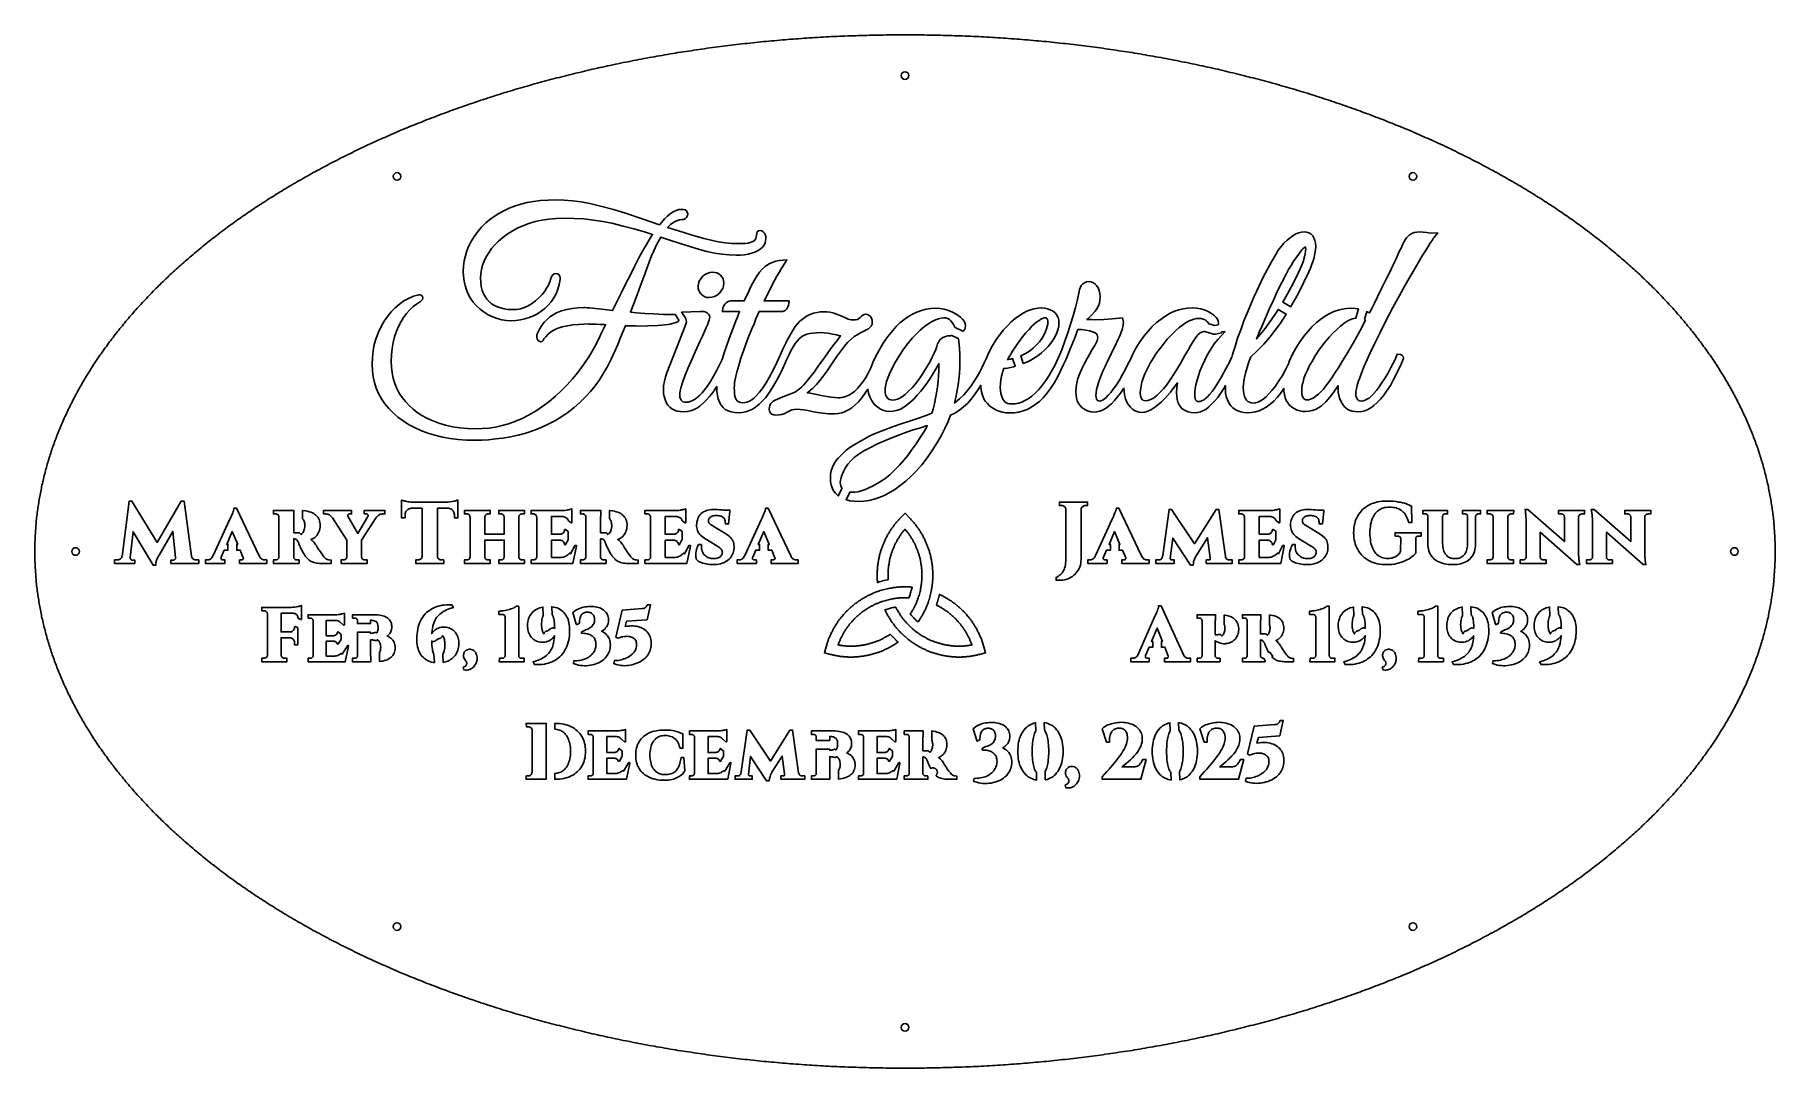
# Model space of a CAD drawing. Header units: inches. Extents: x 0 to 16, y 0 to 9.5.
import ezdxf

# ---------------------------------------------------------------- set-up
doc = ezdxf.new("R2010")
doc.units = ezdxf.units.IN
doc.header["$MEASUREMENT"] = 0
doc.layers.add('CUT', color=7, linetype='Continuous')

msp = doc.modelspace()

# ---------------------------------------------------------------- linework, layer by layer
at = {"layer": 'CUT'}
for points in [[(16, 4.75), (16, 4.765), (16, 4.78), (16, 4.795), (15.999, 4.81), (15.999, 4.825), (15.999, 4.84), (15.998, 4.854), (15.997, 4.869), (15.997, 4.884), (15.996, 4.899), (15.995, 4.914), (15.994, 4.929), (15.993, 4.944), (15.992, 4.959), (15.991, 4.974), (15.99, 4.989), (15.989, 5.004), (15.987, 5.018), (15.986, 5.033), (15.984, 5.048), (15.983, 5.063), (15.981, 5.078), (15.979, 5.093), (15.977, 5.108), (15.975, 5.123), (15.973, 5.138), (15.971, 5.152), (15.969, 5.167), (15.967, 5.182), (15.964, 5.197), (15.962, 5.212), (15.96, 5.227), (15.957, 5.242), (15.954, 5.256), (15.952, 5.271), (15.949, 5.286), (15.946, 5.301), (15.943, 5.316), (15.94, 5.331), (15.937, 5.345), (15.934, 5.36), (15.93, 5.375), (15.927, 5.39), (15.924, 5.405), (15.92, 5.419), (15.917, 5.434), (15.913, 5.449), (15.909, 5.464), (15.905, 5.478), (15.902, 5.493), (15.898, 5.508), (15.893, 5.523), (15.889, 5.537), (15.885, 5.552), (15.881, 5.567), (15.877, 5.581), (15.872, 5.596), (15.868, 5.611), (15.863, 5.625), (15.858, 5.64), (15.854, 5.655), (15.849, 5.669), (15.844, 5.684), (15.839, 5.699), (15.834, 5.713), (15.829, 5.728), (15.823, 5.742), (15.818, 5.757), (15.813, 5.772), (15.807, 5.786), (15.802, 5.801), (15.796, 5.815), (15.791, 5.83), (15.785, 5.844), (15.779, 5.859), (15.773, 5.873), (15.767, 5.888), (15.761, 5.902), (15.755, 5.917), (15.749, 5.931), (15.742, 5.946), (15.736, 5.96), (15.73, 5.975), (15.723, 5.989), (15.716, 6.003), (15.71, 6.018), (15.703, 6.032), (15.696, 6.047), (15.689, 6.061), (15.682, 6.075), (15.675, 6.09), (15.668, 6.104), (15.661, 6.118), (15.654, 6.132), (15.646, 6.147), (15.639, 6.161), (15.631, 6.175), (15.624, 6.189), (15.616, 6.204), (15.608, 6.218), (15.601, 6.232), (15.593, 6.246), (15.585, 6.26), (15.577, 6.274), (15.569, 6.289), (15.561, 6.303), (15.552, 6.317), (15.544, 6.331), (15.536, 6.345), (15.527, 6.359), (15.518, 6.373), (15.51, 6.387), (15.501, 6.401), (15.492, 6.415), (15.484, 6.429), (15.475, 6.443), (15.466, 6.457), (15.457, 6.471), (15.447, 6.485), (15.438, 6.499), (15.429, 6.512), (15.42, 6.526), (15.41, 6.54), (15.401, 6.554), (15.391, 6.568), (15.381, 6.582), (15.372, 6.595), (15.362, 6.609), (15.352, 6.623), (15.342, 6.636), (15.332, 6.65), (15.322, 6.664), (15.312, 6.677), (15.302, 6.691), (15.291, 6.705), (15.281, 6.718), (15.27, 6.732), (15.26, 6.745), (15.249, 6.759), (15.239, 6.772), (15.228, 6.786), (15.217, 6.799), (15.206, 6.813), (15.195, 6.826), (15.184, 6.84), (15.173, 6.853), (15.162, 6.866), (15.151, 6.88), (15.139, 6.893), (15.128, 6.906), (15.117, 6.92), (15.105, 6.933), (15.094, 6.946), (15.082, 6.959), (15.07, 6.973), (15.058, 6.986), (15.046, 6.999), (15.035, 7.012), (15.023, 7.025), (15.01, 7.038), (14.998, 7.051), (14.986, 7.064), (14.974, 7.077), (14.961, 7.09), (14.949, 7.103), (14.937, 7.116), (14.924, 7.129), (14.911, 7.142), (14.899, 7.155), (14.886, 7.168), (14.873, 7.181), (14.86, 7.194), (14.847, 7.206), (14.834, 7.219), (14.821, 7.232), (14.808, 7.245), (14.795, 7.257), (14.781, 7.27), (14.768, 7.283), (14.755, 7.295), (14.741, 7.308), (14.728, 7.32), (14.714, 7.333), (14.7, 7.345), (14.686, 7.358), (14.673, 7.37), (14.659, 7.383), (14.645, 7.395), (14.631, 7.408), (14.617, 7.42), (14.602, 7.432), (14.588, 7.445), (14.574, 7.457), (14.56, 7.469), (14.545, 7.481), (14.531, 7.493), (14.516, 7.506), (14.502, 7.518), (14.487, 7.53), (14.472, 7.542), (14.457, 7.554), (14.442, 7.566), (14.428, 7.578), (14.413, 7.59), (14.397, 7.602), (14.382, 7.614), (14.367, 7.626), (14.352, 7.638), (14.337, 7.65), (14.321, 7.661), (14.306, 7.673), (14.29, 7.685), (14.275, 7.697), (14.259, 7.708), (14.243, 7.72), (14.228, 7.732), (14.212, 7.743), (14.196, 7.755), (14.18, 7.766), (14.164, 7.778), (14.148, 7.789), (14.132, 7.801), (14.116, 7.812), (14.1, 7.824), (14.083, 7.835), (14.067, 7.846), (14.05, 7.858), (14.034, 7.869), (14.017, 7.88), (14.001, 7.891), (13.984, 7.902), (13.968, 7.914), (13.951, 7.925), (13.934, 7.936), (13.917, 7.947), (13.9, 7.958), (13.883, 7.969), (13.866, 7.98), (13.849, 7.991), (13.832, 8.002), (13.815, 8.012), (13.797, 8.023), (13.78, 8.034), (13.762, 8.045), (13.745, 8.056), (13.727, 8.066), (13.71, 8.077), (13.692, 8.088), (13.675, 8.098), (13.657, 8.109), (13.639, 8.119), (13.621, 8.13), (13.603, 8.14), (13.585, 8.151), (13.567, 8.161), (13.549, 8.171), (13.531, 8.182), (13.513, 8.192), (13.495, 8.202), (13.476, 8.213), (13.458, 8.223), (13.44, 8.233), (13.421, 8.243), (13.403, 8.253), (13.384, 8.263), (13.365, 8.273), (13.347, 8.283), (13.328, 8.293), (13.309, 8.303), (13.29, 8.313), (13.272, 8.323), (13.253, 8.333), (13.234, 8.342), (13.215, 8.352), (13.196, 8.362), (13.176, 8.372), (13.157, 8.381), (13.138, 8.391), (13.119, 8.4), (13.099, 8.41), (13.08, 8.419), (13.061, 8.429), (13.041, 8.438), (13.022, 8.448), (13.002, 8.457), (12.982, 8.466), (12.963, 8.476), (12.943, 8.485), (12.923, 8.494), (12.903, 8.503), (12.883, 8.512), (12.863, 8.521), (12.843, 8.531), (12.823, 8.54), (12.803, 8.549), (12.783, 8.557), (12.763, 8.566), (12.743, 8.575), (12.723, 8.584), (12.702, 8.593), (12.682, 8.602), (12.662, 8.61), (12.641, 8.619), (12.621, 8.628), (12.6, 8.636), (12.579, 8.645), (12.559, 8.653), (12.538, 8.662), (12.517, 8.67), (12.497, 8.679), (12.476, 8.687), (12.455, 8.695), (12.434, 8.704), (12.413, 8.712), (12.392, 8.72), (12.371, 8.728), (12.35, 8.736), (12.329, 8.744), (12.308, 8.753), (12.287, 8.761), (12.265, 8.769), (12.244, 8.776), (12.223, 8.784), (12.201, 8.792), (12.18, 8.8), (12.159, 8.808), (12.137, 8.816), (12.116, 8.823), (12.094, 8.831), (12.072, 8.839), (12.051, 8.846), (12.029, 8.854), (12.007, 8.861), (11.985, 8.869), (11.964, 8.876), (11.942, 8.883), (11.92, 8.891), (11.898, 8.898), (11.876, 8.905), (11.854, 8.912), (11.832, 8.92), (11.81, 8.927), (11.788, 8.934), (11.766, 8.941), (11.743, 8.948), (11.721, 8.955), (11.699, 8.962), (11.677, 8.969), (11.654, 8.975), (11.632, 8.982), (11.61, 8.989), (11.587, 8.996), (11.565, 9.002), (11.542, 9.009), (11.52, 9.016), (11.497, 9.022), (11.474, 9.029), (11.452, 9.035), (11.429, 9.042), (11.406, 9.048), (11.383, 9.054), (11.361, 9.061), (11.338, 9.067), (11.315, 9.073), (11.292, 9.079), (11.269, 9.085), (11.246, 9.091), (11.223, 9.097), (11.2, 9.103), (11.177, 9.109), (11.154, 9.115), (11.131, 9.121), (11.108, 9.127), (11.085, 9.133), (11.061, 9.138), (11.038, 9.144), (11.015, 9.15), (10.992, 9.155), (10.968, 9.161), (10.945, 9.166), (10.922, 9.172), (10.898, 9.177), (10.875, 9.183), (10.851, 9.188), (10.828, 9.193), (10.804, 9.199), (10.781, 9.204), (10.757, 9.209), (10.734, 9.214), (10.71, 9.219), (10.686, 9.224), (10.663, 9.229), (10.639, 9.234), (10.615, 9.239), (10.591, 9.244), (10.568, 9.249), (10.544, 9.253), (10.52, 9.258), (10.496, 9.263), (10.472, 9.268), (10.448, 9.272), (10.424, 9.277), (10.4, 9.281), (10.376, 9.286), (10.352, 9.29), (10.328, 9.294), (10.304, 9.299), (10.28, 9.303), (10.256, 9.307), (10.232, 9.311), (10.208, 9.316), (10.184, 9.32), (10.159, 9.324), (10.135, 9.328), (10.111, 9.332), (10.087, 9.336), (10.062, 9.339), (10.038, 9.343), (10.014, 9.347), (9.99, 9.351), (9.965, 9.354), (9.941, 9.358), (9.916, 9.362), (9.892, 9.365), (9.868, 9.369), (9.843, 9.372), (9.819, 9.376), (9.794, 9.379), (9.77, 9.382), (9.745, 9.386), (9.721, 9.389), (9.696, 9.392), (9.671, 9.395), (9.647, 9.398), (9.622, 9.401), (9.598, 9.404), (9.573, 9.407), (9.548, 9.41), (9.524, 9.413), (9.499, 9.416), (9.474, 9.419), (9.45, 9.421), (9.425, 9.424), (9.4, 9.427), (9.375, 9.429), (9.351, 9.432), (9.326, 9.434), (9.301, 9.437), (9.276, 9.439), (9.251, 9.442), (9.227, 9.444), (9.202, 9.446), (9.177, 9.448), (9.152, 9.45), (9.127, 9.453), (9.102, 9.455), (9.077, 9.457), (9.053, 9.459), (9.028, 9.461), (9.003, 9.463), (8.978, 9.464), (8.953, 9.466), (8.928, 9.468), (8.903, 9.47), (8.878, 9.471), (8.853, 9.473), (8.828, 9.474), (8.803, 9.476), (8.778, 9.477), (8.753, 9.479), (8.728, 9.48), (8.703, 9.482), (8.678, 9.483), (8.653, 9.484), (8.628, 9.485), (8.603, 9.487), (8.578, 9.488), (8.552, 9.489), (8.527, 9.49), (8.502, 9.491), (8.477, 9.492), (8.452, 9.492), (8.427, 9.493), (8.402, 9.494), (8.377, 9.495), (8.352, 9.495), (8.327, 9.496), (8.302, 9.497), (8.276, 9.497), (8.251, 9.498), (8.226, 9.498), (8.201, 9.498), (8.176, 9.499), (8.151, 9.499), (8.126, 9.499), (8.101, 9.5), (8.075, 9.5), (8.05, 9.5), (8.025, 9.5), (8, 9.5), (7.975, 9.5), (7.95, 9.5), (7.925, 9.5), (7.899, 9.5), (7.874, 9.499), (7.849, 9.499), (7.824, 9.499), (7.799, 9.498), (7.774, 9.498), (7.749, 9.498), (7.724, 9.497), (7.698, 9.497), (7.673, 9.496), (7.648, 9.495), (7.623, 9.495), (7.598, 9.494), (7.573, 9.493), (7.548, 9.492), (7.523, 9.492), (7.498, 9.491), (7.473, 9.49), (7.448, 9.489), (7.422, 9.488), (7.397, 9.487), (7.372, 9.485), (7.347, 9.484), (7.322, 9.483), (7.297, 9.482), (7.272, 9.48), (7.247, 9.479), (7.222, 9.477), (7.197, 9.476), (7.172, 9.474), (7.147, 9.473), (7.122, 9.471), (7.097, 9.47), (7.072, 9.468), (7.047, 9.466), (7.022, 9.464), (6.997, 9.463), (6.972, 9.461), (6.947, 9.459), (6.923, 9.457), (6.898, 9.455), (6.873, 9.453), (6.848, 9.45), (6.823, 9.448), (6.798, 9.446), (6.773, 9.444), (6.749, 9.442), (6.724, 9.439), (6.699, 9.437), (6.674, 9.434), (6.649, 9.432), (6.625, 9.429), (6.6, 9.427), (6.575, 9.424), (6.55, 9.421), (6.526, 9.419), (6.501, 9.416), (6.476, 9.413), (6.452, 9.41), (6.427, 9.407), (6.402, 9.404), (6.378, 9.401), (6.353, 9.398), (6.329, 9.395), (6.304, 9.392), (6.279, 9.389), (6.255, 9.386), (6.23, 9.382), (6.206, 9.379), (6.181, 9.376), (6.157, 9.372), (6.132, 9.369), (6.108, 9.365), (6.084, 9.362), (6.059, 9.358), (6.035, 9.354), (6.01, 9.351), (5.986, 9.347), (5.962, 9.343), (5.938, 9.339), (5.913, 9.336), (5.889, 9.332), (5.865, 9.328), (5.841, 9.324), (5.816, 9.32), (5.792, 9.316), (5.768, 9.311), (5.744, 9.307), (5.72, 9.303), (5.696, 9.299), (5.672, 9.294), (5.648, 9.29), (5.624, 9.286), (5.6, 9.281), (5.576, 9.277), (5.552, 9.272), (5.528, 9.268), (5.504, 9.263), (5.48, 9.258), (5.456, 9.253), (5.432, 9.249), (5.409, 9.244), (5.385, 9.239), (5.361, 9.234), (5.337, 9.229), (5.314, 9.224), (5.29, 9.219), (5.266, 9.214), (5.243, 9.209), (5.219, 9.204), (5.196, 9.199), (5.172, 9.193), (5.149, 9.188), (5.125, 9.183), (5.102, 9.177), (5.078, 9.172), (5.055, 9.166), (5.032, 9.161), (5.008, 9.155), (4.985, 9.15), (4.962, 9.144), (4.939, 9.138), (4.915, 9.133), (4.892, 9.127), (4.869, 9.121), (4.846, 9.115), (4.823, 9.109), (4.8, 9.103), (4.777, 9.097), (4.754, 9.091), (4.731, 9.085), (4.708, 9.079), (4.685, 9.073), (4.662, 9.067), (4.639, 9.061), (4.617, 9.054), (4.594, 9.048), (4.571, 9.042), (4.548, 9.035), (4.526, 9.029), (4.503, 9.022), (4.48, 9.016), (4.458, 9.009), (4.435, 9.002), (4.413, 8.996), (4.39, 8.989), (4.368, 8.982), (4.346, 8.975), (4.323, 8.969), (4.301, 8.962), (4.279, 8.955), (4.257, 8.948), (4.234, 8.941), (4.212, 8.934), (4.19, 8.927), (4.168, 8.92), (4.146, 8.912), (4.124, 8.905), (4.102, 8.898), (4.08, 8.891), (4.058, 8.883), (4.036, 8.876), (4.015, 8.869), (3.993, 8.861), (3.971, 8.854), (3.949, 8.846), (3.928, 8.839), (3.906, 8.831), (3.884, 8.823), (3.863, 8.816), (3.841, 8.808), (3.82, 8.8), (3.799, 8.792), (3.777, 8.784), (3.756, 8.776), (3.735, 8.769), (3.713, 8.761), (3.692, 8.753), (3.671, 8.744), (3.65, 8.736), (3.629, 8.728), (3.608, 8.72), (3.587, 8.712), (3.566, 8.704), (3.545, 8.695), (3.524, 8.687), (3.503, 8.679), (3.483, 8.67), (3.462, 8.662), (3.441, 8.653), (3.421, 8.645), (3.4, 8.636), (3.379, 8.628), (3.359, 8.619), (3.338, 8.61), (3.318, 8.602), (3.298, 8.593), (3.277, 8.584), (3.257, 8.575), (3.237, 8.566), (3.217, 8.557), (3.197, 8.549), (3.177, 8.54), (3.157, 8.531), (3.137, 8.521), (3.117, 8.512), (3.097, 8.503), (3.077, 8.494), (3.057, 8.485), (3.037, 8.476), (3.018, 8.466), (2.998, 8.457), (2.978, 8.448), (2.959, 8.438), (2.939, 8.429), (2.92, 8.419), (2.901, 8.41), (2.881, 8.4), (2.862, 8.391), (2.843, 8.381), (2.824, 8.372), (2.804, 8.362), (2.785, 8.352), (2.766, 8.342), (2.747, 8.333), (2.728, 8.323), (2.71, 8.313), (2.691, 8.303), (2.672, 8.293), (2.653, 8.283), (2.635, 8.273), (2.616, 8.263), (2.597, 8.253), (2.579, 8.243), (2.56, 8.233), (2.542, 8.223), (2.524, 8.213), (2.505, 8.202), (2.487, 8.192), (2.469, 8.182), (2.451, 8.171), (2.433, 8.161), (2.415, 8.151), (2.397, 8.14), (2.379, 8.13), (2.361, 8.119), (2.343, 8.109), (2.325, 8.098), (2.308, 8.088), (2.29, 8.077), (2.273, 8.066), (2.255, 8.056), (2.238, 8.045), (2.22, 8.034), (2.203, 8.023), (2.185, 8.012), (2.168, 8.002), (2.151, 7.991), (2.134, 7.98), (2.117, 7.969), (2.1, 7.958), (2.083, 7.947), (2.066, 7.936), (2.049, 7.925), (2.032, 7.914), (2.016, 7.902), (1.999, 7.891), (1.983, 7.88), (1.966, 7.869), (1.95, 7.858), (1.933, 7.846), (1.917, 7.835), (1.9, 7.824), (1.884, 7.812), (1.868, 7.801), (1.852, 7.789), (1.836, 7.778), (1.82, 7.766), (1.804, 7.755), (1.788, 7.743), (1.772, 7.732), (1.757, 7.72), (1.741, 7.708), (1.725, 7.697), (1.71, 7.685), (1.694, 7.673), (1.679, 7.661), (1.663, 7.65), (1.648, 7.638), (1.633, 7.626), (1.618, 7.614), (1.603, 7.602), (1.587, 7.59), (1.572, 7.578), (1.558, 7.566), (1.543, 7.554), (1.528, 7.542), (1.513, 7.53), (1.498, 7.518), (1.484, 7.506), (1.469, 7.493), (1.455, 7.481), (1.44, 7.469), (1.426, 7.457), (1.412, 7.445), (1.398, 7.432), (1.383, 7.42), (1.369, 7.408), (1.355, 7.395), (1.341, 7.383), (1.327, 7.37), (1.314, 7.358), (1.3, 7.345), (1.286, 7.333), (1.272, 7.32), (1.259, 7.308), (1.245, 7.295), (1.232, 7.283), (1.219, 7.27), (1.205, 7.257), (1.192, 7.245), (1.179, 7.232), (1.166, 7.219), (1.153, 7.206), (1.14, 7.194), (1.127, 7.181), (1.114, 7.168), (1.101, 7.155), (1.089, 7.142), (1.076, 7.129), (1.063, 7.116), (1.051, 7.103), (1.039, 7.09), (1.026, 7.077), (1.014, 7.064), (1.002, 7.051), (0.99, 7.038), (0.977, 7.025), (0.965, 7.012), (0.954, 6.999), (0.942, 6.986), (0.93, 6.973), (0.918, 6.959), (0.906, 6.946), (0.895, 6.933), (0.883, 6.92), (0.872, 6.906), (0.861, 6.893), (0.849, 6.88), (0.838, 6.866), (0.827, 6.853), (0.816, 6.84), (0.805, 6.826), (0.794, 6.813), (0.783, 6.799), (0.772, 6.786), (0.761, 6.772), (0.751, 6.759), (0.74, 6.745), (0.73, 6.732), (0.719, 6.718), (0.709, 6.705), (0.698, 6.691), (0.688, 6.677), (0.678, 6.664), (0.668, 6.65), (0.658, 6.636), (0.648, 6.623), (0.638, 6.609), (0.628, 6.595), (0.619, 6.582), (0.609, 6.568), (0.599, 6.554), (0.59, 6.54), (0.58, 6.526), (0.571, 6.512), (0.562, 6.499), (0.553, 6.485), (0.543, 6.471), (0.534, 6.457), (0.525, 6.443), (0.516, 6.429), (0.508, 6.415), (0.499, 6.401), (0.49, 6.387), (0.482, 6.373), (0.473, 6.359), (0.464, 6.345), (0.456, 6.331), (0.448, 6.317), (0.439, 6.303), (0.431, 6.289), (0.423, 6.274), (0.415, 6.26), (0.407, 6.246), (0.399, 6.232), (0.392, 6.218), (0.384, 6.204), (0.376, 6.189), (0.369, 6.175), (0.361, 6.161), (0.354, 6.147), (0.346, 6.132), (0.339, 6.118), (0.332, 6.104), (0.325, 6.09), (0.318, 6.075), (0.311, 6.061), (0.304, 6.047), (0.297, 6.032), (0.29, 6.018), (0.284, 6.003), (0.277, 5.989), (0.27, 5.975), (0.264, 5.96), (0.258, 5.946), (0.251, 5.931), (0.245, 5.917), (0.239, 5.902), (0.233, 5.888), (0.227, 5.873), (0.221, 5.859), (0.215, 5.844), (0.209, 5.83), (0.204, 5.815), (0.198, 5.801), (0.193, 5.786), (0.187, 5.772), (0.182, 5.757), (0.177, 5.742), (0.171, 5.728), (0.166, 5.713), (0.161, 5.699), (0.156, 5.684), (0.151, 5.669), (0.146, 5.655), (0.142, 5.64), (0.137, 5.625), (0.132, 5.611), (0.128, 5.596), (0.123, 5.581), (0.119, 5.567), (0.115, 5.552), (0.111, 5.537), (0.107, 5.523), (0.102, 5.508), (0.098, 5.493), (0.095, 5.478), (0.091, 5.464), (0.087, 5.449), (0.083, 5.434), (0.08, 5.419), (0.076, 5.405), (0.073, 5.39), (0.07, 5.375), (0.066, 5.36), (0.063, 5.345), (0.06, 5.331), (0.057, 5.316), (0.054, 5.301), (0.051, 5.286), (0.048, 5.271), (0.046, 5.256), (0.043, 5.242), (0.04, 5.227), (0.038, 5.212), (0.036, 5.197), (0.033, 5.182), (0.031, 5.167), (0.029, 5.152), (0.027, 5.138), (0.025, 5.123), (0.023, 5.108), (0.021, 5.093), (0.019, 5.078), (0.017, 5.063), (0.016, 5.048), (0.014, 5.033), (0.013, 5.018), (0.011, 5.004), (0.01, 4.989), (0.009, 4.974), (0.008, 4.959), (0.007, 4.944), (0.006, 4.929), (0.005, 4.914), (0.004, 4.899), (0.003, 4.884), (0.003, 4.869), (0.002, 4.854), (0.001, 4.84), (0.001, 4.825), (0.001, 4.81), (0, 4.795), (0, 4.78), (0, 4.765), (0, 4.75), (0, 4.735), (0, 4.72), (0, 4.705), (0.001, 4.69), (0.001, 4.675), (0.001, 4.66), (0.002, 4.646), (0.003, 4.631), (0.003, 4.616), (0.004, 4.601), (0.005, 4.586), (0.006, 4.571), (0.007, 4.556), (0.008, 4.541), (0.009, 4.526), (0.01, 4.511), (0.011, 4.496), (0.013, 4.482), (0.014, 4.467), (0.016, 4.452), (0.017, 4.437), (0.019, 4.422), (0.021, 4.407), (0.023, 4.392), (0.025, 4.377), (0.027, 4.362), (0.029, 4.348), (0.031, 4.333), (0.033, 4.318), (0.036, 4.303), (0.038, 4.288), (0.04, 4.273), (0.043, 4.258), (0.046, 4.244), (0.048, 4.229), (0.051, 4.214), (0.054, 4.199), (0.057, 4.184), (0.06, 4.169), (0.063, 4.155), (0.066, 4.14), (0.07, 4.125), (0.073, 4.11), (0.076, 4.095), (0.08, 4.081), (0.083, 4.066), (0.087, 4.051), (0.091, 4.036), (0.095, 4.022), (0.098, 4.007), (0.102, 3.992), (0.107, 3.977), (0.111, 3.963), (0.115, 3.948), (0.119, 3.933), (0.123, 3.919), (0.128, 3.904), (0.132, 3.889), (0.137, 3.875), (0.142, 3.86), (0.146, 3.845), (0.151, 3.831), (0.156, 3.816), (0.161, 3.801), (0.166, 3.787), (0.171, 3.772), (0.177, 3.758), (0.182, 3.743), (0.187, 3.728), (0.193, 3.714), (0.198, 3.699), (0.204, 3.685), (0.209, 3.67), (0.215, 3.656), (0.221, 3.641), (0.227, 3.627), (0.233, 3.612), (0.239, 3.598), (0.245, 3.583), (0.251, 3.569), (0.258, 3.554), (0.264, 3.54), (0.27, 3.525), (0.277, 3.511), (0.284, 3.497), (0.29, 3.482), (0.297, 3.468), (0.304, 3.453), (0.311, 3.439), (0.318, 3.425), (0.325, 3.41), (0.332, 3.396), (0.339, 3.382), (0.346, 3.368), (0.354, 3.353), (0.361, 3.339), (0.369, 3.325), (0.376, 3.311), (0.384, 3.296), (0.392, 3.282), (0.399, 3.268), (0.407, 3.254), (0.415, 3.24), (0.423, 3.226), (0.431, 3.211), (0.439, 3.197), (0.448, 3.183), (0.456, 3.169), (0.464, 3.155), (0.473, 3.141), (0.482, 3.127), (0.49, 3.113), (0.499, 3.099), (0.508, 3.085), (0.516, 3.071), (0.525, 3.057), (0.534, 3.043), (0.543, 3.029), (0.553, 3.015), (0.562, 3.001), (0.571, 2.988), (0.58, 2.974), (0.59, 2.96), (0.599, 2.946), (0.609, 2.932), (0.619, 2.918), (0.628, 2.905), (0.638, 2.891), (0.648, 2.877), (0.658, 2.864), (0.668, 2.85), (0.678, 2.836), (0.688, 2.823), (0.698, 2.809), (0.709, 2.795), (0.719, 2.782), (0.73, 2.768), (0.74, 2.755), (0.751, 2.741), (0.761, 2.728), (0.772, 2.714), (0.783, 2.701), (0.794, 2.687), (0.805, 2.674), (0.816, 2.66), (0.827, 2.647), (0.838, 2.634), (0.849, 2.62), (0.861, 2.607), (0.872, 2.594), (0.883, 2.58), (0.895, 2.567), (0.906, 2.554), (0.918, 2.541), (0.93, 2.527), (0.942, 2.514), (0.954, 2.501), (0.965, 2.488), (0.977, 2.475), (0.99, 2.462), (1.002, 2.449), (1.014, 2.436), (1.026, 2.423), (1.039, 2.41), (1.051, 2.397), (1.063, 2.384), (1.076, 2.371), (1.089, 2.358), (1.101, 2.345), (1.114, 2.332), (1.127, 2.319), (1.14, 2.306), (1.153, 2.294), (1.166, 2.281), (1.179, 2.268), (1.192, 2.255), (1.205, 2.243), (1.219, 2.23), (1.232, 2.217), (1.245, 2.205), (1.259, 2.192), (1.272, 2.18), (1.286, 2.167), (1.3, 2.155), (1.314, 2.142), (1.327, 2.13), (1.341, 2.117), (1.355, 2.105), (1.369, 2.092), (1.383, 2.08), (1.398, 2.068), (1.412, 2.055), (1.426, 2.043), (1.44, 2.031), (1.455, 2.019), (1.469, 2.007), (1.484, 1.994), (1.498, 1.982), (1.513, 1.97), (1.528, 1.958), (1.543, 1.946), (1.558, 1.934), (1.572, 1.922), (1.587, 1.91), (1.603, 1.898), (1.618, 1.886), (1.633, 1.874), (1.648, 1.862), (1.663, 1.85), (1.679, 1.839), (1.694, 1.827), (1.71, 1.815), (1.725, 1.803), (1.741, 1.792), (1.757, 1.78), (1.772, 1.768), (1.788, 1.757), (1.804, 1.745), (1.82, 1.734), (1.836, 1.722), (1.852, 1.711), (1.868, 1.699), (1.884, 1.688), (1.9, 1.676), (1.917, 1.665), (1.933, 1.654), (1.95, 1.642), (1.966, 1.631), (1.983, 1.62), (1.999, 1.609), (2.016, 1.598), (2.032, 1.586), (2.049, 1.575), (2.066, 1.564), (2.083, 1.553), (2.1, 1.542), (2.117, 1.531), (2.134, 1.52), (2.151, 1.509), (2.168, 1.498), (2.185, 1.488), (2.203, 1.477), (2.22, 1.466), (2.238, 1.455), (2.255, 1.444), (2.273, 1.434), (2.29, 1.423), (2.308, 1.412), (2.325, 1.402), (2.343, 1.391), (2.361, 1.381), (2.379, 1.37), (2.397, 1.36), (2.415, 1.349), (2.433, 1.339), (2.451, 1.329), (2.469, 1.318), (2.487, 1.308), (2.505, 1.298), (2.524, 1.287), (2.542, 1.277), (2.56, 1.267), (2.579, 1.257), (2.597, 1.247), (2.616, 1.237), (2.635, 1.227), (2.653, 1.217), (2.672, 1.207), (2.691, 1.197), (2.71, 1.187), (2.728, 1.177), (2.747, 1.167), (2.766, 1.158), (2.785, 1.148), (2.804, 1.138), (2.824, 1.128), (2.843, 1.119), (2.862, 1.109), (2.881, 1.1), (2.901, 1.09), (2.92, 1.081), (2.939, 1.071), (2.959, 1.062), (2.978, 1.052), (2.998, 1.043), (3.018, 1.034), (3.037, 1.024), (3.057, 1.015), (3.077, 1.006), (3.097, 0.997), (3.117, 0.988), (3.137, 0.979), (3.157, 0.969), (3.177, 0.96), (3.197, 0.951), (3.217, 0.943), (3.237, 0.934), (3.257, 0.925), (3.277, 0.916), (3.298, 0.907), (3.318, 0.898), (3.338, 0.89), (3.359, 0.881), (3.379, 0.872), (3.4, 0.864), (3.421, 0.855), (3.441, 0.847), (3.462, 0.838), (3.483, 0.83), (3.503, 0.821), (3.524, 0.813), (3.545, 0.805), (3.566, 0.796), (3.587, 0.788), (3.608, 0.78), (3.629, 0.772), (3.65, 0.764), (3.671, 0.756), (3.692, 0.747), (3.713, 0.739), (3.735, 0.731), (3.756, 0.724), (3.777, 0.716), (3.799, 0.708), (3.82, 0.7), (3.841, 0.692), (3.863, 0.684), (3.884, 0.677), (3.906, 0.669), (3.928, 0.661), (3.949, 0.654), (3.971, 0.646), (3.993, 0.639), (4.015, 0.631), (4.036, 0.624), (4.058, 0.617), (4.08, 0.609), (4.102, 0.602), (4.124, 0.595), (4.146, 0.588), (4.168, 0.58), (4.19, 0.573), (4.212, 0.566), (4.234, 0.559), (4.257, 0.552), (4.279, 0.545), (4.301, 0.538), (4.323, 0.531), (4.346, 0.525), (4.368, 0.518), (4.39, 0.511), (4.413, 0.504), (4.435, 0.498), (4.458, 0.491), (4.48, 0.484), (4.503, 0.478), (4.526, 0.471), (4.548, 0.465), (4.571, 0.458), (4.594, 0.452), (4.617, 0.446), (4.639, 0.439), (4.662, 0.433), (4.685, 0.427), (4.708, 0.421), (4.731, 0.415), (4.754, 0.409), (4.777, 0.403), (4.8, 0.397), (4.823, 0.391), (4.846, 0.385), (4.869, 0.379), (4.892, 0.373), (4.915, 0.367), (4.939, 0.362), (4.962, 0.356), (4.985, 0.35), (5.008, 0.345), (5.032, 0.339), (5.055, 0.334), (5.078, 0.328), (5.102, 0.323), (5.125, 0.317), (5.149, 0.312), (5.172, 0.307), (5.196, 0.301), (5.219, 0.296), (5.243, 0.291), (5.266, 0.286), (5.29, 0.281), (5.314, 0.276), (5.337, 0.271), (5.361, 0.266), (5.385, 0.261), (5.409, 0.256), (5.432, 0.251), (5.456, 0.247), (5.48, 0.242), (5.504, 0.237), (5.528, 0.232), (5.552, 0.228), (5.576, 0.223), (5.6, 0.219), (5.624, 0.214), (5.648, 0.21), (5.672, 0.206), (5.696, 0.201), (5.72, 0.197), (5.744, 0.193), (5.768, 0.189), (5.792, 0.184), (5.816, 0.18), (5.841, 0.176), (5.865, 0.172), (5.889, 0.168), (5.913, 0.164), (5.938, 0.161), (5.962, 0.157), (5.986, 0.153), (6.01, 0.149), (6.035, 0.146), (6.059, 0.142), (6.084, 0.138), (6.108, 0.135), (6.132, 0.131), (6.157, 0.128), (6.181, 0.124), (6.206, 0.121), (6.23, 0.118), (6.255, 0.114), (6.279, 0.111), (6.304, 0.108), (6.329, 0.105), (6.353, 0.102), (6.378, 0.099), (6.402, 0.096), (6.427, 0.093), (6.452, 0.09), (6.476, 0.087), (6.501, 0.084), (6.526, 0.081), (6.55, 0.079), (6.575, 0.076), (6.6, 0.073), (6.625, 0.071), (6.649, 0.068), (6.674, 0.066), (6.699, 0.063), (6.724, 0.061), (6.749, 0.058), (6.773, 0.056), (6.798, 0.054), (6.823, 0.052), (6.848, 0.05), (6.873, 0.047), (6.898, 0.045), (6.923, 0.043), (6.947, 0.041), (6.972, 0.039), (6.997, 0.037), (7.022, 0.036), (7.047, 0.034), (7.072, 0.032), (7.097, 0.03), (7.122, 0.029), (7.147, 0.027), (7.172, 0.026), (7.197, 0.024), (7.222, 0.023), (7.247, 0.021), (7.272, 0.02), (7.297, 0.018), (7.322, 0.017), (7.347, 0.016), (7.372, 0.015), (7.397, 0.013), (7.422, 0.012), (7.448, 0.011), (7.473, 0.01), (7.498, 0.009), (7.523, 0.008), (7.548, 0.008), (7.573, 0.007), (7.598, 0.006), (7.623, 0.005), (7.648, 0.005), (7.673, 0.004), (7.698, 0.003), (7.724, 0.003), (7.749, 0.002), (7.774, 0.002), (7.799, 0.002), (7.824, 0.001), (7.849, 0.001), (7.874, 0.001), (7.899, 0), (7.925, 0), (7.95, 0), (7.975, 0), (8, 0), (8.025, 0), (8.05, 0), (8.075, 0), (8.101, 0), (8.126, 0.001), (8.151, 0.001), (8.176, 0.001), (8.201, 0.002), (8.226, 0.002), (8.251, 0.002), (8.276, 0.003), (8.302, 0.003), (8.327, 0.004), (8.352, 0.005), (8.377, 0.005), (8.402, 0.006), (8.427, 0.007), (8.452, 0.008), (8.477, 0.008), (8.502, 0.009), (8.527, 0.01), (8.552, 0.011), (8.578, 0.012), (8.603, 0.013), (8.628, 0.015), (8.653, 0.016), (8.678, 0.017), (8.703, 0.018), (8.728, 0.02), (8.753, 0.021), (8.778, 0.023), (8.803, 0.024), (8.828, 0.026), (8.853, 0.027), (8.878, 0.029), (8.903, 0.03), (8.928, 0.032), (8.953, 0.034), (8.978, 0.036), (9.003, 0.037), (9.028, 0.039), (9.053, 0.041), (9.077, 0.043), (9.102, 0.045), (9.127, 0.047), (9.152, 0.05), (9.177, 0.052), (9.202, 0.054), (9.227, 0.056), (9.251, 0.058), (9.276, 0.061), (9.301, 0.063), (9.326, 0.066), (9.351, 0.068), (9.375, 0.071), (9.4, 0.073), (9.425, 0.076), (9.45, 0.079), (9.474, 0.081), (9.499, 0.084), (9.524, 0.087), (9.548, 0.09), (9.573, 0.093), (9.598, 0.096), (9.622, 0.099), (9.647, 0.102), (9.671, 0.105), (9.696, 0.108), (9.721, 0.111), (9.745, 0.114), (9.77, 0.118), (9.794, 0.121), (9.819, 0.124), (9.843, 0.128), (9.868, 0.131), (9.892, 0.135), (9.916, 0.138), (9.941, 0.142), (9.965, 0.146), (9.99, 0.149), (10.014, 0.153), (10.038, 0.157), (10.062, 0.161), (10.087, 0.164), (10.111, 0.168), (10.135, 0.172), (10.159, 0.176), (10.184, 0.18), (10.208, 0.184), (10.232, 0.189), (10.256, 0.193), (10.28, 0.197), (10.304, 0.201), (10.328, 0.206), (10.352, 0.21), (10.376, 0.214), (10.4, 0.219), (10.424, 0.223), (10.448, 0.228), (10.472, 0.232), (10.496, 0.237), (10.52, 0.242), (10.544, 0.247), (10.568, 0.251), (10.591, 0.256), (10.615, 0.261), (10.639, 0.266), (10.663, 0.271), (10.686, 0.276), (10.71, 0.281), (10.734, 0.286), (10.757, 0.291), (10.781, 0.296), (10.804, 0.301), (10.828, 0.307), (10.851, 0.312), (10.875, 0.317), (10.898, 0.323), (10.922, 0.328), (10.945, 0.334), (10.968, 0.339), (10.992, 0.345), (11.015, 0.35), (11.038, 0.356), (11.061, 0.362), (11.085, 0.367), (11.108, 0.373), (11.131, 0.379), (11.154, 0.385), (11.177, 0.391), (11.2, 0.397), (11.223, 0.403), (11.246, 0.409), (11.269, 0.415), (11.292, 0.421), (11.315, 0.427), (11.338, 0.433), (11.361, 0.439), (11.383, 0.446), (11.406, 0.452), (11.429, 0.458), (11.452, 0.465), (11.474, 0.471), (11.497, 0.478), (11.52, 0.484), (11.542, 0.491), (11.565, 0.498), (11.587, 0.504), (11.61, 0.511), (11.632, 0.518), (11.654, 0.525), (11.677, 0.531), (11.699, 0.538), (11.721, 0.545), (11.743, 0.552), (11.766, 0.559), (11.788, 0.566), (11.81, 0.573), (11.832, 0.58), (11.854, 0.588), (11.876, 0.595), (11.898, 0.602), (11.92, 0.609), (11.942, 0.617), (11.964, 0.624), (11.985, 0.631), (12.007, 0.639), (12.029, 0.646), (12.051, 0.654), (12.072, 0.661), (12.094, 0.669), (12.116, 0.677), (12.137, 0.684), (12.159, 0.692), (12.18, 0.7), (12.201, 0.708), (12.223, 0.716), (12.244, 0.724), (12.265, 0.731), (12.287, 0.739), (12.308, 0.747), (12.329, 0.756), (12.35, 0.764), (12.371, 0.772), (12.392, 0.78), (12.413, 0.788), (12.434, 0.796), (12.455, 0.805), (12.476, 0.813), (12.497, 0.821), (12.517, 0.83), (12.538, 0.838), (12.559, 0.847), (12.579, 0.855), (12.6, 0.864), (12.621, 0.872), (12.641, 0.881), (12.662, 0.89), (12.682, 0.898), (12.702, 0.907), (12.723, 0.916), (12.743, 0.925), (12.763, 0.934), (12.783, 0.943), (12.803, 0.951), (12.823, 0.96), (12.843, 0.969), (12.863, 0.979), (12.883, 0.988), (12.903, 0.997), (12.923, 1.006), (12.943, 1.015), (12.963, 1.024), (12.982, 1.034), (13.002, 1.043), (13.022, 1.052), (13.041, 1.062), (13.061, 1.071), (13.08, 1.081), (13.099, 1.09), (13.119, 1.1), (13.138, 1.109), (13.157, 1.119), (13.176, 1.128), (13.196, 1.138), (13.215, 1.148), (13.234, 1.158), (13.253, 1.167), (13.272, 1.177), (13.29, 1.187), (13.309, 1.197), (13.328, 1.207), (13.347, 1.217), (13.365, 1.227), (13.384, 1.237), (13.403, 1.247), (13.421, 1.257), (13.44, 1.267), (13.458, 1.277), (13.476, 1.287), (13.495, 1.298), (13.513, 1.308), (13.531, 1.318), (13.549, 1.329), (13.567, 1.339), (13.585, 1.349), (13.603, 1.36), (13.621, 1.37), (13.639, 1.381), (13.657, 1.391), (13.675, 1.402), (13.692, 1.412), (13.71, 1.423), (13.727, 1.434), (13.745, 1.444), (13.762, 1.455), (13.78, 1.466), (13.797, 1.477), (13.815, 1.488), (13.832, 1.498), (13.849, 1.509), (13.866, 1.52), (13.883, 1.531), (13.9, 1.542), (13.917, 1.553), (13.934, 1.564), (13.951, 1.575), (13.968, 1.586), (13.984, 1.598), (14.001, 1.609), (14.017, 1.62), (14.034, 1.631), (14.05, 1.642), (14.067, 1.654), (14.083, 1.665), (14.1, 1.676), (14.116, 1.688), (14.132, 1.699), (14.148, 1.711), (14.164, 1.722), (14.18, 1.734), (14.196, 1.745), (14.212, 1.757), (14.228, 1.768), (14.243, 1.78), (14.259, 1.792), (14.275, 1.803), (14.29, 1.815), (14.306, 1.827), (14.321, 1.839), (14.337, 1.85), (14.352, 1.862), (14.367, 1.874), (14.382, 1.886), (14.397, 1.898), (14.413, 1.91), (14.428, 1.922), (14.442, 1.934), (14.457, 1.946), (14.472, 1.958), (14.487, 1.97), (14.502, 1.982), (14.516, 1.994), (14.531, 2.007), (14.545, 2.019), (14.56, 2.031), (14.574, 2.043), (14.588, 2.055), (14.602, 2.068), (14.617, 2.08), (14.631, 2.092), (14.645, 2.105), (14.659, 2.117), (14.673, 2.13), (14.686, 2.142), (14.7, 2.155), (14.714, 2.167), (14.728, 2.18), (14.741, 2.192), (14.755, 2.205), (14.768, 2.217), (14.781, 2.23), (14.795, 2.243), (14.808, 2.255), (14.821, 2.268), (14.834, 2.281), (14.847, 2.294), (14.86, 2.306), (14.873, 2.319), (14.886, 2.332), (14.899, 2.345), (14.911, 2.358), (14.924, 2.371), (14.937, 2.384), (14.949, 2.397), (14.961, 2.41), (14.974, 2.423), (14.986, 2.436), (14.998, 2.449), (15.01, 2.462), (15.023, 2.475), (15.035, 2.488), (15.046, 2.501), (15.058, 2.514), (15.07, 2.527), (15.082, 2.541), (15.094, 2.554), (15.105, 2.567), (15.117, 2.58), (15.128, 2.594), (15.139, 2.607), (15.151, 2.62), (15.162, 2.634), (15.173, 2.647), (15.184, 2.66), (15.195, 2.674), (15.206, 2.687), (15.217, 2.701), (15.228, 2.714), (15.239, 2.728), (15.249, 2.741), (15.26, 2.755), (15.27, 2.768), (15.281, 2.782), (15.291, 2.795), (15.302, 2.809), (15.312, 2.823), (15.322, 2.836), (15.332, 2.85), (15.342, 2.864), (15.352, 2.877), (15.362, 2.891), (15.372, 2.905), (15.381, 2.918), (15.391, 2.932), (15.401, 2.946), (15.41, 2.96), (15.42, 2.974), (15.429, 2.988), (15.438, 3.001), (15.447, 3.015), (15.457, 3.029), (15.466, 3.043), (15.475, 3.057), (15.484, 3.071), (15.492, 3.085), (15.501, 3.099), (15.51, 3.113), (15.518, 3.127), (15.527, 3.141), (15.536, 3.155), (15.544, 3.169), (15.552, 3.183), (15.561, 3.197), (15.569, 3.211), (15.577, 3.226), (15.585, 3.24), (15.593, 3.254), (15.601, 3.268), (15.608, 3.282), (15.616, 3.296), (15.624, 3.311), (15.631, 3.325), (15.639, 3.339), (15.646, 3.353), (15.654, 3.368), (15.661, 3.382), (15.668, 3.396), (15.675, 3.41), (15.682, 3.425), (15.689, 3.439), (15.696, 3.453), (15.703, 3.468), (15.71, 3.482), (15.716, 3.497), (15.723, 3.511), (15.73, 3.525), (15.736, 3.54), (15.742, 3.554), (15.749, 3.569), (15.755, 3.583), (15.761, 3.598), (15.767, 3.612), (15.773, 3.627), (15.779, 3.641), (15.785, 3.656), (15.791, 3.67), (15.796, 3.685), (15.802, 3.699), (15.807, 3.714), (15.813, 3.728), (15.818, 3.743), (15.823, 3.758), (15.829, 3.772), (15.834, 3.787), (15.839, 3.801), (15.844, 3.816), (15.849, 3.831), (15.854, 3.845), (15.858, 3.86), (15.863, 3.875), (15.868, 3.889), (15.872, 3.904), (15.877, 3.919), (15.881, 3.933), (15.885, 3.948), (15.889, 3.963), (15.893, 3.977), (15.898, 3.992), (15.902, 4.007), (15.905, 4.022), (15.909, 4.036), (15.913, 4.051), (15.917, 4.066), (15.92, 4.081), (15.924, 4.095), (15.927, 4.11), (15.93, 4.125), (15.934, 4.14), (15.937, 4.155), (15.94, 4.169), (15.943, 4.184), (15.946, 4.199), (15.949, 4.214), (15.952, 4.229), (15.954, 4.244), (15.957, 4.258), (15.96, 4.273), (15.962, 4.288), (15.964, 4.303), (15.967, 4.318), (15.969, 4.333), (15.971, 4.348), (15.973, 4.362), (15.975, 4.377), (15.977, 4.392), (15.979, 4.407), (15.981, 4.422), (15.983, 4.437), (15.984, 4.452), (15.986, 4.467), (15.987, 4.482), (15.989, 4.496), (15.99, 4.511), (15.991, 4.526), (15.992, 4.541), (15.993, 4.556), (15.994, 4.571), (15.995, 4.586), (15.996, 4.601), (15.997, 4.616), (15.997, 4.631), (15.998, 4.646), (15.999, 4.66), (15.999, 4.675), (15.999, 4.69), (16, 4.705), (16, 4.72), (16, 4.735)], [(3.337, 5.986), (3.294, 6.024), (3.254, 6.065), (3.219, 6.109), (3.187, 6.155), (3.161, 6.202), (3.139, 6.252), (3.122, 6.303), (3.11, 6.357), (3.103, 6.411), (3.101, 6.468), (3.103, 6.532), (3.11, 6.594), (3.121, 6.653), (3.138, 6.711), (3.159, 6.766), (3.183, 6.818), (3.211, 6.866), (3.242, 6.911), (3.276, 6.953), (3.313, 6.991), (3.353, 7.024), (3.394, 7.053), (3.437, 7.077), (3.482, 7.096), (3.529, 7.111), (3.543, 7.111), (3.555, 7.106), (3.564, 7.095), (3.566, 7.082), (3.564, 7.068), (3.556, 7.056), (3.546, 7.048), (3.509, 7.024), (3.476, 6.998), (3.445, 6.969), (3.417, 6.937), (3.391, 6.902), (3.367, 6.865), (3.346, 6.825), (3.325, 6.775), (3.308, 6.724), (3.294, 6.67), (3.285, 6.615), (3.279, 6.558), (3.277, 6.499), (3.279, 6.445), (3.285, 6.392), (3.296, 6.343), (3.31, 6.295), (3.328, 6.25), (3.351, 6.207), (3.377, 6.166), (3.407, 6.128), (3.441, 6.092), (3.477, 6.059), (3.516, 6.028), (3.559, 6), (3.604, 5.975), (3.653, 5.953), (3.713, 5.93), (3.775, 5.911), (3.84, 5.896), (3.908, 5.886), (3.978, 5.88), (4.05, 5.878), (4.114, 5.88), (4.175, 5.885), (4.236, 5.894), (4.296, 5.908), (4.355, 5.924), (4.412, 5.945), (4.48, 5.974), (4.546, 6.007), (4.609, 6.044), (4.67, 6.085), (4.729, 6.13), (4.786, 6.178), (4.841, 6.229), (4.893, 6.282), (4.944, 6.338), (4.991, 6.397), (5.047, 6.472), (5.098, 6.55), (5.145, 6.629), (5.187, 6.71), (5.205, 6.748), (5.223, 6.785), (5.241, 6.821), (5.248, 6.835), (5.233, 6.836), (5.195, 6.837), (5.16, 6.839), (5.137, 6.84), (5.118, 6.841), (5.103, 6.841), (5.093, 6.842), (5.046, 6.841), (4.997, 6.838), (4.946, 6.833), (4.896, 6.825), (4.848, 6.814), (4.803, 6.799), (4.772, 6.785), (4.744, 6.768), (4.72, 6.747), (4.697, 6.723), (4.687, 6.712), (4.681, 6.704), (4.677, 6.698), (4.673, 6.69), (4.664, 6.682), (4.651, 6.678), (4.637, 6.683), (4.626, 6.692), (4.619, 6.706), (4.614, 6.722), (4.615, 6.739), (4.621, 6.756), (4.64, 6.793), (4.661, 6.827), (4.684, 6.857), (4.709, 6.884), (4.736, 6.907), (4.766, 6.927), (4.797, 6.943), (4.843, 6.961), (4.891, 6.975), (4.941, 6.984), (4.993, 6.99), (5.046, 6.992), (5.06, 6.992), (5.078, 6.991), (5.1, 6.989), (5.126, 6.986), (5.155, 6.983), (5.236, 6.974), (5.311, 6.965), (5.35, 7.045), (5.393, 7.132), (5.435, 7.215), (5.475, 7.294), (5.513, 7.371), (5.551, 7.443), (5.587, 7.51), (5.623, 7.572), (5.657, 7.629), (5.68, 7.664), (5.605, 7.688), (5.508, 7.716), (5.409, 7.742), (5.306, 7.767), (5.222, 7.784), (5.135, 7.797), (5.046, 7.807), (4.955, 7.812), (4.861, 7.814), (4.792, 7.812), (4.725, 7.806), (4.662, 7.797), (4.601, 7.783), (4.543, 7.766), (4.488, 7.745), (4.436, 7.722), (4.388, 7.696), (4.343, 7.668), (4.302, 7.637), (4.264, 7.604), (4.23, 7.57), (4.199, 7.534), (4.173, 7.497), (4.15, 7.459), (4.131, 7.42), (4.116, 7.381), (4.106, 7.342), (4.1, 7.304), (4.097, 7.265), (4.099, 7.223), (4.104, 7.185), (4.113, 7.15), (4.124, 7.12), (4.139, 7.093), (4.156, 7.069), (4.176, 7.049), (4.197, 7.03), (4.221, 7.015), (4.246, 7.003), (4.281, 6.99), (4.315, 6.981), (4.35, 6.976), (4.386, 6.974), (4.427, 6.976), (4.466, 6.982), (4.502, 6.993), (4.535, 7.007), (4.567, 7.026), (4.603, 7.053), (4.635, 7.082), (4.663, 7.112), (4.688, 7.144), (4.704, 7.17), (4.718, 7.193), (4.729, 7.215), (4.737, 7.234), (4.742, 7.252), (4.747, 7.268), (4.754, 7.282), (4.762, 7.293), (4.774, 7.302), (4.788, 7.305), (4.804, 7.302), (4.818, 7.295), (4.827, 7.282), (4.831, 7.267), (4.83, 7.25), (4.822, 7.204), (4.809, 7.161), (4.792, 7.12), (4.772, 7.082), (4.747, 7.046), (4.719, 7.014), (4.689, 6.985), (4.656, 6.959), (4.621, 6.936), (4.584, 6.917), (4.545, 6.901), (4.505, 6.888), (4.464, 6.88), (4.423, 6.874), (4.381, 6.872), (4.337, 6.875), (4.294, 6.881), (4.252, 6.892), (4.21, 6.907), (4.169, 6.926), (4.13, 6.949), (4.094, 6.977), (4.061, 7.008), (4.031, 7.043), (4.003, 7.081), (3.984, 7.116), (3.968, 7.154), (3.955, 7.194), (3.946, 7.236), (3.941, 7.281), (3.939, 7.327), (3.941, 7.374), (3.947, 7.421), (3.958, 7.467), (3.972, 7.513), (3.991, 7.559), (4.014, 7.605), (4.041, 7.649), (4.072, 7.691), (4.107, 7.732), (4.147, 7.771), (4.183, 7.802), (4.223, 7.831), (4.265, 7.858), (4.311, 7.883), (4.36, 7.905), (4.411, 7.925), (4.467, 7.943), (4.525, 7.957), (4.586, 7.969), (4.65, 7.977), (4.718, 7.981), (4.788, 7.983), (4.866, 7.981), (4.944, 7.974), (5.024, 7.963), (5.104, 7.948), (5.212, 7.922), (5.32, 7.893), (5.429, 7.86), (5.592, 7.806), (5.743, 7.754), (5.763, 7.778), (5.79, 7.807), (5.816, 7.833), (5.842, 7.855), (5.868, 7.872), (5.895, 7.885), (5.922, 7.893), (5.949, 7.895), (5.965, 7.894), (5.979, 7.89), (5.99, 7.881), (5.998, 7.868), (6.002, 7.854), (5.999, 7.838), (5.991, 7.821), (5.981, 7.81), (5.966, 7.803), (5.951, 7.801), (5.928, 7.8), (5.907, 7.794), (5.886, 7.785), (5.865, 7.773), (5.844, 7.757), (5.823, 7.736), (5.817, 7.73), (5.917, 7.697), (6.035, 7.661), (6.151, 7.628), (6.218, 7.611), (6.283, 7.597), (6.346, 7.588), (6.407, 7.582), (6.465, 7.58), (6.5, 7.581), (6.531, 7.583), (6.557, 7.586), (6.578, 7.591), (6.595, 7.596), (6.606, 7.602), (6.619, 7.613), (6.628, 7.626), (6.633, 7.64), (6.635, 7.659), (6.637, 7.673), (6.642, 7.688), (6.654, 7.699), (6.669, 7.702), (6.684, 7.699), (6.697, 7.69), (6.707, 7.678), (6.715, 7.663), (6.72, 7.647), (6.721, 7.629), (6.719, 7.606), (6.713, 7.584), (6.702, 7.564), (6.686, 7.546), (6.667, 7.529), (6.645, 7.514), (6.619, 7.502), (6.59, 7.492), (6.559, 7.484), (6.524, 7.478), (6.487, 7.475), (6.447, 7.474), (6.382, 7.476), (6.315, 7.482), (6.248, 7.493), (6.179, 7.508), (6.11, 7.527), (6.022, 7.554), (5.932, 7.583), (5.839, 7.613), (5.756, 7.641), (5.739, 7.612), (5.716, 7.568), (5.694, 7.519), (5.671, 7.467), (5.649, 7.411), (5.626, 7.351), (5.599, 7.275), (5.569, 7.194), (5.538, 7.11), (5.504, 7.021), (5.477, 6.949), (5.531, 6.944), (5.609, 6.939), (5.69, 6.934), (5.737, 6.932), (5.781, 6.93), (5.821, 6.929), (5.857, 6.928), (5.889, 6.928), (5.89, 6.926), (5.892, 6.921), (5.895, 6.916), (5.915, 6.886), (5.921, 6.877), (5.923, 6.875), (5.917, 6.868), (5.902, 6.859), (5.883, 6.851), (5.861, 6.845), (5.842, 6.84), (5.819, 6.837), (5.793, 6.834), (5.762, 6.831), (5.727, 6.829), (5.633, 6.825), (5.537, 6.823), (5.521, 6.824), (5.504, 6.824), (5.484, 6.825), (5.452, 6.826), (5.429, 6.826), (5.409, 6.776), (5.385, 6.716), (5.359, 6.654), (5.332, 6.591), (5.3, 6.519), (5.266, 6.451), (5.229, 6.388), (5.191, 6.328), (5.151, 6.272), (5.109, 6.22), (5.064, 6.172), (5.011, 6.12), (4.957, 6.073), (4.901, 6.029), (4.844, 5.99), (4.786, 5.955), (4.727, 5.923), (4.656, 5.891), (4.585, 5.862), (4.514, 5.839), (4.443, 5.819), (4.372, 5.805), (4.303, 5.793), (4.236, 5.785), (4.172, 5.778), (4.11, 5.775), (4.05, 5.773), (3.97, 5.775), (3.893, 5.781), (3.818, 5.79), (3.747, 5.802), (3.678, 5.819), (3.613, 5.839), (3.55, 5.862), (3.491, 5.889), (3.436, 5.919), (3.385, 5.951)], [(6.057, 6.053), (6.028, 6.042), (5.998, 6.036), (5.968, 6.034), (5.935, 6.036), (5.906, 6.041), (5.88, 6.049), (5.857, 6.061), (5.837, 6.077), (5.82, 6.096), (5.805, 6.121), (5.794, 6.147), (5.785, 6.174), (5.78, 6.203), (5.779, 6.233), (5.781, 6.274), (5.788, 6.315), (5.798, 6.355), (5.811, 6.391), (5.983, 6.832), (5.988, 6.849), (5.99, 6.863), (5.989, 6.876), (5.985, 6.888), (5.979, 6.9), (5.972, 6.911), (5.966, 6.92), (5.946, 6.95), (6.117, 6.956), (6.136, 6.957), (6.153, 6.955), (6.168, 6.951), (6.182, 6.944), (6.194, 6.933), (6.203, 6.92), (6.206, 6.905), (6.204, 6.892), (6.2, 6.877), (6.194, 6.86), (6.186, 6.841), (6.172, 6.808), (6.156, 6.771), (6.137, 6.73), (6.116, 6.686), (6.073, 6.592), (6.03, 6.495), (6.003, 6.432), (5.979, 6.371), (5.958, 6.313), (5.948, 6.281), (5.939, 6.252), (5.934, 6.227), (5.93, 6.205), (5.929, 6.187), (5.931, 6.169), (5.936, 6.153), (5.943, 6.14), (5.95, 6.133), (5.959, 6.127), (5.972, 6.124), (5.988, 6.123), (6.007, 6.124), (6.026, 6.129), (6.046, 6.137), (6.065, 6.148), (6.085, 6.162), (6.11, 6.184), (6.135, 6.209), (6.158, 6.237), (6.181, 6.268), (6.211, 6.313), (6.24, 6.361), (6.267, 6.411), (6.292, 6.461), (6.315, 6.509), (6.321, 6.524), (6.335, 6.568), (6.359, 6.638), (6.384, 6.708), (6.408, 6.773), (6.432, 6.836), (6.446, 6.871), (6.459, 6.903), (6.47, 6.931), (6.48, 6.955), (6.321, 6.955), (6.325, 6.989), (6.333, 7.007), (6.344, 7.025), (6.355, 7.037), (6.368, 7.046), (6.381, 7.052), (6.395, 7.054), (6.522, 7.054), (6.532, 7.075), (6.548, 7.109), (6.566, 7.148), (6.581, 7.18), (6.598, 7.214), (6.618, 7.25), (6.64, 7.287), (6.662, 7.317), (6.687, 7.345), (6.714, 7.369), (6.745, 7.39), (6.778, 7.407), (6.812, 7.419), (6.847, 7.426), (6.914, 7.43), (6.88, 7.377), (6.862, 7.348), (6.843, 7.316), (6.823, 7.281), (6.783, 7.207), (6.747, 7.137), (6.73, 7.104), (6.716, 7.075), (6.705, 7.054), (6.935, 7.054), (6.932, 7.027), (6.928, 7.014), (6.922, 6.998), (6.913, 6.981), (6.898, 6.966), (6.877, 6.955), (6.659, 6.955), (6.647, 6.928), (6.63, 6.888), (6.612, 6.844), (6.592, 6.797), (6.553, 6.698), (6.515, 6.594), (6.492, 6.526), (6.471, 6.46), (6.454, 6.398), (6.445, 6.363), (6.438, 6.332), (6.434, 6.303), (6.431, 6.277), (6.43, 6.254), (6.431, 6.225), (6.433, 6.2), (6.437, 6.179), (6.442, 6.161), (6.448, 6.147), (6.456, 6.136), (6.465, 6.129), (6.477, 6.123), (6.491, 6.119), (6.509, 6.118), (6.53, 6.119), (6.55, 6.124), (6.57, 6.133), (6.591, 6.145), (6.611, 6.161), (6.632, 6.181), (6.663, 6.216), (6.693, 6.256), (6.723, 6.301), (6.752, 6.349), (6.789, 6.418), (6.823, 6.486), (6.853, 6.554), (6.872, 6.597), (6.892, 6.641), (6.904, 6.666), (6.918, 6.693), (6.934, 6.723), (6.952, 6.757), (6.971, 6.789), (6.991, 6.818), (7.011, 6.843), (7.032, 6.866), (7.054, 6.884), (7.081, 6.903), (7.107, 6.919), (7.134, 6.931), (7.16, 6.94), (7.192, 6.947), (7.22, 6.952), (7.244, 6.954), (7.277, 6.952), (7.308, 6.949), (7.337, 6.943), (7.363, 6.935), (7.411, 6.916), (7.453, 6.897), (7.479, 6.887), (7.502, 6.881), (7.526, 6.879), (7.546, 6.88), (7.563, 6.884), (7.576, 6.891), (7.587, 6.9), (7.599, 6.912), (7.612, 6.922), (7.625, 6.928), (7.639, 6.931), (7.656, 6.928), (7.67, 6.921), (7.683, 6.909), (7.692, 6.895), (7.697, 6.878), (7.699, 6.86), (7.697, 6.841), (7.69, 6.823), (7.678, 6.808), (7.663, 6.798), (7.65, 6.79), (7.633, 6.781), (7.614, 6.771), (7.592, 6.759), (7.567, 6.746), (7.533, 6.725), (7.501, 6.7), (7.471, 6.672), (7.443, 6.638), (7.406, 6.59), (7.37, 6.539), (7.334, 6.485), (7.279, 6.403), (7.218, 6.323), (7.185, 6.284), (7.15, 6.248), (7.111, 6.216), (7.102, 6.209), (7.128, 6.205), (7.188, 6.194), (7.245, 6.182), (7.285, 6.174), (7.321, 6.168), (7.355, 6.165), (7.387, 6.164), (7.4, 6.164), (7.412, 6.165), (7.423, 6.167), (7.434, 6.169), (7.462, 6.178), (7.489, 6.191), (7.515, 6.206), (7.539, 6.225), (7.562, 6.248), (7.589, 6.28), (7.615, 6.314), (7.639, 6.351), (7.661, 6.39), (7.686, 6.439), (7.688, 6.445), (7.705, 6.489), (7.726, 6.534), (7.761, 6.601), (7.8, 6.664), (7.842, 6.725), (7.888, 6.783), (7.919, 6.818), (7.953, 6.851), (7.989, 6.881), (8.027, 6.907), (8.068, 6.931), (8.109, 6.951), (8.151, 6.967), (8.194, 6.978), (8.236, 6.985), (8.279, 6.987), (8.32, 6.985), (8.36, 6.978), (8.399, 6.966), (8.438, 6.95), (8.475, 6.929), (8.511, 6.904), (8.53, 6.886), (8.544, 6.867), (8.553, 6.846), (8.556, 6.824), (8.554, 6.807), (8.549, 6.791), (8.548, 6.791), (8.548, 6.791), (8.548, 6.791), (8.54, 6.78), (8.539, 6.779), (8.539, 6.779), (8.539, 6.779), (8.538, 6.778), (8.535, 6.777), (8.535, 6.777), (8.534, 6.777), (8.534, 6.776), (8.533, 6.776), (8.533, 6.776), (8.532, 6.776), (8.532, 6.777), (8.531, 6.777), (8.531, 6.777), (8.461, 6.809), (8.46, 6.81), (8.46, 6.81), (8.46, 6.81), (8.459, 6.81), (8.459, 6.811), (8.459, 6.811), (8.458, 6.812), (8.458, 6.812), (8.458, 6.813), (8.447, 6.837), (8.435, 6.856), (8.422, 6.872), (8.408, 6.883), (8.393, 6.892), (8.376, 6.897), (8.356, 6.898), (8.333, 6.896), (8.307, 6.89), (8.279, 6.88), (8.25, 6.865), (8.218, 6.846), (8.179, 6.817), (8.14, 6.785), (8.103, 6.749), (8.067, 6.71), (8.026, 6.662), (7.987, 6.609), (7.948, 6.552), (7.912, 6.493), (7.881, 6.434), (7.854, 6.377), (7.841, 6.343), (7.831, 6.312), (7.824, 6.283), (7.819, 6.256), (7.818, 6.231), (7.819, 6.212), (7.822, 6.194), (7.828, 6.179), (7.836, 6.165), (7.845, 6.154), (7.856, 6.147), (7.87, 6.143), (7.887, 6.141), (7.908, 6.143), (7.93, 6.149), (7.953, 6.159), (7.977, 6.174), (8.002, 6.194), (8.033, 6.223), (8.065, 6.256), (8.095, 6.291), (8.126, 6.33), (8.164, 6.385), (8.199, 6.44), (8.23, 6.496), (8.251, 6.536), (8.268, 6.573), (8.282, 6.606), (8.292, 6.636), (8.3, 6.659), (8.31, 6.679), (8.321, 6.696), (8.335, 6.709), (8.349, 6.718), (8.373, 6.727), (8.395, 6.733), (8.417, 6.734), (8.429, 6.735), (8.429, 6.735), (8.43, 6.735), (8.43, 6.735), (8.431, 6.735), (8.431, 6.735), (8.488, 6.709), (8.488, 6.708), (8.489, 6.708), (8.489, 6.708), (8.489, 6.707), (8.49, 6.707), (8.49, 6.707), (8.49, 6.706), (8.49, 6.706), (8.491, 6.705), (8.491, 6.705), (8.495, 6.679), (8.5, 6.62), (8.503, 6.561), (8.504, 6.502), (8.503, 6.443), (8.501, 6.387), (8.496, 6.333), (8.49, 6.282), (8.481, 6.232), (8.47, 6.18), (8.457, 6.126), (8.454, 6.114), (8.462, 6.119), (8.502, 6.152), (8.54, 6.189), (8.575, 6.229), (8.607, 6.272), (8.637, 6.315), (8.663, 6.358), (8.687, 6.402), (8.708, 6.444), (8.727, 6.484), (8.745, 6.521), (8.765, 6.565), (8.765, 6.565), (8.772, 6.58), (8.802, 6.637), (8.836, 6.693), (8.874, 6.747), (8.907, 6.788), (8.941, 6.826), (8.977, 6.861), (9.014, 6.893), (9.053, 6.921), (9.087, 6.942), (9.12, 6.959), (9.154, 6.972), (9.188, 6.982), (9.223, 6.988), (9.257, 6.99), (9.284, 6.988), (9.31, 6.982), (9.336, 6.972), (9.361, 6.959), (9.38, 6.944), (9.396, 6.924), (9.407, 6.902), (9.413, 6.876), (9.415, 6.847), (9.413, 6.819), (9.406, 6.789), (9.396, 6.759), (9.382, 6.728), (9.363, 6.697), (9.341, 6.665), (9.316, 6.634), (9.287, 6.605), (9.255, 6.576), (9.22, 6.548), (9.191, 6.529), (9.157, 6.51), (9.119, 6.492), (9.087, 6.479), (9.065, 6.549), (9.07, 6.551), (9.109, 6.57), (9.145, 6.593), (9.179, 6.619), (9.21, 6.649), (9.237, 6.679), (9.26, 6.711), (9.279, 6.745), (9.291, 6.771), (9.301, 6.796), (9.308, 6.819), (9.312, 6.839), (9.313, 6.858), (9.312, 6.872), (9.31, 6.883), (9.306, 6.89), (9.302, 6.895), (9.296, 6.897), (9.288, 6.898), (9.278, 6.897), (9.265, 6.893), (9.25, 6.885), (9.232, 6.875), (9.213, 6.86), (9.191, 6.842), (9.167, 6.82), (9.14, 6.792), (9.112, 6.76), (9.081, 6.724), (9.049, 6.682), (9.019, 6.638), (8.989, 6.591), (8.973, 6.564), (8.959, 6.54), (8.946, 6.519), (8.943, 6.513), (8.948, 6.514), (8.971, 6.519), (8.989, 6.524), (9.012, 6.453), (8.998, 6.449), (8.969, 6.441), (8.942, 6.436), (8.918, 6.432), (8.907, 6.432), (8.902, 6.419), (8.895, 6.393), (8.887, 6.361), (8.881, 6.328), (8.877, 6.294), (8.876, 6.259), (8.877, 6.229), (8.882, 6.201), (8.889, 6.175), (8.9, 6.15), (8.908, 6.137), (8.918, 6.126), (8.93, 6.118), (8.944, 6.112), (8.961, 6.109), (8.981, 6.107), (9.013, 6.109), (9.043, 6.115), (9.073, 6.124), (9.102, 6.137), (9.131, 6.154), (9.165, 6.179), (9.198, 6.207), (9.229, 6.239), (9.259, 6.274), (9.295, 6.323), (9.327, 6.373), (9.356, 6.424), (9.376, 6.461), (9.393, 6.495), (9.408, 6.526), (9.421, 6.556), (9.422, 6.561), (9.432, 6.582), (9.441, 6.605), (9.452, 6.633), (9.464, 6.665), (9.477, 6.702), (9.499, 6.768), (9.522, 6.84), (9.546, 6.916), (9.568, 6.993), (9.586, 7.068), (9.6, 7.14), (9.605, 7.16), (9.612, 7.179), (9.621, 7.195), (9.633, 7.209), (9.65, 7.221), (9.668, 7.23), (9.688, 7.232), (9.708, 7.23), (9.727, 7.222), (9.745, 7.211), (9.762, 7.194), (9.776, 7.174), (9.786, 7.15), (9.792, 7.123), (9.794, 7.092), (9.792, 7.062), (9.787, 7.034), (9.778, 7.007), (9.765, 6.982), (9.748, 6.958), (9.716, 6.923), (9.681, 6.89), (9.673, 6.883), (9.686, 6.883), (9.715, 6.882), (9.747, 6.881), (9.827, 6.883), (9.906, 6.888), (9.999, 6.898), (10.007, 6.87), (10.008, 6.858), (10.007, 6.838), (10.003, 6.816), (9.997, 6.792), (9.988, 6.767), (9.975, 6.733), (9.961, 6.702), (9.947, 6.673), (9.942, 6.662), (9.936, 6.648), (9.927, 6.631), (9.917, 6.611), (9.906, 6.588), (9.885, 6.546), (9.862, 6.501), (9.839, 6.452), (9.816, 6.402), (9.797, 6.353), (9.779, 6.304), (9.769, 6.27), (9.761, 6.238), (9.757, 6.21), (9.755, 6.184), (9.757, 6.166), (9.76, 6.153), (9.765, 6.144), (9.771, 6.138), (9.779, 6.135), (9.791, 6.133), (9.801, 6.135), (9.815, 6.141), (9.831, 6.151), (9.849, 6.166), (9.869, 6.187), (9.891, 6.212), (9.915, 6.242), (9.944, 6.282), (9.973, 6.326), (10.001, 6.376), (10.03, 6.431), (10.059, 6.49), (10.062, 6.496), (10.063, 6.497), (10.09, 6.558), (10.122, 6.618), (10.158, 6.676), (10.199, 6.733), (10.235, 6.777), (10.273, 6.817), (10.313, 6.854), (10.355, 6.887), (10.399, 6.918), (10.438, 6.94), (10.477, 6.958), (10.517, 6.972), (10.557, 6.982), (10.598, 6.988), (10.64, 6.99), (10.681, 6.987), (10.72, 6.981), (10.759, 6.969), (10.787, 6.957), (10.813, 6.942), (10.838, 6.924), (10.861, 6.902), (10.873, 6.887), (10.88, 6.869), (10.883, 6.85), (10.883, 6.85), (10.883, 6.849), (10.883, 6.849), (10.881, 6.839), (10.881, 6.838), (10.881, 6.838), (10.881, 6.837), (10.881, 6.837), (10.88, 6.837), (10.88, 6.836), (10.88, 6.836), (10.879, 6.835), (10.879, 6.835), (10.879, 6.835), (10.878, 6.835), (10.878, 6.835), (10.849, 6.828), (10.849, 6.828), (10.848, 6.828), (10.848, 6.828), (10.847, 6.828), (10.847, 6.828), (10.793, 6.844), (10.793, 6.844), (10.793, 6.844), (10.792, 6.844), (10.792, 6.845), (10.791, 6.845), (10.791, 6.845), (10.791, 6.846), (10.79, 6.846), (10.786, 6.854), (10.773, 6.868), (10.759, 6.879), (10.742, 6.887), (10.722, 6.891), (10.699, 6.893), (10.679, 6.892), (10.656, 6.887), (10.632, 6.878), (10.606, 6.866), (10.579, 6.851), (10.551, 6.832), (10.522, 6.81), (10.492, 6.784), (10.462, 6.755), (10.411, 6.701), (10.363, 6.642), (10.316, 6.579), (10.284, 6.53), (10.255, 6.48), (10.229, 6.431), (10.206, 6.382), (10.19, 6.343), (10.178, 6.306), (10.17, 6.271), (10.165, 6.237), (10.163, 6.205), (10.164, 6.184), (10.168, 6.168), (10.173, 6.156), (10.179, 6.147), (10.188, 6.141), (10.198, 6.137), (10.212, 6.136), (10.231, 6.138), (10.252, 6.143), (10.273, 6.153), (10.295, 6.167), (10.318, 6.186), (10.347, 6.214), (10.376, 6.245), (10.404, 6.28), (10.432, 6.318), (10.485, 6.399), (10.533, 6.479), (10.555, 6.517), (10.574, 6.551), (10.591, 6.581), (10.605, 6.607), (10.624, 6.641), (10.643, 6.672), (10.661, 6.7), (10.679, 6.725), (10.695, 6.744), (10.714, 6.759), (10.736, 6.77), (10.736, 6.77), (10.737, 6.77), (10.75, 6.773), (10.75, 6.773), (10.751, 6.773), (10.751, 6.773), (10.752, 6.773), (10.752, 6.773), (10.753, 6.773), (10.753, 6.773), (10.754, 6.773), (10.754, 6.772), (10.754, 6.772), (10.755, 6.772), (10.755, 6.772), (10.755, 6.772), (10.835, 6.748), (10.839, 6.747), (10.843, 6.747), (10.847, 6.747), (10.851, 6.747), (10.855, 6.748), (10.91, 6.76), (10.91, 6.763), (10.909, 6.763), (10.909, 6.764), (10.909, 6.764), (10.909, 6.765), (10.91, 6.765), (10.91, 6.766), (10.91, 6.766), (10.91, 6.767), (10.91, 6.767), (10.911, 6.767), (10.911, 6.768), (10.912, 6.768), (10.912, 6.768), (10.912, 6.769), (10.913, 6.769), (10.913, 6.769), (10.914, 6.769), (10.943, 6.772), (10.878, 6.701), (10.843, 6.658), (10.811, 6.611), (10.782, 6.561), (10.755, 6.509), (10.731, 6.457), (10.711, 6.407), (10.694, 6.356), (10.683, 6.317), (10.674, 6.281), (10.668, 6.248), (10.665, 6.217), (10.664, 6.189), (10.665, 6.171), (10.667, 6.156), (10.671, 6.145), (10.676, 6.137), (10.682, 6.132), (10.689, 6.129), (10.699, 6.128), (10.713, 6.13), (10.727, 6.134), (10.743, 6.142), (10.759, 6.154), (10.777, 6.17), (10.8, 6.194), (10.823, 6.221), (10.845, 6.251), (10.868, 6.284), (10.911, 6.355), (10.951, 6.428), (10.969, 6.463), (10.985, 6.496), (11, 6.526), (11.005, 6.538), (11.011, 6.56), (11.034, 6.634), (11.058, 6.71), (11.086, 6.789), (11.116, 6.87), (11.16, 6.979), (11.207, 7.087), (11.256, 7.193), (11.294, 7.271), (11.332, 7.345), (11.37, 7.414), (11.408, 7.48), (11.432, 7.519), (11.458, 7.554), (11.484, 7.585), (11.512, 7.612), (11.54, 7.635), (11.568, 7.654), (11.594, 7.669), (11.62, 7.68), (11.645, 7.687), (11.669, 7.689), (11.692, 7.687), (11.713, 7.68), (11.732, 7.669), (11.748, 7.653), (11.76, 7.634), (11.769, 7.61), (11.774, 7.584), (11.776, 7.554), (11.774, 7.523), (11.769, 7.489), (11.761, 7.452), (11.752, 7.422), (11.741, 7.39), (11.728, 7.356), (11.712, 7.32), (11.665, 7.219), (11.613, 7.118), (11.556, 7.017), (11.546, 7), (11.473, 7.043), (11.517, 7.12), (11.554, 7.186), (11.587, 7.251), (11.617, 7.314), (11.644, 7.375), (11.66, 7.414), (11.673, 7.458), (11.679, 7.486), (11.683, 7.51), (11.684, 7.531), (11.683, 7.544), (11.681, 7.55), (11.681, 7.55), (11.673, 7.545), (11.662, 7.536), (11.652, 7.525), (11.64, 7.511), (11.626, 7.494), (11.61, 7.472), (11.59, 7.445), (11.57, 7.414), (11.549, 7.38), (11.527, 7.341), (11.504, 7.299), (11.465, 7.224), (11.426, 7.145), (11.387, 7.062), (11.349, 6.979), (11.313, 6.898), (11.279, 6.819), (11.26, 6.774), (11.243, 6.732), (11.232, 6.704), (11.266, 6.744), (11.31, 6.8), (11.354, 6.86), (11.411, 6.944), (11.431, 6.975), (11.505, 6.931), (11.496, 6.916), (11.452, 6.849), (11.404, 6.784), (11.353, 6.72), (11.298, 6.657), (11.239, 6.596), (11.18, 6.539), (11.162, 6.493), (11.145, 6.442), (11.13, 6.389), (11.121, 6.351), (11.115, 6.316), (11.111, 6.285), (11.11, 6.259), (11.111, 6.227), (11.115, 6.199), (11.121, 6.175), (11.129, 6.156), (11.14, 6.141), (11.152, 6.13), (11.166, 6.122), (11.183, 6.117), (11.202, 6.115), (11.223, 6.117), (11.245, 6.124), (11.268, 6.135), (11.293, 6.151), (11.319, 6.172), (11.345, 6.198), (11.373, 6.229), (11.406, 6.271), (11.438, 6.318), (11.47, 6.369), (11.501, 6.426), (11.525, 6.474), (11.533, 6.497), (11.56, 6.559), (11.592, 6.619), (11.629, 6.678), (11.669, 6.734), (11.705, 6.777), (11.743, 6.817), (11.782, 6.854), (11.824, 6.887), (11.867, 6.916), (11.905, 6.938), (11.943, 6.955), (11.981, 6.969), (12.02, 6.979), (12.06, 6.985), (12.1, 6.987), (12.139, 6.985), (12.169, 6.98), (12.145, 6.894), (12.138, 6.894), (12.115, 6.888), (12.091, 6.879), (12.065, 6.866), (12.038, 6.848), (12.004, 6.822), (11.969, 6.792), (11.934, 6.758), (11.899, 6.721), (11.854, 6.666), (11.811, 6.61), (11.772, 6.55), (11.745, 6.504), (11.72, 6.46), (11.699, 6.416), (11.68, 6.373), (11.668, 6.34), (11.659, 6.31), (11.652, 6.281), (11.648, 6.255), (11.647, 6.231), (11.648, 6.205), (11.652, 6.184), (11.658, 6.168), (11.665, 6.157), (11.674, 6.15), (11.686, 6.145), (11.7, 6.143), (11.712, 6.145), (11.727, 6.149), (11.743, 6.156), (11.761, 6.167), (11.781, 6.18), (11.802, 6.197), (11.824, 6.218), (11.846, 6.243), (11.869, 6.272), (11.894, 6.304), (11.923, 6.347), (11.954, 6.395), (11.987, 6.446), (12.022, 6.502), (12.058, 6.561), (12.119, 6.666), (12.18, 6.775), (12.234, 6.876), (12.228, 6.881), (12.225, 6.882), (12.245, 6.956), (12.249, 6.954), (12.269, 6.944), (12.288, 6.979), (12.315, 7.033), (12.344, 7.09), (12.388, 7.179), (12.431, 7.267), (12.46, 7.324), (12.485, 7.378), (12.509, 7.428), (12.524, 7.463), (12.538, 7.493), (12.55, 7.519), (12.56, 7.54), (12.573, 7.569), (12.586, 7.594), (12.599, 7.616), (12.612, 7.635), (12.625, 7.65), (12.639, 7.661), (12.66, 7.674), (12.682, 7.682), (12.706, 7.687), (12.732, 7.689), (12.764, 7.687), (12.798, 7.682), (12.831, 7.678), (12.899, 7.679), (12.871, 7.646), (12.864, 7.638), (12.856, 7.626), (12.845, 7.61), (12.832, 7.591), (12.818, 7.569), (12.799, 7.538), (12.778, 7.504), (12.755, 7.467), (12.731, 7.426), (12.705, 7.382), (12.671, 7.324), (12.635, 7.262), (12.599, 7.198), (12.562, 7.131), (12.486, 6.993), (12.412, 6.852), (12.365, 6.758), (12.32, 6.666), (12.277, 6.577), (12.248, 6.514), (12.222, 6.454), (12.199, 6.398), (12.18, 6.346), (12.167, 6.309), (12.157, 6.275), (12.15, 6.246), (12.146, 6.22), (12.145, 6.2), (12.146, 6.181), (12.15, 6.165), (12.157, 6.15), (12.164, 6.143), (12.172, 6.138), (12.182, 6.134), (12.196, 6.133), (12.212, 6.135), (12.229, 6.14), (12.247, 6.149), (12.266, 6.161), (12.285, 6.178), (12.31, 6.203), (12.334, 6.231), (12.358, 6.263), (12.382, 6.297), (12.413, 6.346), (12.441, 6.393), (12.467, 6.441), (12.484, 6.474), (12.499, 6.504), (12.511, 6.531), (12.526, 6.565), (12.554, 6.562), (12.569, 6.555), (12.58, 6.542), (12.584, 6.523), (12.569, 6.489), (12.555, 6.457), (12.538, 6.422), (12.52, 6.383), (12.492, 6.33), (12.462, 6.277), (12.428, 6.224), (12.401, 6.186), (12.372, 6.151), (12.342, 6.119), (12.31, 6.091), (12.283, 6.07), (12.255, 6.055), (12.227, 6.043), (12.197, 6.036), (12.167, 6.034), (12.137, 6.036), (12.11, 6.041), (12.084, 6.05), (12.062, 6.063), (12.042, 6.08), (12.025, 6.1), (12.009, 6.127), (11.997, 6.155), (11.988, 6.184), (11.983, 6.216), (11.981, 6.248), (11.982, 6.273), (11.982, 6.275), (11.97, 6.257), (11.939, 6.212), (11.905, 6.168), (11.868, 6.127), (11.828, 6.09), (11.801, 6.071), (11.773, 6.056), (11.744, 6.045), (11.714, 6.039), (11.682, 6.037), (11.657, 6.038), (11.629, 6.044), (11.6, 6.053), (11.578, 6.064), (11.556, 6.078), (11.536, 6.096), (11.518, 6.118), (11.505, 6.139), (11.495, 6.164), (11.488, 6.192), (11.484, 6.223), (11.483, 6.249), (11.451, 6.203), (11.422, 6.166), (11.39, 6.133), (11.356, 6.103), (11.319, 6.077), (11.288, 6.058), (11.255, 6.044), (11.221, 6.034), (11.185, 6.028), (11.148, 6.026), (11.116, 6.028), (11.086, 6.033), (11.059, 6.042), (11.035, 6.054), (11.013, 6.071), (10.995, 6.09), (10.977, 6.116), (10.964, 6.144), (10.954, 6.174), (10.948, 6.205), (10.946, 6.238), (10.948, 6.275), (10.932, 6.25), (10.901, 6.202), (10.875, 6.167), (10.849, 6.135), (10.821, 6.106), (10.792, 6.079), (10.768, 6.06), (10.743, 6.046), (10.717, 6.035), (10.69, 6.028), (10.663, 6.026), (10.632, 6.028), (10.602, 6.035), (10.575, 6.047), (10.549, 6.063), (10.532, 6.079), (10.519, 6.098), (10.509, 6.122), (10.503, 6.148), (10.499, 6.179), (10.497, 6.213), (10.499, 6.256), (10.504, 6.298), (10.504, 6.3), (10.485, 6.273), (10.441, 6.216), (10.392, 6.16), (10.358, 6.125), (10.322, 6.095), (10.286, 6.068), (10.259, 6.051), (10.231, 6.039), (10.205, 6.031), (10.178, 6.029), (10.154, 6.031), (10.131, 6.036), (10.11, 6.046), (10.09, 6.059), (10.072, 6.076), (10.056, 6.097), (10.04, 6.124), (10.028, 6.155), (10.019, 6.189), (10.014, 6.225), (10.013, 6.253), (9.982, 6.207), (9.955, 6.171), (9.927, 6.139), (9.898, 6.109), (9.868, 6.083), (9.843, 6.064), (9.817, 6.05), (9.79, 6.04), (9.762, 6.033), (9.734, 6.031), (9.707, 6.034), (9.679, 6.043), (9.652, 6.056), (9.626, 6.075), (9.609, 6.092), (9.595, 6.112), (9.584, 6.134), (9.577, 6.16), (9.573, 6.187), (9.571, 6.218), (9.573, 6.259), (9.579, 6.3), (9.589, 6.34), (9.603, 6.38), (9.625, 6.43), (9.649, 6.479), (9.674, 6.525), (9.699, 6.568), (9.722, 6.608), (9.744, 6.644), (9.757, 6.667), (9.766, 6.688), (9.771, 6.705), (9.772, 6.718), (9.771, 6.731), (9.766, 6.743), (9.757, 6.753), (9.743, 6.762), (9.725, 6.77), (9.695, 6.779), (9.661, 6.786), (9.622, 6.79), (9.59, 6.792), (9.58, 6.765), (9.566, 6.73), (9.554, 6.699), (9.543, 6.672), (9.533, 6.648), (9.525, 6.627), (9.502, 6.572), (9.481, 6.518), (9.457, 6.468), (9.432, 6.416), (9.404, 6.36), (9.374, 6.304), (9.339, 6.25), (9.302, 6.199), (9.27, 6.162), (9.236, 6.13), (9.198, 6.1), (9.158, 6.074), (9.123, 6.056), (9.085, 6.042), (9.046, 6.032), (9.004, 6.026), (8.96, 6.024), (8.927, 6.025), (8.895, 6.031), (8.864, 6.04), (8.834, 6.053), (8.806, 6.069), (8.778, 6.089), (8.757, 6.11), (8.738, 6.133), (8.723, 6.159), (8.711, 6.188), (8.703, 6.22), (8.698, 6.254), (8.697, 6.278), (8.678, 6.247), (8.645, 6.198), (8.608, 6.149), (8.575, 6.112), (8.539, 6.079), (8.5, 6.049), (8.457, 6.022), (8.418, 6.002), (8.396, 5.945), (8.367, 5.88), (8.333, 5.813), (8.294, 5.745), (8.251, 5.677), (8.205, 5.611), (8.154, 5.547), (8.1, 5.486), (8.054, 5.439), (8.007, 5.396), (7.957, 5.356), (7.906, 5.32), (7.854, 5.288), (7.808, 5.264), (7.763, 5.245), (7.716, 5.23), (7.67, 5.22), (7.622, 5.213), (7.575, 5.211), (7.534, 5.212), (7.497, 5.217), (7.463, 5.224), (7.458, 5.226), (7.492, 5.296), (7.513, 5.295), (7.54, 5.296), (7.568, 5.3), (7.597, 5.308), (7.627, 5.318), (7.668, 5.335), (7.707, 5.354), (7.745, 5.375), (7.771, 5.391), (7.794, 5.406), (7.814, 5.419), (7.831, 5.431), (7.86, 5.455), (7.889, 5.482), (7.919, 5.512), (7.95, 5.545), (7.989, 5.59), (8.025, 5.634), (8.057, 5.678), (8.102, 5.741), (8.147, 5.807), (8.176, 5.852), (8.2, 5.896), (8.205, 5.908), (8.134, 5.885), (8.076, 5.867), (8.014, 5.846), (7.948, 5.822), (7.847, 5.783), (7.747, 5.739), (7.682, 5.707), (7.622, 5.674), (7.566, 5.639), (7.533, 5.614), (7.502, 5.585), (7.475, 5.552), (7.45, 5.515), (7.434, 5.485), (7.421, 5.457), (7.412, 5.431), (7.407, 5.407), (7.405, 5.384), (7.407, 5.366), (7.411, 5.35), (7.419, 5.335), (7.421, 5.332), (7.386, 5.261), (7.381, 5.265), (7.36, 5.285), (7.343, 5.308), (7.33, 5.334), (7.321, 5.363), (7.315, 5.394), (7.314, 5.428), (7.316, 5.461), (7.322, 5.493), (7.332, 5.524), (7.345, 5.554), (7.363, 5.582), (7.385, 5.609), (7.421, 5.646), (7.46, 5.681), (7.503, 5.712), (7.548, 5.741), (7.613, 5.778), (7.677, 5.812), (7.741, 5.841), (7.804, 5.866), (7.886, 5.896), (7.965, 5.923), (8.042, 5.948), (8.116, 5.972), (8.186, 5.997), (8.246, 6.021), (8.258, 6.059), (8.27, 6.108), (8.281, 6.16), (8.295, 6.24), (8.304, 6.317), (8.309, 6.366), (8.311, 6.41), (8.312, 6.45), (8.312, 6.471), (8.312, 6.477), (8.301, 6.459), (8.281, 6.423), (8.258, 6.385), (8.224, 6.331), (8.187, 6.278), (8.146, 6.224), (8.113, 6.186), (8.08, 6.151), (8.045, 6.12), (8.01, 6.091), (7.981, 6.072), (7.951, 6.056), (7.92, 6.045), (7.89, 6.039), (7.859, 6.037), (7.831, 6.039), (7.804, 6.045), (7.774, 6.06), (7.749, 6.076), (7.726, 6.095), (7.707, 6.117), (7.691, 6.14), (7.676, 6.171), (7.665, 6.205), (7.659, 6.24), (7.659, 6.241), (7.632, 6.201), (7.602, 6.163), (7.571, 6.127), (7.539, 6.095), (7.511, 6.071), (7.481, 6.051), (7.451, 6.036), (7.419, 6.025), (7.386, 6.018), (7.353, 6.016), (7.297, 6.017), (7.244, 6.021), (7.195, 6.028), (7.148, 6.037), (7.107, 6.046), (7.069, 6.052), (7.035, 6.056), (7.005, 6.057), (6.983, 6.056), (6.961, 6.051), (6.94, 6.043), (6.918, 6.032), (6.894, 6.02), (6.868, 6.01), (6.841, 6.005), (6.813, 6.003), (6.793, 6.005), (6.776, 6.011), (6.762, 6.023), (6.754, 6.039), (6.751, 6.057), (6.753, 6.077), (6.758, 6.095), (6.767, 6.11), (6.775, 6.121), (6.789, 6.131), (6.806, 6.141), (6.828, 6.151), (6.876, 6.171), (6.925, 6.19), (6.948, 6.199), (6.967, 6.207), (6.981, 6.213), (6.992, 6.219), (7.01, 6.229), (7.028, 6.243), (7.047, 6.26), (7.068, 6.28), (7.089, 6.304), (7.126, 6.35), (7.164, 6.399), (7.203, 6.453), (7.262, 6.536), (7.319, 6.617), (7.348, 6.655), (7.375, 6.691), (7.402, 6.723), (7.41, 6.732), (7.405, 6.733), (7.37, 6.741), (7.332, 6.749), (7.294, 6.756), (7.258, 6.76), (7.224, 6.762), (7.189, 6.761), (7.156, 6.758), (7.126, 6.754), (7.099, 6.748), (7.075, 6.739), (7.052, 6.726), (7.03, 6.708), (7.008, 6.685), (6.99, 6.662), (6.972, 6.633), (6.953, 6.6), (6.934, 6.562), (6.913, 6.518), (6.893, 6.47), (6.87, 6.419), (6.843, 6.365), (6.814, 6.31), (6.783, 6.257), (6.748, 6.205), (6.72, 6.167), (6.69, 6.134), (6.659, 6.104), (6.626, 6.077), (6.597, 6.059), (6.567, 6.045), (6.536, 6.034), (6.504, 6.028), (6.471, 6.026), (6.435, 6.028), (6.402, 6.033), (6.373, 6.043), (6.348, 6.056), (6.327, 6.073), (6.31, 6.094), (6.295, 6.122), (6.283, 6.152), (6.275, 6.185), (6.27, 6.221), (6.269, 6.259), (6.269, 6.267), (6.266, 6.263), (6.232, 6.212), (6.204, 6.176), (6.175, 6.143), (6.145, 6.113), (6.113, 6.086), (6.086, 6.068)], [(6.109, 7.236), (6.122, 7.258), (6.139, 7.278), (6.16, 7.295), (6.182, 7.307), (6.206, 7.315), (6.23, 7.317), (6.251, 7.316), (6.27, 7.311), (6.287, 7.302), (6.303, 7.29), (6.317, 7.275), (6.327, 7.258), (6.332, 7.239), (6.334, 7.219), (6.332, 7.193), (6.324, 7.168), (6.311, 7.146), (6.294, 7.125), (6.272, 7.107), (6.249, 7.094), (6.224, 7.087), (6.197, 7.084), (6.178, 7.086), (6.159, 7.092), (6.142, 7.102), (6.127, 7.115), (6.115, 7.131), (6.106, 7.148), (6.1, 7.167), (6.098, 7.188), (6.101, 7.213)], [(0.878, 4.688), (0.879, 4.685), (0.881, 4.681), (0.883, 4.677), (0.887, 4.674), (0.889, 4.672), (0.892, 4.671), (0.896, 4.671), (0.919, 4.671), (0.919, 4.64), (0.734, 4.64), (0.734, 4.672), (0.758, 4.672), (0.765, 4.672), (0.771, 4.673), (0.777, 4.675), (0.783, 4.678), (0.788, 4.682), (0.792, 4.686), (0.796, 4.691), (0.799, 4.696), (0.801, 4.703), (0.802, 4.705), (0.868, 5.214), (0.892, 5.214), (1.125, 4.833), (1.347, 5.214), (1.372, 5.214), (1.439, 4.708), (1.44, 4.703), (1.443, 4.697), (1.446, 4.691), (1.45, 4.686), (1.454, 4.682), (1.46, 4.678), (1.465, 4.675), (1.471, 4.673), (1.477, 4.672), (1.483, 4.672), (1.507, 4.672), (1.507, 4.64), (1.252, 4.64), (1.252, 4.671), (1.275, 4.671), (1.279, 4.671), (1.282, 4.672), (1.285, 4.674), (1.288, 4.677), (1.291, 4.681), (1.292, 4.684), (1.293, 4.688), (1.294, 4.693), (1.294, 4.694), (1.268, 4.934), (1.142, 4.715), (1.142, 4.715), (1.141, 4.713), (1.139, 4.711), (1.137, 4.707), (1.134, 4.702), (1.129, 4.693), (1.125, 4.683), (1.12, 4.671), (1.117, 4.662), (1.115, 4.654), (1.114, 4.645), (1.113, 4.625), (1.087, 4.625), (0.904, 4.932), (0.878, 4.694), (0.878, 4.693)], [(1.794, 5.047), (1.795, 5.049), (1.797, 5.053), (1.799, 5.058), (1.801, 5.064), (1.805, 5.072), (1.809, 5.081), (1.813, 5.09), (1.819, 5.105), (1.824, 5.119), (1.826, 5.125), (1.828, 5.13), (1.829, 5.134), (1.831, 5.147), (1.855, 5.147), (2.064, 4.709), (2.069, 4.7), (2.073, 4.693), (2.078, 4.688), (2.083, 4.683), (2.088, 4.68), (2.095, 4.676), (2.102, 4.674), (2.108, 4.672), (2.115, 4.672), (2.133, 4.672), (2.133, 4.64), (1.882, 4.64), (1.882, 4.672), (1.899, 4.672), (1.904, 4.672), (1.908, 4.673), (1.911, 4.676), (1.915, 4.679), (1.917, 4.681), (1.917, 4.683), (1.918, 4.685), (1.918, 4.689), (1.917, 4.692), (1.888, 4.761), (1.856, 4.761), (1.856, 4.815), (1.865, 4.815), (1.815, 4.933), (1.764, 4.815), (1.776, 4.815), (1.776, 4.761), (1.741, 4.761), (1.714, 4.697), (1.712, 4.693), (1.711, 4.689), (1.711, 4.685), (1.712, 4.683), (1.712, 4.681), (1.714, 4.679), (1.718, 4.676), (1.721, 4.673), (1.725, 4.672), (1.73, 4.672), (1.747, 4.672), (1.747, 4.64), (1.569, 4.64), (1.569, 4.672), (1.587, 4.672), (1.593, 4.672), (1.599, 4.674), (1.606, 4.676), (1.613, 4.68), (1.619, 4.683), (1.623, 4.688), (1.628, 4.693), (1.632, 4.7), (1.639, 4.714)], [(2.224, 4.673), (2.228, 4.675), (2.232, 4.677), (2.235, 4.68), (2.239, 4.685), (2.242, 4.69), (2.244, 4.695), (2.244, 4.696), (2.244, 5.072), (2.243, 5.076), (2.241, 5.08), (2.239, 5.084), (2.236, 5.087), (2.231, 5.09), (2.227, 5.093), (2.221, 5.094), (2.215, 5.095), (2.194, 5.095), (2.194, 5.127), (2.381, 5.127), (2.381, 5.071), (2.38, 5.071), (2.38, 4.922), (2.38, 4.922), (2.41, 4.922), (2.417, 4.923), (2.418, 4.923), (2.421, 4.923), (2.423, 4.923), (2.426, 4.923), (2.428, 4.923), (2.431, 4.922), (2.433, 4.921), (2.435, 4.92), (2.437, 4.919), (2.439, 4.917), (2.441, 4.915), (2.443, 4.913), (2.444, 4.911), (2.445, 4.909), (2.446, 4.907), (2.447, 4.906), (2.451, 4.909), (2.457, 4.914), (2.462, 4.92), (2.466, 4.926), (2.47, 4.934), (2.474, 4.942), (2.477, 4.953), (2.479, 4.965), (2.48, 4.968), (2.481, 4.972), (2.482, 4.976), (2.482, 4.984), (2.482, 4.994), (2.481, 5.004), (2.48, 5.013), (2.478, 5.021), (2.476, 5.029), (2.473, 5.035), (2.469, 5.042), (2.465, 5.048), (2.461, 5.051), (2.461, 5.126), (2.465, 5.126), (2.486, 5.124), (2.508, 5.12), (2.523, 5.116), (2.538, 5.111), (2.552, 5.105), (2.565, 5.098), (2.575, 5.091), (2.585, 5.083), (2.593, 5.075), (2.601, 5.065), (2.608, 5.055), (2.613, 5.043), (2.618, 5.031), (2.621, 5.017), (2.623, 5.003), (2.623, 4.988), (2.623, 4.973), (2.62, 4.959), (2.617, 4.944), (2.611, 4.93), (2.606, 4.918), (2.599, 4.908), (2.592, 4.898), (2.583, 4.888), (2.573, 4.879), (2.564, 4.873), (2.554, 4.867), (2.543, 4.862), (2.538, 4.86), (2.546, 4.853), (2.555, 4.845), (2.565, 4.835), (2.574, 4.825), (2.582, 4.815), (2.589, 4.805), (2.591, 4.801), (2.594, 4.796), (2.597, 4.791), (2.6, 4.785), (2.606, 4.776), (2.612, 4.766), (2.619, 4.755), (2.632, 4.737), (2.644, 4.719), (2.651, 4.71), (2.658, 4.701), (2.664, 4.694), (2.67, 4.689), (2.677, 4.683), (2.683, 4.679), (2.69, 4.676), (2.697, 4.673), (2.705, 4.672), (2.726, 4.671), (2.726, 4.64), (2.649, 4.64), (2.633, 4.64), (2.617, 4.641), (2.602, 4.642), (2.589, 4.644), (2.576, 4.646), (2.564, 4.65), (2.552, 4.654), (2.541, 4.659), (2.531, 4.665), (2.521, 4.671), (2.512, 4.679), (2.503, 4.688), (2.495, 4.698), (2.487, 4.708), (2.48, 4.719), (2.475, 4.727), (2.47, 4.735), (2.464, 4.745), (2.457, 4.759), (2.449, 4.774), (2.441, 4.789), (2.435, 4.803), (2.431, 4.812), (2.428, 4.821), (2.427, 4.827), (2.423, 4.834), (2.423, 4.835), (2.419, 4.842), (2.415, 4.849), (2.411, 4.854), (2.407, 4.858), (2.402, 4.862), (2.398, 4.864), (2.394, 4.865), (2.38, 4.867), (2.38, 4.842), (2.38, 4.701), (2.38, 4.695), (2.381, 4.69), (2.383, 4.686), (2.386, 4.683), (2.389, 4.68), (2.394, 4.676), (2.399, 4.674), (2.405, 4.672), (2.411, 4.672), (2.43, 4.672), (2.43, 4.64), (2.194, 4.64), (2.194, 4.672), (2.215, 4.672), (2.22, 4.672)], [(2.736, 5.06), (2.729, 5.069), (2.723, 5.075), (2.716, 5.081), (2.709, 5.086), (2.701, 5.09), (2.693, 5.093), (2.685, 5.094), (2.675, 5.095), (2.655, 5.095), (2.655, 5.127), (2.913, 5.127), (2.913, 5.095), (2.9, 5.095), (2.899, 5.095), (2.897, 5.095), (2.894, 5.095), (2.893, 5.095), (2.889, 5.095), (2.886, 5.094), (2.884, 5.092), (2.881, 5.09), (2.879, 5.087), (2.878, 5.084), (2.877, 5.082), (2.877, 5.079), (2.878, 5.076), (2.879, 5.074), (2.97, 4.916), (3.062, 5.072), (3.064, 5.077), (3.065, 5.08), (3.065, 5.082), (3.064, 5.085), (3.063, 5.088), (3.061, 5.09), (3.058, 5.092), (3.056, 5.094), (3.053, 5.095), (3.049, 5.095), (3.048, 5.095), (3.045, 5.095), (3.043, 5.095), (3.041, 5.095), (3.028, 5.095), (3.028, 5.127), (3.218, 5.127), (3.218, 5.095), (3.197, 5.095), (3.188, 5.094), (3.179, 5.093), (3.171, 5.09), (3.163, 5.085), (3.156, 5.08), (3.149, 5.075), (3.143, 5.069), (3.139, 5.063), (3.003, 4.855), (3.003, 4.701), (3.004, 4.696), (3.005, 4.692), (3.007, 4.688), (3.009, 4.684), (3.013, 4.68), (3.017, 4.677), (3.021, 4.675), (3.025, 4.673), (3.029, 4.672), (3.035, 4.672), (3.056, 4.672), (3.056, 4.64), (2.816, 4.64), (2.816, 4.672), (2.837, 4.672), (2.842, 4.672), (2.847, 4.673), (2.851, 4.675), (2.855, 4.677), (2.859, 4.68), (2.862, 4.684), (2.864, 4.688), (2.866, 4.692), (2.868, 4.696), (2.868, 4.701), (2.868, 4.854)], [(3.523, 4.672), (3.53, 4.672), (3.535, 4.673), (3.54, 4.676), (3.545, 4.679), (3.55, 4.682), (3.554, 4.687), (3.557, 4.692), (3.559, 4.697), (3.561, 4.703), (3.561, 4.709), (3.561, 5.148), (3.47, 5.148), (3.46, 5.147), (3.451, 5.146), (3.442, 5.143), (3.435, 5.139), (3.428, 5.135), (3.422, 5.13), (3.416, 5.123), (3.412, 5.117), (3.409, 5.109), (3.406, 5.1), (3.405, 5.091), (3.404, 5.08), (3.404, 5.061), (3.372, 5.058), (3.372, 5.223), (3.392, 5.216), (3.397, 5.215), (3.403, 5.213), (3.41, 5.212), (3.421, 5.21), (3.432, 5.208), (3.444, 5.207), (3.456, 5.205), (3.468, 5.205), (3.479, 5.204), (3.784, 5.204), (3.8, 5.205), (3.818, 5.207), (3.836, 5.209), (3.852, 5.212), (3.86, 5.213), (3.865, 5.215), (3.87, 5.216), (3.89, 5.224), (3.89, 5.058), (3.858, 5.061), (3.858, 5.08), (3.858, 5.091), (3.856, 5.1), (3.853, 5.109), (3.85, 5.117), (3.846, 5.123), (3.84, 5.13), (3.834, 5.135), (3.827, 5.139), (3.82, 5.143), (3.811, 5.146), (3.802, 5.147), (3.791, 5.148), (3.701, 5.148), (3.701, 4.709), (3.702, 4.703), (3.703, 4.697), (3.705, 4.692), (3.708, 4.687), (3.712, 4.682), (3.717, 4.679), (3.722, 4.676), (3.727, 4.673), (3.732, 4.672), (3.739, 4.672), (3.76, 4.672), (3.76, 4.64), (3.502, 4.64), (3.502, 4.672)], [(3.971, 4.672), (3.976, 4.672), (3.98, 4.673), (3.985, 4.675), (3.988, 4.677), (3.992, 4.68), (3.995, 4.684), (3.998, 4.688), (3.999, 4.692), (4, 4.696), (4.001, 4.701), (4.001, 5.066), (4, 5.071), (3.999, 5.076), (3.998, 5.079), (3.995, 5.083), (3.992, 5.087), (3.989, 5.09), (3.985, 5.092), (3.981, 5.094), (3.976, 5.095), (3.971, 5.095), (3.97, 5.095), (3.969, 5.095), (3.966, 5.095), (3.964, 5.095), (3.962, 5.095), (3.95, 5.095), (3.95, 5.127), (4.187, 5.127), (4.187, 5.095), (4.174, 5.095), (4.173, 5.095), (4.171, 5.095), (4.168, 5.095), (4.167, 5.095), (4.167, 5.095), (4.161, 5.095), (4.157, 5.094), (4.153, 5.092), (4.149, 5.09), (4.145, 5.087), (4.142, 5.083), (4.14, 5.079), (4.138, 5.075), (4.137, 5.071), (4.136, 5.065), (4.136, 4.91), (4.315, 4.91), (4.315, 5.055), (4.314, 5.071), (4.313, 5.076), (4.312, 5.079), (4.309, 5.083), (4.306, 5.087), (4.302, 5.09), (4.298, 5.092), (4.294, 5.094), (4.29, 5.095), (4.285, 5.095), (4.285, 5.095), (4.283, 5.095), (4.281, 5.095), (4.278, 5.095), (4.277, 5.095), (4.265, 5.095), (4.265, 5.127), (4.501, 5.127), (4.501, 5.095), (4.489, 5.095), (4.487, 5.095), (4.485, 5.095), (4.482, 5.095), (4.481, 5.095), (4.481, 5.095), (4.475, 5.095), (4.47, 5.094), (4.466, 5.092), (4.462, 5.09), (4.459, 5.087), (4.456, 5.083), (4.454, 5.08), (4.452, 5.076), (4.451, 5.071), (4.45, 5.055), (4.45, 4.701), (4.451, 4.695), (4.452, 4.69), (4.455, 4.685), (4.459, 4.68), (4.463, 4.677), (4.466, 4.675), (4.47, 4.673), (4.475, 4.672), (4.481, 4.672), (4.501, 4.672), (4.501, 4.64), (4.265, 4.64), (4.265, 4.672), (4.285, 4.672), (4.29, 4.672), (4.294, 4.673), (4.298, 4.675), (4.302, 4.677), (4.306, 4.68), (4.309, 4.684), (4.312, 4.688), (4.313, 4.692), (4.314, 4.696), (4.315, 4.711), (4.315, 4.855), (4.136, 4.855), (4.136, 4.701), (4.137, 4.696), (4.138, 4.692), (4.14, 4.688), (4.142, 4.684), (4.145, 4.68), (4.149, 4.677), (4.153, 4.675), (4.157, 4.673), (4.162, 4.672), (4.167, 4.672), (4.187, 4.672), (4.187, 4.64), (3.95, 4.64), (3.95, 4.672)], [(4.594, 4.673), (4.597, 4.675), (4.601, 4.677), (4.605, 4.68), (4.609, 4.685), (4.611, 4.69), (4.613, 4.695), (4.614, 4.701), (4.614, 5.065), (4.613, 5.071), (4.612, 5.075), (4.61, 5.079), (4.608, 5.083), (4.605, 5.087), (4.601, 5.09), (4.598, 5.092), (4.594, 5.094), (4.589, 5.095), (4.584, 5.095), (4.583, 5.095), (4.582, 5.095), (4.579, 5.095), (4.576, 5.095), (4.575, 5.095), (4.562, 5.095), (4.562, 5.127), (4.845, 5.127), (4.859, 5.127), (4.874, 5.128), (4.89, 5.131), (4.899, 5.132), (4.907, 5.134), (4.913, 5.135), (4.919, 5.136), (4.938, 5.142), (4.938, 5.018), (4.938, 5.018), (4.938, 5.017), (4.938, 5.017), (4.938, 5.016), (4.937, 5.016), (4.937, 5.016), (4.937, 5.015), (4.937, 5.015), (4.936, 5.014), (4.936, 5.014), (4.935, 5.014), (4.935, 5.014), (4.935, 5.013), (4.934, 5.013), (4.934, 5.013), (4.933, 5.013), (4.933, 5.013), (4.932, 5.013), (4.932, 5.013), (4.931, 5.014), (4.931, 5.014), (4.93, 5.014), (4.93, 5.014), (4.904, 5.034), (4.904, 5.034), (4.904, 5.034), (4.903, 5.035), (4.903, 5.035), (4.903, 5.035), (4.903, 5.036), (4.903, 5.036), (4.902, 5.037), (4.899, 5.044), (4.896, 5.05), (4.891, 5.055), (4.886, 5.06), (4.88, 5.064), (4.874, 5.067), (4.866, 5.07), (4.857, 5.071), (4.848, 5.072), (4.749, 5.072), (4.749, 4.908), (4.824, 4.908), (4.832, 4.909), (4.839, 4.91), (4.844, 4.912), (4.85, 4.915), (4.855, 4.918), (4.859, 4.923), (4.863, 4.928), (4.867, 4.935), (4.869, 4.942), (4.871, 4.949), (4.871, 4.949), (4.871, 4.95), (4.871, 4.95), (4.871, 4.951), (4.872, 4.951), (4.872, 4.951), (4.872, 4.952), (4.873, 4.952), (4.873, 4.953), (4.873, 4.953), (4.874, 4.953), (4.874, 4.953), (4.875, 4.953), (4.875, 4.953), (4.876, 4.953), (4.876, 4.953), (4.877, 4.953), (4.877, 4.953), (4.878, 4.953), (4.878, 4.953), (4.879, 4.953), (4.879, 4.952), (4.901, 4.936), (4.902, 4.935), (4.902, 4.935), (4.902, 4.935), (4.903, 4.934), (4.903, 4.934), (4.903, 4.933), (4.903, 4.933), (4.903, 4.932), (4.903, 4.932), (4.903, 4.86), (4.903, 4.859), (4.903, 4.859), (4.903, 4.858), (4.903, 4.858), (4.903, 4.857), (4.902, 4.857), (4.902, 4.857), (4.902, 4.857), (4.88, 4.814), (4.88, 4.814), (4.879, 4.813), (4.879, 4.813), (4.879, 4.813), (4.878, 4.812), (4.878, 4.812), (4.878, 4.812), (4.877, 4.812), (4.877, 4.811), (4.876, 4.811), (4.876, 4.811), (4.875, 4.811), (4.875, 4.811), (4.874, 4.812), (4.874, 4.812), (4.873, 4.812), (4.873, 4.812), (4.872, 4.812), (4.872, 4.813), (4.872, 4.813), (4.871, 4.814), (4.871, 4.814), (4.871, 4.814), (4.871, 4.815), (4.871, 4.815), (4.869, 4.821), (4.867, 4.828), (4.863, 4.834), (4.859, 4.84), (4.855, 4.844), (4.85, 4.847), (4.845, 4.85), (4.839, 4.852), (4.832, 4.853), (4.824, 4.854), (4.749, 4.854), (4.749, 4.695), (4.828, 4.695), (4.84, 4.695), (4.851, 4.697), (4.862, 4.699), (4.872, 4.703), (4.882, 4.707), (4.891, 4.712), (4.899, 4.718), (4.907, 4.725), (4.914, 4.732), (4.914, 4.733), (4.915, 4.733), (4.915, 4.733), (4.916, 4.734), (4.916, 4.734), (4.916, 4.734), (4.917, 4.734), (4.917, 4.734), (4.918, 4.734), (4.918, 4.734), (4.919, 4.734), (4.919, 4.734), (4.92, 4.733), (4.926, 4.73), (4.965, 4.803), (4.965, 4.804), (4.965, 4.804), (4.965, 4.804), (4.966, 4.805), (4.966, 4.805), (4.967, 4.805), (4.967, 4.805), (4.967, 4.806), (4.968, 4.806), (4.968, 4.806), (4.969, 4.806), (4.975, 4.806), (4.976, 4.806), (4.976, 4.806), (4.977, 4.806), (4.977, 4.805), (4.978, 4.805), (4.978, 4.805), (4.979, 4.805), (4.979, 4.804), (4.979, 4.804), (4.98, 4.804), (4.98, 4.803), (4.98, 4.803), (4.98, 4.802), (4.98, 4.802), (4.98, 4.801), (4.98, 4.801), (4.98, 4.8), (4.98, 4.8), (4.947, 4.64), (4.562, 4.64), (4.562, 4.672), (4.584, 4.672), (4.589, 4.672)], [(5.046, 4.673), (5.05, 4.675), (5.054, 4.677), (5.057, 4.68), (5.061, 4.685), (5.064, 4.69), (5.066, 4.695), (5.066, 4.696), (5.066, 5.072), (5.065, 5.076), (5.063, 5.08), (5.061, 5.084), (5.058, 5.087), (5.053, 5.09), (5.048, 5.093), (5.043, 5.094), (5.037, 5.095), (5.016, 5.095), (5.016, 5.127), (5.203, 5.127), (5.203, 5.071), (5.201, 5.071), (5.201, 4.922), (5.202, 4.922), (5.232, 4.922), (5.239, 4.923), (5.24, 4.923), (5.242, 4.923), (5.245, 4.923), (5.247, 4.923), (5.25, 4.923), (5.252, 4.922), (5.255, 4.921), (5.257, 4.92), (5.259, 4.919), (5.261, 4.917), (5.263, 4.915), (5.265, 4.913), (5.266, 4.911), (5.267, 4.909), (5.268, 4.907), (5.268, 4.906), (5.272, 4.909), (5.278, 4.914), (5.284, 4.92), (5.288, 4.926), (5.292, 4.934), (5.295, 4.942), (5.298, 4.953), (5.301, 4.965), (5.302, 4.968), (5.303, 4.972), (5.304, 4.976), (5.304, 4.984), (5.304, 4.994), (5.303, 5.004), (5.302, 5.013), (5.3, 5.021), (5.298, 5.029), (5.295, 5.035), (5.291, 5.042), (5.286, 5.048), (5.283, 5.051), (5.283, 5.126), (5.287, 5.126), (5.308, 5.124), (5.329, 5.12), (5.345, 5.116), (5.36, 5.111), (5.374, 5.105), (5.387, 5.098), (5.397, 5.091), (5.406, 5.083), (5.415, 5.075), (5.422, 5.065), (5.429, 5.055), (5.435, 5.043), (5.439, 5.031), (5.443, 5.017), (5.445, 5.003), (5.445, 4.988), (5.444, 4.973), (5.442, 4.959), (5.438, 4.944), (5.433, 4.93), (5.428, 4.918), (5.421, 4.908), (5.413, 4.898), (5.405, 4.888), (5.395, 4.879), (5.386, 4.873), (5.376, 4.867), (5.365, 4.862), (5.359, 4.86), (5.368, 4.853), (5.377, 4.845), (5.387, 4.835), (5.396, 4.825), (5.404, 4.815), (5.411, 4.805), (5.413, 4.801), (5.415, 4.796), (5.418, 4.791), (5.422, 4.785), (5.427, 4.776), (5.434, 4.766), (5.441, 4.755), (5.453, 4.737), (5.466, 4.719), (5.473, 4.71), (5.48, 4.701), (5.486, 4.694), (5.491, 4.689), (5.498, 4.683), (5.505, 4.679), (5.511, 4.676), (5.518, 4.673), (5.527, 4.672), (5.548, 4.671), (5.548, 4.64), (5.471, 4.64), (5.454, 4.64), (5.439, 4.641), (5.424, 4.642), (5.411, 4.644), (5.398, 4.646), (5.386, 4.65), (5.374, 4.654), (5.363, 4.659), (5.353, 4.665), (5.343, 4.671), (5.334, 4.679), (5.325, 4.688), (5.317, 4.698), (5.309, 4.708), (5.301, 4.719), (5.296, 4.727), (5.291, 4.735), (5.286, 4.745), (5.278, 4.759), (5.271, 4.774), (5.263, 4.789), (5.257, 4.803), (5.253, 4.812), (5.25, 4.821), (5.248, 4.827), (5.245, 4.834), (5.245, 4.835), (5.241, 4.842), (5.237, 4.849), (5.233, 4.854), (5.229, 4.858), (5.224, 4.862), (5.22, 4.864), (5.216, 4.865), (5.201, 4.867), (5.201, 4.842), (5.201, 4.701), (5.202, 4.695), (5.203, 4.69), (5.205, 4.686), (5.207, 4.683), (5.211, 4.68), (5.216, 4.676), (5.221, 4.674), (5.226, 4.672), (5.232, 4.672), (5.252, 4.672), (5.252, 4.64), (5.016, 4.64), (5.016, 4.672), (5.036, 4.672), (5.042, 4.672)], [(5.641, 4.673), (5.645, 4.675), (5.648, 4.677), (5.652, 4.68), (5.656, 4.685), (5.659, 4.69), (5.66, 4.695), (5.661, 4.701), (5.661, 5.065), (5.661, 5.071), (5.659, 5.075), (5.658, 5.079), (5.655, 5.083), (5.652, 5.087), (5.648, 5.09), (5.645, 5.092), (5.641, 5.094), (5.636, 5.095), (5.631, 5.095), (5.631, 5.095), (5.629, 5.095), (5.626, 5.095), (5.624, 5.095), (5.622, 5.095), (5.609, 5.095), (5.609, 5.127), (5.892, 5.127), (5.907, 5.127), (5.922, 5.128), (5.937, 5.131), (5.946, 5.132), (5.954, 5.134), (5.96, 5.135), (5.966, 5.136), (5.985, 5.142), (5.985, 5.018), (5.985, 5.018), (5.985, 5.017), (5.985, 5.017), (5.985, 5.016), (5.984, 5.016), (5.984, 5.016), (5.984, 5.015), (5.984, 5.015), (5.983, 5.014), (5.983, 5.014), (5.982, 5.014), (5.982, 5.014), (5.982, 5.013), (5.981, 5.013), (5.981, 5.013), (5.98, 5.013), (5.98, 5.013), (5.979, 5.013), (5.979, 5.013), (5.978, 5.014), (5.978, 5.014), (5.977, 5.014), (5.977, 5.014), (5.951, 5.034), (5.951, 5.034), (5.951, 5.034), (5.95, 5.035), (5.95, 5.035), (5.95, 5.035), (5.95, 5.036), (5.95, 5.036), (5.949, 5.037), (5.947, 5.044), (5.943, 5.05), (5.938, 5.055), (5.933, 5.06), (5.927, 5.064), (5.921, 5.067), (5.913, 5.07), (5.905, 5.071), (5.895, 5.072), (5.796, 5.072), (5.796, 4.908), (5.872, 4.908), (5.879, 4.909), (5.886, 4.91), (5.892, 4.912), (5.897, 4.915), (5.902, 4.918), (5.906, 4.923), (5.911, 4.928), (5.914, 4.935), (5.917, 4.942), (5.918, 4.949), (5.918, 4.949), (5.918, 4.95), (5.918, 4.95), (5.919, 4.951), (5.919, 4.951), (5.919, 4.951), (5.919, 4.952), (5.92, 4.952), (5.92, 4.953), (5.92, 4.953), (5.921, 4.953), (5.921, 4.953), (5.922, 4.953), (5.922, 4.953), (5.923, 4.953), (5.923, 4.953), (5.924, 4.953), (5.924, 4.953), (5.925, 4.953), (5.925, 4.953), (5.926, 4.953), (5.926, 4.952), (5.948, 4.936), (5.949, 4.935), (5.949, 4.935), (5.949, 4.935), (5.95, 4.934), (5.95, 4.934), (5.95, 4.933), (5.95, 4.933), (5.95, 4.932), (5.95, 4.932), (5.95, 4.86), (5.95, 4.859), (5.95, 4.859), (5.95, 4.858), (5.95, 4.858), (5.95, 4.857), (5.949, 4.857), (5.949, 4.857), (5.949, 4.857), (5.927, 4.814), (5.927, 4.814), (5.927, 4.813), (5.926, 4.813), (5.926, 4.813), (5.925, 4.812), (5.925, 4.812), (5.925, 4.812), (5.924, 4.812), (5.924, 4.811), (5.923, 4.811), (5.923, 4.811), (5.922, 4.811), (5.922, 4.811), (5.921, 4.812), (5.921, 4.812), (5.92, 4.812), (5.92, 4.812), (5.92, 4.812), (5.919, 4.813), (5.919, 4.813), (5.919, 4.814), (5.918, 4.814), (5.918, 4.814), (5.918, 4.815), (5.918, 4.815), (5.917, 4.821), (5.914, 4.828), (5.911, 4.834), (5.906, 4.84), (5.902, 4.844), (5.897, 4.847), (5.892, 4.85), (5.886, 4.852), (5.879, 4.853), (5.872, 4.854), (5.796, 4.854), (5.796, 4.695), (5.875, 4.695), (5.887, 4.695), (5.898, 4.697), (5.909, 4.699), (5.919, 4.703), (5.929, 4.707), (5.938, 4.712), (5.946, 4.718), (5.954, 4.725), (5.961, 4.732), (5.961, 4.733), (5.962, 4.733), (5.962, 4.733), (5.963, 4.734), (5.963, 4.734), (5.964, 4.734), (5.964, 4.734), (5.965, 4.734), (5.965, 4.734), (5.965, 4.734), (5.966, 4.734), (5.966, 4.734), (5.967, 4.733), (5.974, 4.73), (6.012, 4.803), (6.012, 4.804), (6.012, 4.804), (6.012, 4.804), (6.013, 4.805), (6.013, 4.805), (6.014, 4.805), (6.014, 4.805), (6.015, 4.806), (6.015, 4.806), (6.016, 4.806), (6.016, 4.806), (6.023, 4.806), (6.023, 4.806), (6.023, 4.806), (6.024, 4.806), (6.024, 4.805), (6.025, 4.805), (6.025, 4.805), (6.026, 4.805), (6.026, 4.804), (6.026, 4.804), (6.027, 4.804), (6.027, 4.803), (6.027, 4.803), (6.027, 4.802), (6.027, 4.802), (6.027, 4.801), (6.028, 4.801), (6.027, 4.8), (6.027, 4.8), (5.994, 4.64), (5.609, 4.64), (5.609, 4.672), (5.631, 4.672), (5.636, 4.672)], [(6.247, 5.136), (6.26, 5.136), (6.274, 5.135), (6.296, 5.133), (6.318, 5.132), (6.332, 5.13), (6.336, 5.13), (6.39, 5.13), (6.39, 5.119), (6.39, 5.118), (6.378, 5.004), (6.349, 5.004), (6.348, 5.024), (6.347, 5.032), (6.345, 5.04), (6.342, 5.046), (6.338, 5.052), (6.334, 5.058), (6.328, 5.063), (6.322, 5.068), (6.315, 5.072), (6.307, 5.075), (6.298, 5.078), (6.288, 5.079), (6.277, 5.081), (6.265, 5.081), (6.254, 5.081), (6.244, 5.079), (6.235, 5.077), (6.226, 5.075), (6.219, 5.071), (6.212, 5.067), (6.206, 5.062), (6.202, 5.057), (6.198, 5.052), (6.196, 5.046), (6.194, 5.04), (6.193, 5.033), (6.193, 5.027), (6.193, 5.023), (6.194, 5.019), (6.196, 5.015), (6.2, 5.009), (6.205, 5.004), (6.212, 4.999), (6.223, 4.991), (6.237, 4.982), (6.358, 4.908), (6.37, 4.901), (6.382, 4.892), (6.393, 4.882), (6.403, 4.871), (6.411, 4.859), (6.417, 4.847), (6.422, 4.835), (6.425, 4.823), (6.427, 4.809), (6.428, 4.795), (6.428, 4.781), (6.427, 4.766), (6.424, 4.751), (6.42, 4.737), (6.415, 4.724), (6.408, 4.712), (6.401, 4.7), (6.392, 4.689), (6.382, 4.679), (6.371, 4.669), (6.36, 4.661), (6.347, 4.654), (6.333, 4.647), (6.319, 4.642), (6.303, 4.638), (6.287, 4.634), (6.271, 4.632), (6.253, 4.63), (6.235, 4.63), (6.218, 4.63), (6.202, 4.631), (6.186, 4.633), (6.171, 4.636), (6.157, 4.639), (6.143, 4.642), (6.131, 4.646), (6.119, 4.651), (6.109, 4.656), (6.099, 4.662), (6.091, 4.668), (6.083, 4.676), (6.079, 4.688), (6.077, 4.698), (6.076, 4.709), (6.076, 4.721), (6.077, 4.736), (6.079, 4.752), (6.083, 4.767), (6.086, 4.779), (6.09, 4.789), (6.095, 4.799), (6.103, 4.813), (6.128, 4.813), (6.128, 4.788), (6.129, 4.776), (6.131, 4.764), (6.135, 4.753), (6.14, 4.742), (6.145, 4.732), (6.152, 4.723), (6.16, 4.715), (6.169, 4.707), (6.179, 4.7), (6.188, 4.696), (6.198, 4.692), (6.208, 4.689), (6.219, 4.687), (6.231, 4.685), (6.243, 4.685), (6.255, 4.685), (6.265, 4.686), (6.275, 4.688), (6.283, 4.691), (6.29, 4.694), (6.297, 4.698), (6.302, 4.702), (6.308, 4.709), (6.313, 4.715), (6.316, 4.721), (6.319, 4.728), (6.32, 4.735), (6.321, 4.742), (6.32, 4.749), (6.319, 4.755), (6.317, 4.761), (6.314, 4.766), (6.31, 4.772), (6.305, 4.778), (6.298, 4.783), (6.29, 4.789), (6.28, 4.796), (6.269, 4.802), (6.159, 4.871), (6.147, 4.879), (6.135, 4.887), (6.124, 4.896), (6.114, 4.907), (6.106, 4.918), (6.099, 4.929), (6.093, 4.942), (6.089, 4.954), (6.086, 4.968), (6.084, 4.981), (6.084, 4.995), (6.085, 5.009), (6.087, 5.024), (6.091, 5.039), (6.095, 5.052), (6.102, 5.065), (6.109, 5.077), (6.117, 5.089), (6.127, 5.098), (6.138, 5.107), (6.149, 5.115), (6.162, 5.122), (6.175, 5.127), (6.189, 5.131), (6.204, 5.134), (6.22, 5.136), (6.235, 5.137)], [(6.681, 5.047), (6.682, 5.049), (6.684, 5.053), (6.686, 5.058), (6.688, 5.064), (6.692, 5.072), (6.696, 5.081), (6.7, 5.09), (6.705, 5.105), (6.711, 5.119), (6.713, 5.125), (6.715, 5.13), (6.716, 5.134), (6.718, 5.147), (6.742, 5.147), (6.951, 4.709), (6.955, 4.7), (6.96, 4.693), (6.965, 4.688), (6.97, 4.683), (6.975, 4.68), (6.982, 4.676), (6.989, 4.674), (6.995, 4.672), (7.002, 4.672), (7.019, 4.672), (7.019, 4.64), (6.769, 4.64), (6.769, 4.672), (6.786, 4.672), (6.791, 4.672), (6.794, 4.673), (6.798, 4.676), (6.802, 4.679), (6.803, 4.681), (6.804, 4.683), (6.805, 4.685), (6.805, 4.689), (6.804, 4.692), (6.775, 4.761), (6.743, 4.761), (6.743, 4.815), (6.752, 4.815), (6.702, 4.933), (6.651, 4.815), (6.663, 4.815), (6.663, 4.761), (6.628, 4.761), (6.6, 4.697), (6.599, 4.693), (6.598, 4.689), (6.598, 4.685), (6.598, 4.683), (6.599, 4.681), (6.601, 4.679), (6.605, 4.676), (6.608, 4.673), (6.612, 4.672), (6.616, 4.672), (6.634, 4.672), (6.634, 4.64), (6.456, 4.64), (6.456, 4.672), (6.473, 4.672), (6.48, 4.672), (6.486, 4.674), (6.493, 4.676), (6.5, 4.68), (6.505, 4.683), (6.51, 4.688), (6.515, 4.693), (6.519, 4.7), (6.526, 4.714)], [(9.618, 4.657), (9.616, 4.64), (9.613, 4.624), (9.608, 4.608), (9.601, 4.593), (9.593, 4.579), (9.584, 4.566), (9.575, 4.553), (9.564, 4.542), (9.552, 4.531), (9.539, 4.521), (9.526, 4.513), (9.512, 4.505), (9.497, 4.499), (9.482, 4.494), (9.466, 4.49), (9.45, 4.487), (9.434, 4.485), (9.417, 4.485), (9.389, 4.486), (9.389, 4.512), (9.408, 4.521), (9.418, 4.528), (9.428, 4.535), (9.436, 4.544), (9.444, 4.553), (9.451, 4.564), (9.457, 4.575), (9.463, 4.586), (9.467, 4.598), (9.471, 4.611), (9.475, 4.627), (9.477, 4.644), (9.479, 4.661), (9.48, 4.678), (9.48, 5.135), (9.479, 5.141), (9.477, 5.147), (9.475, 5.152), (9.472, 5.157), (9.468, 5.161), (9.463, 5.165), (9.459, 5.168), (9.454, 5.17), (9.448, 5.172), (9.442, 5.172), (9.442, 5.172), (9.44, 5.172), (9.437, 5.172), (9.434, 5.172), (9.433, 5.172), (9.42, 5.172), (9.42, 5.204), (9.679, 5.204), (9.679, 5.172), (9.666, 5.172), (9.664, 5.172), (9.662, 5.172), (9.659, 5.172), (9.657, 5.172), (9.657, 5.172), (9.651, 5.172), (9.645, 5.17), (9.64, 5.168), (9.635, 5.165), (9.631, 5.161), (9.627, 5.157), (9.624, 5.152), (9.621, 5.147), (9.62, 5.141), (9.619, 5.135), (9.619, 4.675)], [(9.906, 5.047), (9.906, 5.049), (9.908, 5.053), (9.91, 5.058), (9.913, 5.064), (9.916, 5.072), (9.92, 5.081), (9.924, 5.09), (9.93, 5.105), (9.935, 5.119), (9.938, 5.125), (9.939, 5.13), (9.94, 5.134), (9.943, 5.147), (9.967, 5.147), (10.175, 4.709), (10.18, 4.7), (10.185, 4.693), (10.189, 4.688), (10.194, 4.683), (10.199, 4.68), (10.207, 4.676), (10.213, 4.674), (10.22, 4.672), (10.226, 4.672), (10.244, 4.672), (10.244, 4.64), (9.993, 4.64), (9.993, 4.672), (10.011, 4.672), (10.015, 4.672), (10.019, 4.673), (10.023, 4.676), (10.027, 4.679), (10.028, 4.681), (10.029, 4.683), (10.029, 4.685), (10.029, 4.689), (10.029, 4.692), (9.999, 4.761), (9.968, 4.761), (9.968, 4.815), (9.976, 4.815), (9.926, 4.933), (9.876, 4.815), (9.888, 4.815), (9.888, 4.761), (9.852, 4.761), (9.825, 4.697), (9.823, 4.693), (9.823, 4.689), (9.822, 4.685), (9.823, 4.683), (9.824, 4.681), (9.825, 4.679), (9.829, 4.676), (9.833, 4.673), (9.836, 4.672), (9.841, 4.672), (9.858, 4.672), (9.858, 4.64), (9.68, 4.64), (9.68, 4.672), (9.698, 4.672), (9.704, 4.672), (9.711, 4.674), (9.718, 4.676), (9.725, 4.68), (9.73, 4.683), (9.735, 4.688), (9.739, 4.693), (9.744, 4.7), (9.751, 4.714)], [(10.369, 4.713), (10.428, 5.137), (10.451, 5.137), (10.662, 4.821), (10.861, 5.137), (10.884, 5.137), (10.946, 4.705), (10.948, 4.697), (10.951, 4.692), (10.953, 4.688), (10.956, 4.684), (10.96, 4.68), (10.966, 4.676), (10.972, 4.674), (10.978, 4.672), (10.986, 4.672), (11.008, 4.672), (11.008, 4.64), (10.77, 4.64), (10.77, 4.672), (10.792, 4.672), (10.797, 4.672), (10.8, 4.673), (10.802, 4.674), (10.803, 4.675), (10.804, 4.677), (10.806, 4.68), (10.807, 4.684), (10.807, 4.686), (10.806, 4.693), (10.782, 4.877), (10.676, 4.71), (10.676, 4.71), (10.675, 4.708), (10.674, 4.706), (10.672, 4.702), (10.67, 4.698), (10.665, 4.689), (10.661, 4.679), (10.657, 4.669), (10.653, 4.658), (10.651, 4.647), (10.649, 4.625), (10.625, 4.625), (10.461, 4.873), (10.438, 4.686), (10.439, 4.685), (10.44, 4.681), (10.442, 4.677), (10.443, 4.675), (10.445, 4.674), (10.447, 4.673), (10.449, 4.672), (10.454, 4.672), (10.476, 4.672), (10.476, 4.64), (10.305, 4.64), (10.305, 4.672), (10.327, 4.672), (10.335, 4.672), (10.342, 4.674), (10.348, 4.676), (10.354, 4.68), (10.358, 4.683), (10.361, 4.687), (10.363, 4.692), (10.365, 4.697)], [(11.1, 4.673), (11.104, 4.675), (11.108, 4.677), (11.112, 4.68), (11.115, 4.685), (11.118, 4.69), (11.12, 4.695), (11.121, 4.701), (11.121, 5.065), (11.12, 5.071), (11.119, 5.075), (11.117, 5.079), (11.115, 5.083), (11.112, 5.087), (11.108, 5.09), (11.104, 5.092), (11.1, 5.094), (11.096, 5.095), (11.091, 5.095), (11.09, 5.095), (11.088, 5.095), (11.086, 5.095), (11.083, 5.095), (11.082, 5.095), (11.069, 5.095), (11.069, 5.127), (11.352, 5.127), (11.366, 5.127), (11.381, 5.128), (11.397, 5.131), (11.406, 5.132), (11.414, 5.134), (11.42, 5.135), (11.425, 5.136), (11.445, 5.142), (11.445, 5.018), (11.445, 5.018), (11.445, 5.017), (11.445, 5.017), (11.444, 5.016), (11.444, 5.016), (11.444, 5.016), (11.444, 5.015), (11.443, 5.015), (11.443, 5.014), (11.443, 5.014), (11.442, 5.014), (11.442, 5.014), (11.441, 5.013), (11.441, 5.013), (11.44, 5.013), (11.44, 5.013), (11.439, 5.013), (11.439, 5.013), (11.438, 5.013), (11.438, 5.014), (11.438, 5.014), (11.437, 5.014), (11.437, 5.014), (11.411, 5.034), (11.411, 5.034), (11.41, 5.034), (11.41, 5.035), (11.41, 5.035), (11.41, 5.035), (11.409, 5.036), (11.409, 5.036), (11.409, 5.037), (11.406, 5.044), (11.403, 5.05), (11.398, 5.055), (11.393, 5.06), (11.387, 5.064), (11.381, 5.067), (11.373, 5.07), (11.364, 5.071), (11.354, 5.072), (11.256, 5.072), (11.256, 4.908), (11.331, 4.908), (11.339, 4.909), (11.345, 4.91), (11.351, 4.912), (11.357, 4.915), (11.361, 4.918), (11.366, 4.923), (11.37, 4.928), (11.374, 4.935), (11.376, 4.942), (11.378, 4.949), (11.378, 4.949), (11.378, 4.95), (11.378, 4.95), (11.378, 4.951), (11.378, 4.951), (11.379, 4.951), (11.379, 4.952), (11.379, 4.952), (11.38, 4.953), (11.38, 4.953), (11.381, 4.953), (11.381, 4.953), (11.382, 4.953), (11.382, 4.953), (11.383, 4.953), (11.383, 4.953), (11.384, 4.953), (11.384, 4.953), (11.384, 4.953), (11.385, 4.953), (11.385, 4.953), (11.386, 4.952), (11.408, 4.936), (11.408, 4.935), (11.409, 4.935), (11.409, 4.935), (11.409, 4.934), (11.41, 4.934), (11.41, 4.933), (11.41, 4.933), (11.41, 4.932), (11.41, 4.932), (11.41, 4.86), (11.41, 4.859), (11.41, 4.859), (11.41, 4.858), (11.41, 4.858), (11.409, 4.857), (11.409, 4.857), (11.409, 4.857), (11.409, 4.857), (11.387, 4.814), (11.387, 4.814), (11.386, 4.813), (11.386, 4.813), (11.386, 4.813), (11.385, 4.812), (11.385, 4.812), (11.384, 4.812), (11.384, 4.812), (11.383, 4.811), (11.383, 4.811), (11.382, 4.811), (11.382, 4.811), (11.381, 4.811), (11.381, 4.812), (11.38, 4.812), (11.38, 4.812), (11.38, 4.812), (11.379, 4.812), (11.379, 4.813), (11.379, 4.813), (11.378, 4.814), (11.378, 4.814), (11.378, 4.814), (11.378, 4.815), (11.377, 4.815), (11.376, 4.821), (11.374, 4.828), (11.37, 4.834), (11.366, 4.84), (11.361, 4.844), (11.357, 4.847), (11.351, 4.85), (11.345, 4.852), (11.339, 4.853), (11.331, 4.854), (11.256, 4.854), (11.256, 4.695), (11.335, 4.695), (11.347, 4.695), (11.358, 4.697), (11.369, 4.699), (11.379, 4.703), (11.388, 4.707), (11.397, 4.712), (11.406, 4.718), (11.414, 4.725), (11.421, 4.732), (11.421, 4.733), (11.421, 4.733), (11.422, 4.733), (11.422, 4.734), (11.423, 4.734), (11.423, 4.734), (11.424, 4.734), (11.424, 4.734), (11.425, 4.734), (11.425, 4.734), (11.426, 4.734), (11.426, 4.734), (11.427, 4.733), (11.433, 4.73), (11.471, 4.803), (11.472, 4.804), (11.472, 4.804), (11.472, 4.804), (11.473, 4.805), (11.473, 4.805), (11.473, 4.805), (11.474, 4.805), (11.474, 4.806), (11.475, 4.806), (11.475, 4.806), (11.476, 4.806), (11.482, 4.806), (11.483, 4.806), (11.483, 4.806), (11.484, 4.806), (11.484, 4.805), (11.485, 4.805), (11.485, 4.805), (11.485, 4.805), (11.486, 4.804), (11.486, 4.804), (11.486, 4.804), (11.487, 4.803), (11.487, 4.803), (11.487, 4.802), (11.487, 4.802), (11.487, 4.801), (11.487, 4.801), (11.487, 4.8), (11.487, 4.8), (11.454, 4.64), (11.069, 4.64), (11.069, 4.672), (11.091, 4.672), (11.096, 4.672)], [(11.707, 5.136), (11.719, 5.136), (11.734, 5.135), (11.756, 5.133), (11.777, 5.132), (11.791, 5.13), (11.795, 5.13), (11.85, 5.13), (11.849, 5.119), (11.85, 5.118), (11.838, 5.004), (11.809, 5.004), (11.808, 5.024), (11.806, 5.032), (11.804, 5.04), (11.801, 5.046), (11.798, 5.052), (11.793, 5.058), (11.788, 5.063), (11.782, 5.068), (11.774, 5.072), (11.766, 5.075), (11.757, 5.078), (11.747, 5.079), (11.737, 5.081), (11.725, 5.081), (11.714, 5.081), (11.704, 5.079), (11.694, 5.077), (11.686, 5.075), (11.679, 5.071), (11.672, 5.067), (11.666, 5.062), (11.661, 5.057), (11.658, 5.052), (11.655, 5.046), (11.653, 5.04), (11.653, 5.033), (11.652, 5.027), (11.653, 5.023), (11.654, 5.019), (11.656, 5.015), (11.66, 5.009), (11.665, 5.004), (11.671, 4.999), (11.683, 4.991), (11.697, 4.982), (11.818, 4.908), (11.83, 4.901), (11.842, 4.892), (11.853, 4.882), (11.862, 4.871), (11.871, 4.859), (11.877, 4.847), (11.881, 4.835), (11.885, 4.823), (11.887, 4.809), (11.888, 4.795), (11.888, 4.781), (11.886, 4.766), (11.884, 4.751), (11.88, 4.737), (11.875, 4.724), (11.868, 4.712), (11.86, 4.7), (11.852, 4.689), (11.842, 4.679), (11.831, 4.669), (11.819, 4.661), (11.807, 4.654), (11.793, 4.647), (11.778, 4.642), (11.763, 4.638), (11.747, 4.634), (11.73, 4.632), (11.713, 4.63), (11.695, 4.63), (11.678, 4.63), (11.661, 4.631), (11.646, 4.633), (11.631, 4.636), (11.616, 4.639), (11.603, 4.642), (11.59, 4.646), (11.579, 4.651), (11.569, 4.656), (11.559, 4.662), (11.551, 4.668), (11.542, 4.676), (11.538, 4.688), (11.536, 4.698), (11.535, 4.709), (11.535, 4.721), (11.536, 4.736), (11.539, 4.752), (11.543, 4.767), (11.546, 4.779), (11.55, 4.789), (11.555, 4.799), (11.563, 4.813), (11.588, 4.813), (11.588, 4.788), (11.589, 4.776), (11.591, 4.764), (11.594, 4.753), (11.599, 4.742), (11.605, 4.732), (11.612, 4.723), (11.62, 4.715), (11.629, 4.707), (11.639, 4.7), (11.648, 4.696), (11.658, 4.692), (11.668, 4.689), (11.679, 4.687), (11.691, 4.685), (11.703, 4.685), (11.714, 4.685), (11.725, 4.686), (11.734, 4.688), (11.743, 4.691), (11.75, 4.694), (11.756, 4.698), (11.762, 4.702), (11.768, 4.709), (11.772, 4.715), (11.776, 4.721), (11.778, 4.728), (11.78, 4.735), (11.78, 4.742), (11.78, 4.749), (11.779, 4.755), (11.777, 4.761), (11.774, 4.766), (11.77, 4.772), (11.764, 4.778), (11.758, 4.783), (11.75, 4.789), (11.74, 4.796), (11.728, 4.802), (11.619, 4.871), (11.606, 4.879), (11.594, 4.887), (11.584, 4.896), (11.574, 4.907), (11.566, 4.918), (11.559, 4.929), (11.553, 4.942), (11.549, 4.954), (11.546, 4.968), (11.544, 4.981), (11.544, 4.995), (11.545, 5.009), (11.547, 5.024), (11.55, 5.039), (11.555, 5.052), (11.561, 5.065), (11.569, 5.077), (11.577, 5.089), (11.587, 5.098), (11.597, 5.107), (11.609, 5.115), (11.622, 5.122), (11.635, 5.127), (11.649, 5.131), (11.664, 5.134), (11.679, 5.136), (11.695, 5.137)], [(12.696, 4.868), (12.696, 4.736), (12.684, 4.723), (12.674, 4.713), (12.662, 4.703), (12.649, 4.694), (12.635, 4.684), (12.619, 4.675), (12.602, 4.666), (12.584, 4.658), (12.565, 4.651), (12.544, 4.645), (12.523, 4.639), (12.5, 4.635), (12.477, 4.632), (12.453, 4.63), (12.428, 4.629), (12.406, 4.63), (12.384, 4.631), (12.363, 4.634), (12.343, 4.638), (12.323, 4.643), (12.304, 4.649), (12.286, 4.656), (12.269, 4.665), (12.252, 4.674), (12.236, 4.685), (12.222, 4.696), (12.208, 4.708), (12.195, 4.722), (12.183, 4.736), (12.172, 4.751), (12.162, 4.767), (12.153, 4.784), (12.146, 4.802), (12.139, 4.82), (12.134, 4.839), (12.13, 4.859), (12.127, 4.88), (12.125, 4.901), (12.124, 4.923), (12.125, 4.944), (12.127, 4.966), (12.13, 4.986), (12.134, 5.006), (12.139, 5.025), (12.145, 5.043), (12.153, 5.061), (12.162, 5.077), (12.172, 5.093), (12.183, 5.108), (12.195, 5.122), (12.207, 5.136), (12.221, 5.148), (12.236, 5.159), (12.252, 5.169), (12.269, 5.179), (12.287, 5.187), (12.306, 5.195), (12.325, 5.201), (12.345, 5.206), (12.366, 5.21), (12.387, 5.212), (12.409, 5.214), (12.432, 5.214), (12.461, 5.214), (12.489, 5.212), (12.517, 5.209), (12.537, 5.205), (12.556, 5.202), (12.574, 5.198), (12.592, 5.193), (12.609, 5.188), (12.624, 5.183), (12.638, 5.177), (12.657, 5.168), (12.659, 5.016), (12.631, 5.016), (12.623, 5.041), (12.617, 5.056), (12.611, 5.07), (12.604, 5.082), (12.597, 5.094), (12.588, 5.104), (12.58, 5.113), (12.57, 5.121), (12.561, 5.129), (12.55, 5.135), (12.54, 5.141), (12.529, 5.145), (12.515, 5.15), (12.501, 5.154), (12.486, 5.156), (12.471, 5.158), (12.456, 5.158), (12.439, 5.158), (12.423, 5.156), (12.408, 5.153), (12.394, 5.149), (12.381, 5.144), (12.368, 5.137), (12.356, 5.13), (12.345, 5.121), (12.335, 5.112), (12.325, 5.101), (12.317, 5.09), (12.309, 5.077), (12.302, 5.063), (12.295, 5.049), (12.29, 5.033), (12.285, 5.016), (12.281, 4.998), (12.278, 4.98), (12.276, 4.96), (12.274, 4.94), (12.274, 4.918), (12.274, 4.898), (12.276, 4.878), (12.278, 4.86), (12.28, 4.842), (12.284, 4.825), (12.288, 4.808), (12.294, 4.793), (12.3, 4.779), (12.306, 4.765), (12.313, 4.753), (12.321, 4.741), (12.33, 4.731), (12.339, 4.722), (12.349, 4.714), (12.36, 4.706), (12.371, 4.7), (12.383, 4.695), (12.396, 4.691), (12.409, 4.688), (12.423, 4.686), (12.438, 4.686), (12.451, 4.686), (12.464, 4.688), (12.477, 4.69), (12.489, 4.694), (12.501, 4.698), (12.512, 4.704), (12.522, 4.71), (12.532, 4.717), (12.538, 4.724), (12.544, 4.73), (12.549, 4.738), (12.553, 4.745), (12.556, 4.752), (12.557, 4.868), (12.556, 4.873), (12.555, 4.878), (12.554, 4.881), (12.552, 4.884), (12.55, 4.886), (12.546, 4.888), (12.542, 4.889), (12.536, 4.89), (12.529, 4.891), (12.505, 4.891), (12.505, 4.922), (12.746, 4.922), (12.746, 4.891), (12.723, 4.891), (12.715, 4.89), (12.709, 4.889), (12.705, 4.888), (12.702, 4.886), (12.7, 4.884), (12.698, 4.881), (12.697, 4.878), (12.696, 4.874)], [(12.944, 4.792), (12.947, 4.778), (12.95, 4.764), (12.954, 4.752), (12.959, 4.74), (12.965, 4.73), (12.972, 4.721), (12.98, 4.712), (12.988, 4.705), (12.997, 4.699), (13.007, 4.694), (13.018, 4.69), (13.029, 4.687), (13.041, 4.685), (13.054, 4.685), (13.068, 4.685), (13.081, 4.687), (13.093, 4.69), (13.104, 4.693), (13.114, 4.698), (13.123, 4.704), (13.132, 4.711), (13.14, 4.719), (13.147, 4.727), (13.153, 4.737), (13.158, 4.748), (13.163, 4.759), (13.166, 4.772), (13.169, 4.786), (13.17, 4.8), (13.171, 4.816), (13.171, 5.074), (13.17, 5.079), (13.169, 5.083), (13.167, 5.086), (13.164, 5.09), (13.161, 5.092), (13.157, 5.094), (13.153, 5.095), (13.148, 5.096), (13.148, 5.096), (13.146, 5.096), (13.143, 5.096), (13.14, 5.096), (13.138, 5.096), (13.126, 5.096), (13.126, 5.127), (13.292, 5.127), (13.292, 5.096), (13.279, 5.096), (13.277, 5.096), (13.275, 5.096), (13.272, 5.096), (13.27, 5.096), (13.27, 5.096), (13.265, 5.095), (13.26, 5.094), (13.256, 5.092), (13.253, 5.089), (13.25, 5.086), (13.248, 5.083), (13.247, 5.079), (13.246, 5.074), (13.246, 4.82), (13.245, 4.801), (13.243, 4.783), (13.24, 4.766), (13.235, 4.75), (13.229, 4.734), (13.222, 4.72), (13.213, 4.706), (13.203, 4.693), (13.192, 4.681), (13.18, 4.671), (13.168, 4.662), (13.155, 4.655), (13.141, 4.648), (13.126, 4.643), (13.111, 4.638), (13.094, 4.634), (13.077, 4.632), (13.059, 4.63), (13.041, 4.63), (13.018, 4.63), (12.997, 4.632), (12.977, 4.634), (12.958, 4.638), (12.94, 4.642), (12.923, 4.648), (12.907, 4.654), (12.892, 4.662), (12.879, 4.671), (12.866, 4.68), (12.855, 4.691), (12.845, 4.702), (12.836, 4.714), (12.828, 4.727), (12.822, 4.741), (12.817, 4.755), (12.812, 4.77), (12.81, 4.786), (12.808, 4.802), (12.807, 4.819), (12.807, 5.074), (12.807, 5.079), (12.805, 5.083), (12.803, 5.086), (12.8, 5.09), (12.797, 5.092), (12.793, 5.094), (12.789, 5.095), (12.783, 5.096), (12.783, 5.096), (12.781, 5.096), (12.778, 5.096), (12.775, 5.096), (12.774, 5.096), (12.761, 5.096), (12.761, 5.127), (12.988, 5.127), (12.988, 5.096), (12.975, 5.096), (12.973, 5.096), (12.97, 5.096), (12.967, 5.096), (12.966, 5.096), (12.965, 5.096), (12.96, 5.095), (12.956, 5.094), (12.952, 5.092), (12.949, 5.09), (12.946, 5.086), (12.944, 5.083), (12.943, 5.079), (12.942, 5.074), (12.942, 4.824), (12.943, 4.807)], [(13.374, 4.672), (13.379, 4.672), (13.384, 4.673), (13.388, 4.675), (13.393, 4.677), (13.397, 4.681), (13.4, 4.684), (13.403, 4.688), (13.404, 4.692), (13.406, 4.696), (13.406, 4.701), (13.406, 5.066), (13.406, 5.071), (13.404, 5.075), (13.403, 5.079), (13.4, 5.083), (13.397, 5.086), (13.393, 5.089), (13.388, 5.092), (13.384, 5.093), (13.379, 5.095), (13.373, 5.095), (13.373, 5.095), (13.371, 5.095), (13.369, 5.095), (13.366, 5.095), (13.364, 5.095), (13.352, 5.095), (13.352, 5.127), (13.596, 5.127), (13.593, 5.095), (13.582, 5.095), (13.58, 5.095), (13.574, 5.095), (13.568, 5.095), (13.563, 5.093), (13.559, 5.092), (13.554, 5.089), (13.551, 5.086), (13.547, 5.083), (13.545, 5.079), (13.543, 5.075), (13.542, 5.071), (13.541, 5.065), (13.541, 4.701), (13.542, 4.696), (13.543, 4.692), (13.545, 4.688), (13.547, 4.684), (13.551, 4.68), (13.555, 4.677), (13.559, 4.675), (13.563, 4.673), (13.568, 4.672), (13.574, 4.672), (13.595, 4.672), (13.595, 4.64), (13.352, 4.64), (13.352, 4.672)], [(13.679, 4.672), (13.685, 4.672), (13.69, 4.673), (13.694, 4.675), (13.698, 4.677), (13.702, 4.68), (13.705, 4.683), (13.707, 4.687), (13.709, 4.69), (13.71, 4.694), (13.71, 4.699), (13.71, 5.037), (13.71, 5.052), (13.709, 5.066), (13.709, 5.078), (13.708, 5.089), (13.706, 5.099), (13.705, 5.107), (13.704, 5.113), (13.703, 5.117), (13.703, 5.121), (13.703, 5.123), (13.7, 5.137), (13.726, 5.137), (14.063, 4.841), (14.063, 5.067), (14.063, 5.072), (14.061, 5.076), (14.06, 5.08), (14.057, 5.084), (14.054, 5.087), (14.051, 5.09), (14.047, 5.092), (14.043, 5.094), (14.038, 5.095), (14.032, 5.095), (14.032, 5.095), (14.03, 5.095), (14.026, 5.095), (14.023, 5.095), (14.02, 5.095), (14.008, 5.095), (14.008, 5.127), (14.248, 5.127), (14.248, 5.095), (14.236, 5.095), (14.233, 5.095), (14.23, 5.095), (14.226, 5.095), (14.224, 5.095), (14.224, 5.095), (14.217, 5.094), (14.212, 5.093), (14.206, 5.09), (14.201, 5.087), (14.198, 5.083), (14.196, 5.08), (14.194, 5.076), (14.193, 5.072), (14.193, 5.067), (14.193, 4.732), (14.193, 4.715), (14.194, 4.7), (14.195, 4.686), (14.196, 4.676), (14.197, 4.668), (14.197, 4.661), (14.198, 4.655), (14.199, 4.65), (14.2, 4.647), (14.2, 4.645), (14.203, 4.63), (14.177, 4.63), (13.84, 4.927), (13.84, 4.7), (13.84, 4.695), (13.841, 4.691), (13.843, 4.687), (13.846, 4.683), (13.849, 4.68), (13.854, 4.676), (13.859, 4.674), (13.864, 4.672), (13.871, 4.672), (13.895, 4.672), (13.895, 4.64), (13.655, 4.64), (13.655, 4.672)], [(14.288, 4.672), (14.294, 4.672), (14.299, 4.673), (14.303, 4.675), (14.307, 4.677), (14.311, 4.68), (14.314, 4.683), (14.316, 4.687), (14.318, 4.69), (14.319, 4.694), (14.319, 4.699), (14.319, 5.037), (14.319, 5.052), (14.318, 5.066), (14.318, 5.078), (14.317, 5.089), (14.315, 5.099), (14.314, 5.107), (14.313, 5.113), (14.312, 5.117), (14.312, 5.121), (14.312, 5.123), (14.309, 5.137), (14.335, 5.137), (14.672, 4.841), (14.672, 5.067), (14.672, 5.072), (14.67, 5.076), (14.669, 5.08), (14.666, 5.084), (14.663, 5.087), (14.66, 5.09), (14.656, 5.092), (14.652, 5.094), (14.647, 5.095), (14.641, 5.095), (14.641, 5.095), (14.639, 5.095), (14.635, 5.095), (14.631, 5.095), (14.629, 5.095), (14.617, 5.095), (14.617, 5.127), (14.857, 5.127), (14.857, 5.095), (14.844, 5.095), (14.842, 5.095), (14.839, 5.095), (14.835, 5.095), (14.833, 5.095), (14.833, 5.095), (14.826, 5.094), (14.82, 5.093), (14.815, 5.09), (14.81, 5.087), (14.807, 5.083), (14.805, 5.08), (14.803, 5.076), (14.802, 5.072), (14.802, 5.067), (14.802, 4.732), (14.802, 4.715), (14.803, 4.7), (14.804, 4.686), (14.805, 4.676), (14.805, 4.668), (14.806, 4.661), (14.807, 4.655), (14.808, 4.65), (14.809, 4.647), (14.809, 4.645), (14.812, 4.63), (14.786, 4.63), (14.449, 4.927), (14.449, 4.7), (14.449, 4.695), (14.45, 4.691), (14.452, 4.687), (14.455, 4.683), (14.458, 4.68), (14.462, 4.676), (14.467, 4.674), (14.473, 4.672), (14.479, 4.672), (14.504, 4.672), (14.504, 4.64), (14.264, 4.64), (14.264, 4.672)], [(7.747, 4.473), (7.746, 4.481), (7.745, 4.489), (7.745, 4.497), (7.745, 4.506), (7.744, 4.514), (7.744, 4.522), (7.744, 4.53), (7.744, 4.539), (7.744, 4.547), (7.744, 4.555), (7.745, 4.563), (7.745, 4.572), (7.746, 4.58), (7.746, 4.588), (7.747, 4.596), (7.748, 4.605), (7.748, 4.613), (7.749, 4.621), (7.75, 4.629), (7.751, 4.637), (7.753, 4.646), (7.754, 4.654), (7.755, 4.662), (7.757, 4.67), (7.758, 4.678), (7.76, 4.686), (7.762, 4.694), (7.763, 4.702), (7.765, 4.71), (7.767, 4.718), (7.769, 4.726), (7.772, 4.734), (7.774, 4.742), (7.776, 4.75), (7.779, 4.758), (7.781, 4.766), (7.784, 4.774), (7.786, 4.781), (7.789, 4.789), (7.792, 4.797), (7.795, 4.805), (7.798, 4.812), (7.801, 4.82), (7.804, 4.828), (7.807, 4.835), (7.811, 4.843), (7.814, 4.85), (7.818, 4.858), (7.821, 4.865), (7.825, 4.872), (7.829, 4.88), (7.833, 4.887), (7.837, 4.894), (7.84, 4.902), (7.845, 4.909), (7.849, 4.916), (7.853, 4.923), (7.857, 4.93), (7.862, 4.937), (7.866, 4.944), (7.871, 4.951), (7.875, 4.958), (7.88, 4.964), (7.885, 4.971), (7.89, 4.978), (7.894, 4.984), (7.899, 4.991), (7.905, 4.997), (7.91, 5.004), (7.915, 5.01), (7.92, 5.017), (7.925, 5.023), (7.931, 5.029), (7.936, 5.035), (7.942, 5.042), (7.947, 5.048), (7.953, 5.054), (7.959, 5.059), (8, 5.101), (8.041, 5.059), (8.047, 5.054), (8.053, 5.048), (8.058, 5.042), (8.064, 5.035), (8.069, 5.029), (8.075, 5.023), (8.08, 5.017), (8.085, 5.01), (8.09, 5.004), (8.095, 4.997), (8.101, 4.991), (8.106, 4.984), (8.11, 4.978), (8.115, 4.971), (8.12, 4.964), (8.125, 4.958), (8.129, 4.951), (8.134, 4.944), (8.138, 4.937), (8.143, 4.93), (8.147, 4.923), (8.151, 4.916), (8.155, 4.909), (8.16, 4.902), (8.163, 4.894), (8.167, 4.887), (8.171, 4.88), (8.175, 4.872), (8.179, 4.865), (8.182, 4.858), (8.186, 4.85), (8.189, 4.843), (8.193, 4.835), (8.196, 4.828), (8.199, 4.82), (8.202, 4.812), (8.205, 4.805), (8.208, 4.797), (8.211, 4.789), (8.214, 4.781), (8.216, 4.774), (8.219, 4.766), (8.221, 4.758), (8.224, 4.75), (8.226, 4.742), (8.228, 4.734), (8.231, 4.726), (8.233, 4.718), (8.235, 4.71), (8.237, 4.702), (8.238, 4.694), (8.24, 4.686), (8.242, 4.678), (8.243, 4.67), (8.245, 4.662), (8.246, 4.654), (8.247, 4.646), (8.249, 4.637), (8.25, 4.629), (8.251, 4.621), (8.252, 4.613), (8.252, 4.605), (8.253, 4.596), (8.254, 4.588), (8.254, 4.58), (8.255, 4.572), (8.255, 4.563), (8.256, 4.555), (8.256, 4.547), (8.256, 4.539), (8.256, 4.53), (8.256, 4.522), (8.256, 4.514), (8.255, 4.506), (8.255, 4.497), (8.255, 4.489), (8.254, 4.481), (8.253, 4.473), (8.253, 4.465), (8.252, 4.456), (8.251, 4.448), (8.25, 4.44), (8.249, 4.432), (8.248, 4.424), (8.247, 4.415), (8.245, 4.407), (8.244, 4.399), (8.243, 4.395), (8.243, 4.395), (8.241, 4.385), (8.241, 4.384), (8.238, 4.372), (8.238, 4.371), (8.235, 4.358), (8.235, 4.357), (8.232, 4.345), (8.232, 4.344), (8.229, 4.332), (8.228, 4.331), (8.225, 4.319), (8.225, 4.318), (8.221, 4.306), (8.22, 4.305), (8.217, 4.293), (8.216, 4.292), (8.212, 4.28), (8.212, 4.279), (8.212, 4.279), (8.209, 4.272), (8.206, 4.264), (8.203, 4.257), (8.2, 4.249), (8.197, 4.241), (8.194, 4.234), (8.191, 4.226), (8.187, 4.219), (8.184, 4.211), (8.18, 4.204), (8.176, 4.196), (8.173, 4.189), (8.169, 4.182), (8.165, 4.174), (8.161, 4.167), (8.157, 4.16), (8.153, 4.153), (8.149, 4.146), (8.144, 4.139), (8.14, 4.132), (8.136, 4.125), (8.131, 4.118), (8.127, 4.111), (8.122, 4.104), (8.12, 4.102), (8.118, 4.103), (8.111, 4.11), (8.103, 4.117), (8.096, 4.124), (8.088, 4.132), (8.081, 4.139), (8.074, 4.147), (8.067, 4.154), (8.06, 4.162), (8.054, 4.17), (8.049, 4.175), (8.052, 4.179), (8.055, 4.185), (8.059, 4.191), (8.063, 4.197), (8.067, 4.203), (8.07, 4.21), (8.074, 4.216), (8.077, 4.222), (8.081, 4.228), (8.084, 4.235), (8.087, 4.241), (8.09, 4.248), (8.093, 4.254), (8.096, 4.26), (8.099, 4.267), (8.102, 4.274), (8.105, 4.28), (8.108, 4.287), (8.11, 4.293), (8.113, 4.3), (8.115, 4.307), (8.118, 4.313), (8.118, 4.314), (8.118, 4.314), (8.122, 4.324), (8.125, 4.336), (8.129, 4.347), (8.132, 4.358), (8.135, 4.37), (8.138, 4.381), (8.141, 4.393), (8.143, 4.404), (8.144, 4.411), (8.144, 4.411), (8.146, 4.417), (8.147, 4.424), (8.148, 4.431), (8.149, 4.438), (8.15, 4.445), (8.151, 4.452), (8.152, 4.459), (8.153, 4.467), (8.153, 4.474), (8.154, 4.481), (8.154, 4.488), (8.155, 4.495), (8.155, 4.502), (8.155, 4.509), (8.156, 4.516), (8.156, 4.524), (8.156, 4.531), (8.156, 4.538), (8.156, 4.545), (8.156, 4.552), (8.155, 4.559), (8.155, 4.567), (8.155, 4.574), (8.154, 4.581), (8.154, 4.588), (8.153, 4.595), (8.152, 4.602), (8.151, 4.609), (8.151, 4.616), (8.15, 4.623), (8.149, 4.631), (8.147, 4.638), (8.146, 4.645), (8.145, 4.652), (8.144, 4.659), (8.142, 4.666), (8.141, 4.673), (8.139, 4.68), (8.138, 4.687), (8.136, 4.694), (8.134, 4.701), (8.132, 4.707), (8.13, 4.714), (8.128, 4.721), (8.126, 4.728), (8.124, 4.735), (8.122, 4.742), (8.119, 4.748), (8.117, 4.755), (8.114, 4.762), (8.112, 4.769), (8.109, 4.775), (8.107, 4.782), (8.104, 4.788), (8.101, 4.795), (8.098, 4.802), (8.095, 4.808), (8.092, 4.814), (8.089, 4.821), (8.086, 4.827), (8.082, 4.834), (8.079, 4.84), (8.076, 4.846), (8.072, 4.853), (8.069, 4.859), (8.065, 4.865), (8.061, 4.871), (8.058, 4.877), (8.054, 4.883), (8.05, 4.889), (8.046, 4.895), (8.042, 4.901), (8.038, 4.907), (8.034, 4.913), (8.03, 4.919), (8.025, 4.924), (8.021, 4.93), (8.017, 4.936), (8.012, 4.941), (8.008, 4.947), (8.003, 4.952), (8, 4.956), (7.997, 4.952), (7.992, 4.947), (7.988, 4.941), (7.983, 4.936), (7.979, 4.93), (7.975, 4.924), (7.97, 4.919), (7.966, 4.913), (7.962, 4.907), (7.958, 4.901), (7.954, 4.895), (7.95, 4.889), (7.946, 4.883), (7.942, 4.877), (7.939, 4.871), (7.935, 4.865), (7.931, 4.859), (7.928, 4.853), (7.924, 4.846), (7.921, 4.84), (7.918, 4.834), (7.914, 4.827), (7.911, 4.821), (7.908, 4.814), (7.905, 4.808), (7.902, 4.802), (7.899, 4.795), (7.896, 4.788), (7.893, 4.782), (7.891, 4.775), (7.888, 4.769), (7.886, 4.762), (7.883, 4.755), (7.881, 4.748), (7.878, 4.742), (7.876, 4.735), (7.874, 4.728), (7.872, 4.721), (7.87, 4.714), (7.868, 4.707), (7.866, 4.701), (7.864, 4.694), (7.862, 4.687), (7.861, 4.68), (7.859, 4.673), (7.858, 4.666), (7.856, 4.659), (7.855, 4.652), (7.854, 4.645), (7.853, 4.638), (7.851, 4.631), (7.85, 4.623), (7.849, 4.616), (7.849, 4.609), (7.848, 4.602), (7.847, 4.595), (7.846, 4.588), (7.846, 4.581), (7.845, 4.574), (7.845, 4.567), (7.845, 4.559), (7.844, 4.552), (7.844, 4.545), (7.844, 4.538), (7.844, 4.531), (7.844, 4.524), (7.844, 4.516), (7.845, 4.509), (7.845, 4.502), (7.845, 4.495), (7.846, 4.49), (7.837, 4.489), (7.835, 4.488), (7.822, 4.486), (7.82, 4.485), (7.808, 4.482), (7.805, 4.482), (7.793, 4.479), (7.791, 4.478), (7.778, 4.475), (7.776, 4.474), (7.764, 4.471), (7.761, 4.47), (7.749, 4.466), (7.747, 4.466)], [(7.275, 3.875), (7.277, 3.883), (7.28, 3.891), (7.282, 3.899), (7.284, 3.906), (7.287, 3.914), (7.29, 3.922), (7.293, 3.93), (7.295, 3.938), (7.298, 3.945), (7.301, 3.953), (7.305, 3.961), (7.308, 3.968), (7.311, 3.976), (7.314, 3.983), (7.318, 3.991), (7.321, 3.998), (7.325, 4.006), (7.329, 4.013), (7.332, 4.02), (7.336, 4.028), (7.34, 4.035), (7.344, 4.042), (7.348, 4.049), (7.353, 4.056), (7.357, 4.063), (7.361, 4.07), (7.365, 4.077), (7.37, 4.084), (7.375, 4.091), (7.379, 4.098), (7.384, 4.105), (7.389, 4.112), (7.393, 4.118), (7.398, 4.125), (7.403, 4.131), (7.408, 4.138), (7.414, 4.144), (7.419, 4.151), (7.424, 4.157), (7.429, 4.163), (7.435, 4.17), (7.44, 4.176), (7.446, 4.182), (7.452, 4.188), (7.457, 4.194), (7.463, 4.2), (7.469, 4.206), (7.475, 4.211), (7.481, 4.217), (7.487, 4.223), (7.493, 4.228), (7.499, 4.234), (7.505, 4.239), (7.511, 4.245), (7.517, 4.25), (7.524, 4.255), (7.53, 4.26), (7.537, 4.266), (7.543, 4.271), (7.55, 4.276), (7.556, 4.28), (7.563, 4.285), (7.57, 4.29), (7.577, 4.295), (7.584, 4.299), (7.59, 4.304), (7.597, 4.308), (7.604, 4.313), (7.611, 4.317), (7.619, 4.321), (7.626, 4.325), (7.633, 4.329), (7.64, 4.333), (7.647, 4.337), (7.655, 4.341), (7.662, 4.345), (7.669, 4.348), (7.677, 4.352), (7.684, 4.356), (7.692, 4.359), (7.699, 4.362), (7.707, 4.366), (7.715, 4.369), (7.722, 4.372), (7.73, 4.375), (7.738, 4.378), (7.745, 4.381), (7.749, 4.382), (7.749, 4.382), (7.759, 4.385), (7.76, 4.386), (7.772, 4.39), (7.773, 4.39), (7.785, 4.394), (7.786, 4.394), (7.798, 4.397), (7.799, 4.398), (7.811, 4.401), (7.812, 4.401), (7.825, 4.404), (7.825, 4.404), (7.838, 4.407), (7.839, 4.407), (7.851, 4.41), (7.852, 4.41), (7.865, 4.413), (7.865, 4.413), (7.865, 4.413), (7.873, 4.414), (7.881, 4.415), (7.889, 4.417), (7.897, 4.418), (7.905, 4.419), (7.914, 4.42), (7.922, 4.421), (7.93, 4.422), (7.938, 4.422), (7.946, 4.423), (7.955, 4.424), (7.963, 4.424), (7.971, 4.424), (7.979, 4.425), (7.988, 4.425), (7.996, 4.425), (8.004, 4.425), (8.012, 4.425), (8.021, 4.425), (8.029, 4.424), (8.037, 4.424), (8.045, 4.424), (8.054, 4.423), (8.062, 4.422), (8.065, 4.422), (8.065, 4.42), (8.063, 4.41), (8.06, 4.4), (8.058, 4.39), (8.055, 4.38), (8.052, 4.37), (8.049, 4.36), (8.046, 4.35), (8.042, 4.34), (8.039, 4.33), (8.036, 4.324), (8.032, 4.324), (8.025, 4.324), (8.018, 4.325), (8.011, 4.325), (8.004, 4.325), (7.996, 4.325), (7.989, 4.325), (7.982, 4.325), (7.975, 4.324), (7.968, 4.324), (7.961, 4.324), (7.954, 4.323), (7.946, 4.323), (7.939, 4.322), (7.932, 4.321), (7.925, 4.321), (7.918, 4.32), (7.911, 4.319), (7.904, 4.318), (7.897, 4.317), (7.89, 4.316), (7.883, 4.314), (7.882, 4.314), (7.882, 4.314), (7.871, 4.312), (7.86, 4.31), (7.848, 4.307), (7.837, 4.304), (7.825, 4.301), (7.814, 4.298), (7.803, 4.294), (7.791, 4.291), (7.785, 4.288), (7.785, 4.289), (7.779, 4.286), (7.772, 4.284), (7.766, 4.281), (7.759, 4.279), (7.752, 4.276), (7.746, 4.273), (7.739, 4.271), (7.733, 4.268), (7.726, 4.265), (7.72, 4.262), (7.713, 4.259), (7.707, 4.255), (7.701, 4.252), (7.694, 4.249), (7.688, 4.246), (7.682, 4.242), (7.675, 4.239), (7.669, 4.235), (7.663, 4.231), (7.657, 4.228), (7.651, 4.224), (7.645, 4.22), (7.639, 4.216), (7.633, 4.212), (7.627, 4.208), (7.621, 4.204), (7.615, 4.2), (7.61, 4.195), (7.604, 4.191), (7.598, 4.187), (7.593, 4.182), (7.587, 4.178), (7.582, 4.173), (7.576, 4.169), (7.571, 4.164), (7.565, 4.159), (7.56, 4.154), (7.555, 4.15), (7.55, 4.145), (7.544, 4.14), (7.539, 4.135), (7.534, 4.13), (7.529, 4.125), (7.524, 4.119), (7.519, 4.114), (7.515, 4.109), (7.51, 4.103), (7.505, 4.098), (7.501, 4.093), (7.496, 4.087), (7.491, 4.082), (7.487, 4.076), (7.483, 4.07), (7.478, 4.065), (7.474, 4.059), (7.47, 4.053), (7.466, 4.047), (7.462, 4.041), (7.458, 4.036), (7.454, 4.03), (7.45, 4.024), (7.446, 4.017), (7.442, 4.011), (7.439, 4.005), (7.435, 3.999), (7.431, 3.993), (7.428, 3.987), (7.424, 3.98), (7.421, 3.974), (7.418, 3.968), (7.415, 3.961), (7.411, 3.955), (7.408, 3.948), (7.405, 3.942), (7.403, 3.935), (7.4, 3.929), (7.397, 3.922), (7.394, 3.916), (7.392, 3.909), (7.389, 3.902), (7.387, 3.896), (7.385, 3.891), (7.39, 3.89), (7.397, 3.889), (7.404, 3.888), (7.411, 3.887), (7.418, 3.886), (7.425, 3.885), (7.432, 3.884), (7.439, 3.883), (7.447, 3.882), (7.454, 3.882), (7.461, 3.881), (7.468, 3.881), (7.475, 3.881), (7.482, 3.88), (7.489, 3.88), (7.497, 3.88), (7.504, 3.88), (7.511, 3.88), (7.518, 3.88), (7.525, 3.88), (7.532, 3.881), (7.539, 3.881), (7.547, 3.881), (7.554, 3.882), (7.561, 3.883), (7.568, 3.883), (7.575, 3.884), (7.582, 3.885), (7.589, 3.886), (7.596, 3.887), (7.603, 3.888), (7.61, 3.889), (7.617, 3.89), (7.625, 3.891), (7.632, 3.893), (7.639, 3.894), (7.646, 3.896), (7.653, 3.897), (7.659, 3.899), (7.666, 3.901), (7.673, 3.903), (7.68, 3.905), (7.687, 3.907), (7.694, 3.909), (7.701, 3.911), (7.708, 3.913), (7.714, 3.915), (7.721, 3.918), (7.728, 3.92), (7.735, 3.922), (7.741, 3.925), (7.748, 3.928), (7.754, 3.93), (7.761, 3.933), (7.768, 3.936), (7.774, 3.939), (7.781, 3.942), (7.787, 3.945), (7.793, 3.948), (7.8, 3.951), (7.806, 3.955), (7.813, 3.958), (7.819, 3.961), (7.825, 3.965), (7.831, 3.969), (7.837, 3.972), (7.844, 3.976), (7.85, 3.98), (7.856, 3.983), (7.862, 3.987), (7.865, 3.99), (7.871, 3.983), (7.873, 3.982), (7.881, 3.972), (7.883, 3.97), (7.891, 3.961), (7.893, 3.959), (7.902, 3.95), (7.904, 3.949), (7.913, 3.94), (7.914, 3.938), (7.923, 3.929), (7.925, 3.927), (7.935, 3.919), (7.936, 3.917), (7.93, 3.913), (7.923, 3.908), (7.917, 3.904), (7.91, 3.899), (7.903, 3.895), (7.896, 3.891), (7.889, 3.886), (7.882, 3.882), (7.874, 3.878), (7.867, 3.874), (7.86, 3.87), (7.853, 3.866), (7.845, 3.862), (7.838, 3.859), (7.831, 3.855), (7.823, 3.851), (7.816, 3.848), (7.808, 3.845), (7.801, 3.841), (7.793, 3.838), (7.785, 3.835), (7.778, 3.832), (7.77, 3.829), (7.762, 3.826), (7.755, 3.823), (7.747, 3.821), (7.739, 3.818), (7.731, 3.815), (7.723, 3.813), (7.715, 3.811), (7.707, 3.808), (7.699, 3.806), (7.691, 3.804), (7.683, 3.802), (7.675, 3.8), (7.667, 3.798), (7.659, 3.796), (7.651, 3.795), (7.643, 3.793), (7.635, 3.792), (7.627, 3.79), (7.619, 3.789), (7.611, 3.788), (7.602, 3.787), (7.594, 3.786), (7.586, 3.785), (7.578, 3.784), (7.57, 3.783), (7.561, 3.782), (7.553, 3.782), (7.545, 3.781), (7.537, 3.781), (7.529, 3.78), (7.52, 3.78), (7.512, 3.78), (7.504, 3.78), (7.496, 3.78), (7.487, 3.78), (7.479, 3.78), (7.471, 3.781), (7.463, 3.781), (7.454, 3.782), (7.446, 3.782), (7.438, 3.783), (7.43, 3.784), (7.421, 3.784), (7.413, 3.785), (7.405, 3.786), (7.397, 3.788), (7.389, 3.789), (7.381, 3.79), (7.372, 3.791), (7.364, 3.793), (7.356, 3.794), (7.348, 3.796), (7.34, 3.798), (7.332, 3.8), (7.324, 3.802), (7.316, 3.804), (7.259, 3.818)], [(8.323, 4.352), (8.331, 4.348), (8.338, 4.345), (8.345, 4.341), (8.353, 4.337), (8.36, 4.333), (8.367, 4.329), (8.374, 4.325), (8.381, 4.321), (8.389, 4.317), (8.396, 4.313), (8.403, 4.308), (8.41, 4.304), (8.416, 4.299), (8.423, 4.295), (8.43, 4.29), (8.437, 4.285), (8.444, 4.28), (8.45, 4.276), (8.457, 4.271), (8.463, 4.266), (8.47, 4.26), (8.476, 4.255), (8.483, 4.25), (8.489, 4.245), (8.495, 4.239), (8.501, 4.234), (8.507, 4.228), (8.513, 4.223), (8.519, 4.217), (8.525, 4.211), (8.531, 4.206), (8.537, 4.2), (8.543, 4.194), (8.548, 4.188), (8.554, 4.182), (8.56, 4.176), (8.565, 4.17), (8.571, 4.163), (8.576, 4.157), (8.581, 4.151), (8.586, 4.144), (8.592, 4.138), (8.597, 4.131), (8.602, 4.125), (8.607, 4.118), (8.611, 4.112), (8.616, 4.105), (8.621, 4.098), (8.625, 4.091), (8.63, 4.084), (8.635, 4.077), (8.639, 4.07), (8.643, 4.063), (8.647, 4.056), (8.652, 4.049), (8.656, 4.042), (8.66, 4.035), (8.664, 4.028), (8.668, 4.02), (8.671, 4.013), (8.675, 4.006), (8.679, 3.998), (8.682, 3.991), (8.686, 3.983), (8.689, 3.976), (8.692, 3.968), (8.695, 3.961), (8.699, 3.953), (8.702, 3.945), (8.705, 3.938), (8.707, 3.93), (8.71, 3.922), (8.713, 3.914), (8.716, 3.906), (8.718, 3.899), (8.72, 3.891), (8.723, 3.883), (8.725, 3.875), (8.741, 3.818), (8.684, 3.804), (8.676, 3.802), (8.668, 3.8), (8.66, 3.798), (8.652, 3.796), (8.644, 3.794), (8.636, 3.793), (8.628, 3.791), (8.619, 3.79), (8.611, 3.789), (8.603, 3.788), (8.595, 3.786), (8.587, 3.785), (8.579, 3.784), (8.57, 3.784), (8.562, 3.783), (8.554, 3.782), (8.546, 3.782), (8.537, 3.781), (8.529, 3.781), (8.521, 3.78), (8.513, 3.78), (8.504, 3.78), (8.496, 3.78), (8.488, 3.78), (8.48, 3.78), (8.471, 3.78), (8.463, 3.781), (8.455, 3.781), (8.447, 3.782), (8.439, 3.782), (8.43, 3.783), (8.422, 3.784), (8.414, 3.785), (8.406, 3.786), (8.398, 3.787), (8.389, 3.788), (8.381, 3.789), (8.373, 3.79), (8.365, 3.792), (8.357, 3.793), (8.349, 3.795), (8.341, 3.796), (8.333, 3.798), (8.325, 3.8), (8.317, 3.802), (8.309, 3.804), (8.301, 3.806), (8.293, 3.808), (8.285, 3.811), (8.277, 3.813), (8.269, 3.815), (8.261, 3.818), (8.253, 3.821), (8.245, 3.823), (8.238, 3.826), (8.23, 3.829), (8.222, 3.832), (8.215, 3.835), (8.207, 3.838), (8.199, 3.841), (8.192, 3.845), (8.184, 3.848), (8.177, 3.851), (8.169, 3.855), (8.162, 3.859), (8.155, 3.862), (8.147, 3.866), (8.14, 3.87), (8.133, 3.874), (8.126, 3.878), (8.118, 3.882), (8.111, 3.886), (8.104, 3.891), (8.097, 3.895), (8.09, 3.899), (8.083, 3.904), (8.077, 3.908), (8.07, 3.913), (8.063, 3.918), (8.056, 3.923), (8.05, 3.927), (8.043, 3.932), (8.036, 3.937), (8.03, 3.942), (8.023, 3.948), (8.017, 3.953), (8.011, 3.958), (8.008, 3.961), (8.008, 3.961), (8, 3.968), (7.999, 3.968), (7.99, 3.977), (7.989, 3.977), (7.98, 3.986), (7.979, 3.987), (7.97, 3.995), (7.969, 3.996), (7.96, 4.005), (7.96, 4.006), (7.951, 4.015), (7.95, 4.016), (7.941, 4.025), (7.941, 4.026), (7.932, 4.035), (7.932, 4.036), (7.923, 4.045), (7.923, 4.046), (7.923, 4.046), (7.918, 4.052), (7.913, 4.058), (7.908, 4.065), (7.902, 4.071), (7.897, 4.078), (7.893, 4.084), (7.888, 4.091), (7.883, 4.097), (7.878, 4.104), (7.873, 4.111), (7.869, 4.118), (7.864, 4.125), (7.86, 4.132), (7.856, 4.139), (7.851, 4.146), (7.847, 4.153), (7.843, 4.16), (7.839, 4.167), (7.835, 4.174), (7.831, 4.182), (7.827, 4.189), (7.824, 4.196), (7.82, 4.204), (7.816, 4.211), (7.815, 4.214), (7.817, 4.215), (7.827, 4.218), (7.837, 4.221), (7.847, 4.224), (7.857, 4.227), (7.867, 4.229), (7.877, 4.232), (7.887, 4.234), (7.897, 4.236), (7.908, 4.237), (7.914, 4.238), (7.916, 4.235), (7.919, 4.228), (7.923, 4.222), (7.926, 4.216), (7.93, 4.21), (7.933, 4.203), (7.937, 4.197), (7.941, 4.191), (7.945, 4.185), (7.948, 4.179), (7.952, 4.173), (7.956, 4.167), (7.96, 4.161), (7.964, 4.155), (7.969, 4.15), (7.973, 4.144), (7.977, 4.138), (7.981, 4.132), (7.986, 4.127), (7.99, 4.121), (7.995, 4.116), (7.999, 4.11), (8, 4.11), (8, 4.11), (8.007, 4.102), (8.015, 4.093), (8.023, 4.084), (8.031, 4.075), (8.04, 4.067), (8.048, 4.059), (8.057, 4.051), (8.066, 4.043), (8.071, 4.038), (8.071, 4.038), (8.075, 4.034), (8.081, 4.03), (8.086, 4.025), (8.092, 4.021), (8.098, 4.016), (8.103, 4.012), (8.109, 4.008), (8.115, 4.004), (8.121, 3.999), (8.126, 3.995), (8.132, 3.991), (8.138, 3.987), (8.144, 3.983), (8.15, 3.98), (8.156, 3.976), (8.163, 3.972), (8.169, 3.969), (8.175, 3.965), (8.181, 3.961), (8.187, 3.958), (8.194, 3.955), (8.2, 3.951), (8.207, 3.948), (8.213, 3.945), (8.219, 3.942), (8.226, 3.939), (8.232, 3.936), (8.239, 3.933), (8.246, 3.93), (8.252, 3.928), (8.259, 3.925), (8.265, 3.922), (8.272, 3.92), (8.279, 3.918), (8.286, 3.915), (8.292, 3.913), (8.299, 3.911), (8.306, 3.909), (8.313, 3.907), (8.32, 3.905), (8.327, 3.903), (8.334, 3.901), (8.341, 3.899), (8.347, 3.897), (8.354, 3.896), (8.361, 3.894), (8.368, 3.893), (8.375, 3.891), (8.383, 3.89), (8.39, 3.889), (8.397, 3.888), (8.404, 3.887), (8.411, 3.886), (8.418, 3.885), (8.425, 3.884), (8.432, 3.883), (8.439, 3.883), (8.446, 3.882), (8.453, 3.881), (8.461, 3.881), (8.468, 3.881), (8.475, 3.88), (8.482, 3.88), (8.489, 3.88), (8.496, 3.88), (8.503, 3.88), (8.511, 3.88), (8.518, 3.88), (8.525, 3.881), (8.532, 3.881), (8.539, 3.881), (8.546, 3.882), (8.553, 3.882), (8.561, 3.883), (8.568, 3.884), (8.575, 3.885), (8.582, 3.886), (8.589, 3.887), (8.596, 3.888), (8.603, 3.889), (8.61, 3.89), (8.615, 3.891), (8.613, 3.896), (8.611, 3.902), (8.608, 3.909), (8.606, 3.916), (8.603, 3.922), (8.6, 3.929), (8.597, 3.935), (8.595, 3.942), (8.592, 3.948), (8.589, 3.955), (8.585, 3.961), (8.582, 3.968), (8.579, 3.974), (8.576, 3.98), (8.572, 3.987), (8.569, 3.993), (8.565, 3.999), (8.561, 4.005), (8.558, 4.011), (8.554, 4.017), (8.55, 4.024), (8.546, 4.03), (8.542, 4.036), (8.538, 4.041), (8.534, 4.047), (8.53, 4.053), (8.526, 4.059), (8.522, 4.065), (8.517, 4.07), (8.513, 4.076), (8.509, 4.082), (8.504, 4.087), (8.499, 4.093), (8.495, 4.098), (8.49, 4.103), (8.485, 4.109), (8.481, 4.114), (8.476, 4.119), (8.471, 4.125), (8.466, 4.13), (8.461, 4.135), (8.456, 4.14), (8.45, 4.145), (8.445, 4.15), (8.44, 4.154), (8.435, 4.159), (8.429, 4.164), (8.424, 4.169), (8.418, 4.173), (8.413, 4.178), (8.407, 4.182), (8.402, 4.187), (8.396, 4.191), (8.39, 4.195), (8.385, 4.2), (8.379, 4.204), (8.373, 4.208), (8.367, 4.212), (8.361, 4.216), (8.355, 4.22), (8.349, 4.224), (8.343, 4.228), (8.337, 4.231), (8.331, 4.235), (8.325, 4.239), (8.318, 4.242), (8.312, 4.246), (8.306, 4.249), (8.299, 4.252), (8.293, 4.255), (8.289, 4.258), (8.292, 4.266), (8.293, 4.268), (8.297, 4.28), (8.297, 4.282), (8.301, 4.294), (8.302, 4.297), (8.305, 4.309), (8.306, 4.311), (8.309, 4.323), (8.31, 4.326), (8.313, 4.338), (8.313, 4.341), (8.316, 4.353), (8.317, 4.355)], [(2.117, 3.769), (2.121, 3.771), (2.125, 3.774), (2.129, 3.777), (2.132, 3.781), (2.135, 3.785), (2.137, 3.789), (2.138, 3.794), (2.139, 3.799), (2.139, 4.174), (2.138, 4.179), (2.137, 4.184), (2.135, 4.188), (2.132, 4.193), (2.129, 4.196), (2.125, 4.2), (2.121, 4.202), (2.117, 4.204), (2.112, 4.205), (2.107, 4.206), (2.107, 4.206), (2.105, 4.206), (2.103, 4.206), (2.1, 4.206), (2.099, 4.206), (2.086, 4.206), (2.086, 4.236), (2.357, 4.236), (2.372, 4.237), (2.387, 4.238), (2.403, 4.24), (2.417, 4.243), (2.424, 4.244), (2.429, 4.245), (2.432, 4.247), (2.452, 4.254), (2.452, 4.129), (2.452, 4.129), (2.452, 4.128), (2.452, 4.128), (2.452, 4.127), (2.451, 4.127), (2.451, 4.126), (2.451, 4.126), (2.45, 4.125), (2.45, 4.125), (2.45, 4.125), (2.449, 4.125), (2.449, 4.124), (2.448, 4.124), (2.448, 4.124), (2.447, 4.124), (2.447, 4.124), (2.446, 4.124), (2.446, 4.124), (2.445, 4.124), (2.445, 4.124), (2.424, 4.133), (2.423, 4.134), (2.423, 4.134), (2.422, 4.134), (2.422, 4.134), (2.422, 4.135), (2.421, 4.135), (2.421, 4.136), (2.421, 4.136), (2.421, 4.137), (2.421, 4.137), (2.419, 4.145), (2.417, 4.152), (2.415, 4.158), (2.411, 4.164), (2.407, 4.169), (2.402, 4.173), (2.396, 4.177), (2.39, 4.179), (2.383, 4.181), (2.375, 4.183), (2.366, 4.183), (2.264, 4.183), (2.264, 4.01), (2.342, 4.01), (2.349, 4.01), (2.355, 4.011), (2.36, 4.013), (2.366, 4.016), (2.37, 4.019), (2.375, 4.023), (2.379, 4.028), (2.382, 4.033), (2.385, 4.038), (2.386, 4.044), (2.387, 4.05), (2.388, 4.054), (2.388, 4.055), (2.388, 4.055), (2.388, 4.056), (2.388, 4.056), (2.388, 4.057), (2.389, 4.057), (2.389, 4.058), (2.389, 4.058), (2.39, 4.058), (2.39, 4.059), (2.391, 4.059), (2.391, 4.059), (2.392, 4.059), (2.392, 4.059), (2.393, 4.059), (2.393, 4.059), (2.394, 4.059), (2.394, 4.059), (2.395, 4.059), (2.416, 4.05), (2.416, 4.05), (2.416, 4.05), (2.417, 4.049), (2.417, 4.049), (2.418, 4.049), (2.418, 4.048), (2.418, 4.048), (2.418, 4.047), (2.418, 4.047), (2.419, 4.046), (2.419, 4.046), (2.419, 4.045), (2.419, 3.893), (2.388, 3.893), (2.388, 3.91), (2.387, 3.917), (2.386, 3.923), (2.385, 3.929), (2.382, 3.934), (2.379, 3.939), (2.375, 3.944), (2.371, 3.947), (2.366, 3.951), (2.36, 3.953), (2.355, 3.955), (2.349, 3.956), (2.342, 3.957), (2.264, 3.957), (2.264, 3.799), (2.265, 3.794), (2.266, 3.789), (2.268, 3.785), (2.271, 3.781), (2.274, 3.777), (2.278, 3.774), (2.282, 3.771), (2.286, 3.769), (2.291, 3.768), (2.296, 3.768), (2.317, 3.768), (2.317, 3.737), (2.086, 3.737), (2.086, 3.768), (2.107, 3.768), (2.112, 3.768)], [(2.541, 3.769), (2.544, 3.77), (2.548, 3.772), (2.55, 3.775), (2.554, 3.779), (2.556, 3.783), (2.558, 3.787), (2.558, 3.793), (2.558, 4.113), (2.558, 4.117), (2.557, 4.121), (2.555, 4.125), (2.553, 4.128), (2.551, 4.131), (2.548, 4.133), (2.545, 4.135), (2.541, 4.136), (2.538, 4.137), (2.533, 4.138), (2.533, 4.138), (2.531, 4.138), (2.529, 4.138), (2.527, 4.138), (2.525, 4.138), (2.513, 4.138), (2.513, 4.168), (2.763, 4.168), (2.776, 4.169), (2.789, 4.17), (2.803, 4.172), (2.81, 4.173), (2.817, 4.175), (2.823, 4.176), (2.827, 4.177), (2.846, 4.183), (2.846, 4.078), (2.846, 4.077), (2.846, 4.077), (2.846, 4.076), (2.846, 4.076), (2.846, 4.075), (2.846, 4.075), (2.845, 4.075), (2.845, 4.074), (2.845, 4.074), (2.844, 4.074), (2.844, 4.073), (2.843, 4.073), (2.843, 4.073), (2.842, 4.073), (2.842, 4.073), (2.841, 4.073), (2.841, 4.073), (2.84, 4.073), (2.84, 4.073), (2.84, 4.073), (2.839, 4.073), (2.839, 4.074), (2.838, 4.074), (2.806, 4.099), (2.806, 4.099), (2.806, 4.1), (2.803, 4.103), (2.799, 4.107), (2.794, 4.111), (2.788, 4.113), (2.781, 4.115), (2.774, 4.117), (2.765, 4.117), (2.68, 4.117), (2.68, 3.976), (2.745, 3.976), (2.751, 3.977), (2.757, 3.978), (2.762, 3.98), (2.767, 3.982), (2.771, 3.985), (2.774, 3.988), (2.778, 3.993), (2.781, 3.999), (2.783, 4.004), (2.784, 4.006), (2.784, 4.006), (2.784, 4.007), (2.784, 4.007), (2.784, 4.008), (2.785, 4.008), (2.785, 4.008), (2.785, 4.009), (2.786, 4.009), (2.786, 4.009), (2.786, 4.009), (2.787, 4.01), (2.787, 4.01), (2.788, 4.01), (2.788, 4.01), (2.789, 4.01), (2.789, 4.01), (2.79, 4.01), (2.79, 4.009), (2.791, 4.009), (2.791, 4.009), (2.792, 4.009), (2.814, 3.991), (2.814, 3.991), (2.815, 3.99), (2.815, 3.99), (2.815, 3.989), (2.815, 3.989), (2.816, 3.988), (2.816, 3.988), (2.816, 3.987), (2.816, 3.987), (2.816, 3.943), (2.816, 3.943), (2.816, 3.942), (2.816, 3.942), (2.815, 3.941), (2.815, 3.941), (2.815, 3.94), (2.79, 3.902), (2.79, 3.901), (2.79, 3.901), (2.789, 3.9), (2.789, 3.9), (2.789, 3.9), (2.788, 3.9), (2.788, 3.899), (2.787, 3.899), (2.787, 3.899), (2.786, 3.899), (2.786, 3.899), (2.785, 3.899), (2.785, 3.899), (2.784, 3.9), (2.784, 3.9), (2.784, 3.9), (2.783, 3.9), (2.783, 3.901), (2.782, 3.901), (2.782, 3.901), (2.782, 3.902), (2.782, 3.902), (2.781, 3.902), (2.781, 3.903), (2.778, 3.908), (2.774, 3.913), (2.771, 3.917), (2.767, 3.919), (2.762, 3.922), (2.757, 3.923), (2.751, 3.925), (2.745, 3.925), (2.68, 3.925), (2.68, 3.788), (2.748, 3.788), (2.759, 3.789), (2.768, 3.79), (2.778, 3.792), (2.786, 3.795), (2.795, 3.799), (2.802, 3.803), (2.81, 3.809), (2.812, 3.811), (2.813, 3.811), (2.813, 3.811), (2.813, 3.811), (2.814, 3.812), (2.814, 3.812), (2.815, 3.812), (2.815, 3.812), (2.816, 3.812), (2.816, 3.812), (2.817, 3.812), (2.817, 3.812), (2.818, 3.811), (2.818, 3.811), (2.825, 3.807), (2.874, 3.884), (2.874, 3.884), (2.874, 3.884), (2.875, 3.885), (2.875, 3.885), (2.876, 3.885), (2.876, 3.886), (2.876, 3.886), (2.877, 3.886), (2.877, 3.886), (2.878, 3.886), (2.879, 3.886), (2.879, 3.886), (2.88, 3.886), (2.88, 3.886), (2.881, 3.886), (2.881, 3.885), (2.882, 3.885), (2.882, 3.885), (2.883, 3.884), (2.883, 3.884), (2.883, 3.884), (2.883, 3.883), (2.884, 3.883), (2.884, 3.882), (2.884, 3.882), (2.884, 3.881), (2.884, 3.881), (2.884, 3.88), (2.884, 3.88), (2.854, 3.737), (2.513, 3.737), (2.513, 3.768), (2.533, 3.768), (2.538, 3.768)], [(2.941, 3.768), (2.946, 3.768), (2.95, 3.769), (2.954, 3.77), (2.957, 3.772), (2.96, 3.775), (2.963, 3.778), (2.964, 3.781), (2.966, 3.784), (2.966, 3.787), (2.966, 3.792), (2.966, 4.007), (3.087, 4.007), (3.087, 3.997), (3.102, 3.998), (3.109, 3.999), (3.115, 4.001), (3.12, 4.003), (3.123, 4.004), (3.124, 4.005), (3.126, 4.005), (3.127, 4.006), (3.129, 4.006), (3.13, 4.006), (3.132, 4.006), (3.133, 4.006), (3.135, 4.006), (3.136, 4.005), (3.137, 4.005), (3.139, 4.004), (3.14, 4.003), (3.141, 4.002), (3.142, 4.001), (3.142, 4.001), (3.143, 4.001), (3.146, 4.006), (3.149, 4.011), (3.152, 4.017), (3.154, 4.023), (3.155, 4.031), (3.156, 4.039), (3.157, 4.048), (3.156, 4.059), (3.155, 4.068), (3.154, 4.076), (3.152, 4.083), (3.149, 4.089), (3.147, 4.095), (3.143, 4.099), (3.14, 4.103), (3.134, 4.107), (3.127, 4.111), (3.12, 4.114), (3.112, 4.116), (3.104, 4.117), (3.094, 4.118), (3.087, 4.118), (3.087, 4.087), (2.966, 4.087), (2.966, 4.113), (2.966, 4.119), (2.966, 4.122), (2.964, 4.126), (2.963, 4.128), (2.96, 4.131), (2.957, 4.133), (2.954, 4.135), (2.951, 4.136), (2.947, 4.137), (2.941, 4.138), (2.922, 4.138), (2.922, 4.168), (3.117, 4.168), (3.135, 4.168), (3.154, 4.167), (3.172, 4.164), (3.187, 4.162), (3.2, 4.158), (3.213, 4.154), (3.225, 4.148), (3.235, 4.143), (3.244, 4.137), (3.252, 4.13), (3.26, 4.122), (3.266, 4.114), (3.271, 4.105), (3.275, 4.097), (3.278, 4.087), (3.28, 4.077), (3.281, 4.066), (3.282, 4.055), (3.281, 4.044), (3.28, 4.034), (3.277, 4.023), (3.274, 4.014), (3.269, 4.005), (3.263, 3.995), (3.255, 3.986), (3.247, 3.979), (3.239, 3.973), (3.244, 3.971), (3.255, 3.966), (3.265, 3.959), (3.274, 3.952), (3.283, 3.944), (3.29, 3.935), (3.297, 3.926), (3.303, 3.915), (3.308, 3.903), (3.311, 3.891), (3.313, 3.878), (3.314, 3.865), (3.313, 3.852), (3.311, 3.839), (3.308, 3.827), (3.304, 3.815), (3.298, 3.805), (3.292, 3.795), (3.284, 3.787), (3.276, 3.779), (3.267, 3.771), (3.257, 3.765), (3.244, 3.758), (3.229, 3.752), (3.214, 3.747), (3.198, 3.743), (3.182, 3.741), (3.17, 3.739), (3.17, 3.824), (3.172, 3.828), (3.175, 3.835), (3.177, 3.843), (3.178, 3.851), (3.179, 3.861), (3.18, 3.871), (3.179, 3.882), (3.178, 3.892), (3.176, 3.9), (3.173, 3.909), (3.17, 3.916), (3.166, 3.922), (3.162, 3.928), (3.157, 3.933), (3.151, 3.938), (3.148, 3.939), (3.148, 3.938), (3.147, 3.937), (3.146, 3.936), (3.145, 3.935), (3.144, 3.934), (3.143, 3.933), (3.141, 3.932), (3.14, 3.932), (3.138, 3.931), (3.137, 3.931), (3.135, 3.931), (3.134, 3.931), (3.132, 3.931), (3.131, 3.931), (3.129, 3.931), (3.126, 3.933), (3.119, 3.935), (3.112, 3.936), (3.104, 3.937), (3.087, 3.937), (3.087, 3.788), (3.09, 3.788), (3.09, 3.737), (2.922, 3.737), (2.922, 3.768)], [(3.662, 4.013), (3.67, 4.021), (3.678, 4.028), (3.688, 4.034), (3.699, 4.041), (3.712, 4.046), (3.725, 4.05), (3.739, 4.053), (3.753, 4.055), (3.767, 4.055), (3.781, 4.054), (3.795, 4.051), (3.806, 4.048), (3.816, 4.044), (3.826, 4.039), (3.836, 4.033), (3.846, 4.026), (3.855, 4.018), (3.863, 4.009), (3.871, 3.999), (3.878, 3.989), (3.884, 3.977), (3.888, 3.966), (3.892, 3.954), (3.895, 3.942), (3.897, 3.929), (3.898, 3.915), (3.898, 3.901), (3.898, 3.886), (3.896, 3.871), (3.893, 3.857), (3.889, 3.842), (3.884, 3.829), (3.878, 3.815), (3.871, 3.804), (3.864, 3.794), (3.856, 3.784), (3.847, 3.775), (3.837, 3.767), (3.826, 3.759), (3.814, 3.752), (3.802, 3.745), (3.789, 3.74), (3.775, 3.736), (3.76, 3.732), (3.753, 3.731), (3.75, 3.804), (3.754, 3.81), (3.758, 3.818), (3.761, 3.827), (3.764, 3.837), (3.766, 3.85), (3.768, 3.864), (3.769, 3.878), (3.77, 3.893), (3.769, 3.907), (3.769, 3.919), (3.767, 3.93), (3.766, 3.94), (3.763, 3.949), (3.761, 3.957), (3.758, 3.964), (3.755, 3.97), (3.751, 3.975), (3.749, 3.977), (3.748, 3.976), (3.747, 3.972), (3.745, 3.969), (3.742, 3.965), (3.74, 3.962), (3.737, 3.959), (3.734, 3.957), (3.73, 3.954), (3.726, 3.952), (3.723, 3.951), (3.719, 3.95), (3.715, 3.949), (3.711, 3.949), (3.71, 3.948), (3.708, 3.947), (3.705, 3.946), (3.704, 3.945), (3.69, 3.934), (3.687, 3.931), (3.683, 3.929), (3.68, 3.927), (3.676, 3.925), (3.671, 3.924), (3.667, 3.924), (3.663, 3.924), (3.659, 3.924), (3.654, 3.924), (3.65, 3.926), (3.649, 3.926), (3.649, 3.922), (3.649, 3.903), (3.651, 3.885), (3.652, 3.868), (3.655, 3.853), (3.657, 3.841), (3.66, 3.83), (3.663, 3.821), (3.666, 3.813), (3.669, 3.807), (3.673, 3.729), (3.661, 3.731), (3.646, 3.734), (3.631, 3.739), (3.617, 3.744), (3.604, 3.751), (3.592, 3.759), (3.58, 3.768), (3.569, 3.778), (3.559, 3.789), (3.55, 3.8), (3.542, 3.813), (3.535, 3.827), (3.528, 3.842), (3.523, 3.858), (3.519, 3.875), (3.516, 3.893), (3.513, 3.911), (3.512, 3.931), (3.512, 3.951), (3.512, 3.973), (3.514, 3.995), (3.517, 4.016), (3.52, 4.036), (3.525, 4.056), (3.531, 4.076), (3.538, 4.094), (3.546, 4.112), (3.555, 4.13), (3.566, 4.146), (3.577, 4.161), (3.59, 4.176), (3.602, 4.188), (3.614, 4.199), (3.628, 4.209), (3.642, 4.218), (3.657, 4.227), (3.673, 4.235), (3.689, 4.241), (3.707, 4.247), (3.725, 4.252), (3.744, 4.256), (3.764, 4.258), (3.784, 4.26), (3.806, 4.26), (3.834, 4.259), (3.848, 4.236), (3.816, 4.226), (3.8, 4.219), (3.785, 4.213), (3.771, 4.206), (3.758, 4.199), (3.747, 4.192), (3.736, 4.184), (3.724, 4.175), (3.713, 4.165), (3.704, 4.155), (3.695, 4.145), (3.687, 4.134), (3.681, 4.122), (3.674, 4.108), (3.667, 4.092), (3.662, 4.077), (3.66, 4.066), (3.658, 4.06), (3.655, 4.042), (3.653, 4.024), (3.651, 4.004), (3.65, 3.996), (3.656, 4.005)], [(4.5, 3.737), (4.27, 3.737), (4.273, 3.768), (4.298, 3.768), (4.303, 3.768), (4.306, 3.769), (4.31, 3.77), (4.313, 3.772), (4.316, 3.775), (4.319, 3.778), (4.321, 3.782), (4.323, 3.785), (4.323, 3.788), (4.324, 3.793), (4.324, 4.142), (4.323, 4.149), (4.322, 4.155), (4.321, 4.16), (4.319, 4.163), (4.317, 4.165), (4.314, 4.167), (4.311, 4.169), (4.307, 4.17), (4.302, 4.171), (4.296, 4.172), (4.267, 4.172), (4.267, 4.201), (4.284, 4.203), (4.292, 4.204), (4.301, 4.205), (4.31, 4.206), (4.323, 4.208), (4.337, 4.211), (4.35, 4.214), (4.364, 4.217), (4.377, 4.222), (4.39, 4.226), (4.4, 4.23), (4.408, 4.234), (4.416, 4.239), (4.426, 4.246), (4.449, 4.246), (4.449, 3.792), (4.449, 3.788), (4.45, 3.784), (4.451, 3.781), (4.454, 3.778), (4.456, 3.775), (4.46, 3.772), (4.463, 3.77), (4.466, 3.769), (4.47, 3.768), (4.475, 3.768), (4.5, 3.768)], [(4.612, 3.745), (4.628, 3.751), (4.643, 3.757), (4.657, 3.764), (4.67, 3.771), (4.682, 3.778), (4.693, 3.785), (4.704, 3.795), (4.715, 3.805), (4.725, 3.815), (4.733, 3.825), (4.741, 3.836), (4.748, 3.848), (4.755, 3.863), (4.761, 3.878), (4.766, 3.894), (4.769, 3.904), (4.77, 3.91), (4.773, 3.928), (4.776, 3.946), (4.778, 3.965), (4.778, 3.975), (4.772, 3.966), (4.766, 3.958), (4.758, 3.95), (4.75, 3.943), (4.741, 3.937), (4.729, 3.93), (4.716, 3.925), (4.703, 3.921), (4.689, 3.918), (4.675, 3.916), (4.661, 3.916), (4.647, 3.917), (4.633, 3.92), (4.622, 3.923), (4.612, 3.927), (4.601, 3.932), (4.591, 3.938), (4.582, 3.945), (4.572, 3.953), (4.564, 3.962), (4.556, 3.973), (4.55, 3.983), (4.544, 3.995), (4.539, 4.006), (4.536, 4.018), (4.533, 4.03), (4.532, 4.042), (4.53, 4.056), (4.53, 4.07), (4.531, 4.086), (4.533, 4.102), (4.536, 4.117), (4.54, 4.131), (4.546, 4.145), (4.552, 4.158), (4.56, 4.171), (4.569, 4.183), (4.579, 4.194), (4.59, 4.204), (4.603, 4.213), (4.616, 4.221), (4.629, 4.227), (4.642, 4.232), (4.656, 4.236), (4.67, 4.239), (4.672, 4.24), (4.675, 4.162), (4.675, 4.161), (4.671, 4.153), (4.667, 4.145), (4.665, 4.135), (4.662, 4.122), (4.66, 4.108), (4.659, 4.093), (4.659, 4.078), (4.659, 4.065), (4.66, 4.052), (4.662, 4.041), (4.663, 4.031), (4.666, 4.022), (4.668, 4.014), (4.671, 4.007), (4.675, 4.001), (4.678, 3.996), (4.68, 3.993), (4.681, 3.995), (4.682, 3.999), (4.684, 4.002), (4.687, 4.006), (4.689, 4.009), (4.692, 4.012), (4.696, 4.014), (4.699, 4.017), (4.703, 4.019), (4.707, 4.02), (4.711, 4.021), (4.715, 4.022), (4.718, 4.023), (4.719, 4.023), (4.721, 4.024), (4.723, 4.025), (4.724, 4.026), (4.736, 4.036), (4.74, 4.039), (4.743, 4.041), (4.747, 4.043), (4.751, 4.045), (4.755, 4.046), (4.759, 4.047), (4.763, 4.047), (4.767, 4.047), (4.771, 4.046), (4.776, 4.045), (4.78, 4.044), (4.78, 4.044), (4.779, 4.061), (4.778, 4.077), (4.777, 4.092), (4.776, 4.106), (4.774, 4.119), (4.772, 4.131), (4.769, 4.141), (4.766, 4.151), (4.763, 4.159), (4.759, 4.166), (4.755, 4.172), (4.752, 4.242), (4.753, 4.242), (4.77, 4.239), (4.786, 4.236), (4.801, 4.231), (4.816, 4.225), (4.829, 4.217), (4.842, 4.209), (4.854, 4.199), (4.865, 4.188), (4.874, 4.177), (4.882, 4.166), (4.889, 4.153), (4.896, 4.139), (4.902, 4.125), (4.906, 4.109), (4.91, 4.093), (4.913, 4.076), (4.915, 4.058), (4.916, 4.039), (4.917, 4.019), (4.916, 3.997), (4.915, 3.976), (4.912, 3.955), (4.908, 3.935), (4.903, 3.915), (4.897, 3.896), (4.89, 3.877), (4.882, 3.859), (4.873, 3.842), (4.863, 3.825), (4.851, 3.81), (4.839, 3.795), (4.827, 3.783), (4.814, 3.772), (4.801, 3.762), (4.787, 3.752), (4.772, 3.744), (4.756, 3.736), (4.739, 3.729), (4.722, 3.723), (4.704, 3.719), (4.685, 3.715), (4.665, 3.712), (4.644, 3.711), (4.623, 3.711), (4.594, 3.711), (4.581, 3.735)], [(5.153, 4.241), (5.167, 4.239), (5.181, 4.235), (5.194, 4.231), (5.206, 4.226), (5.217, 4.22), (5.227, 4.213), (5.237, 4.206), (5.245, 4.197), (5.253, 4.188), (5.26, 4.179), (5.265, 4.169), (5.269, 4.158), (5.272, 4.146), (5.274, 4.134), (5.275, 4.122), (5.274, 4.11), (5.273, 4.099), (5.27, 4.088), (5.267, 4.078), (5.262, 4.068), (5.256, 4.057), (5.248, 4.047), (5.24, 4.037), (5.23, 4.029), (5.22, 4.022), (5.211, 4.017), (5.216, 4.014), (5.228, 4.008), (5.24, 4), (5.249, 3.993), (5.257, 3.985), (5.265, 3.976), (5.271, 3.966), (5.277, 3.955), (5.282, 3.944), (5.286, 3.931), (5.289, 3.918), (5.291, 3.904), (5.292, 3.889), (5.291, 3.874), (5.289, 3.86), (5.287, 3.847), (5.283, 3.833), (5.278, 3.821), (5.272, 3.808), (5.263, 3.795), (5.254, 3.782), (5.243, 3.77), (5.231, 3.758), (5.218, 3.748), (5.204, 3.739), (5.19, 3.731), (5.174, 3.723), (5.158, 3.717), (5.142, 3.711), (5.124, 3.707), (5.107, 3.704), (5.089, 3.701), (5.071, 3.7), (5.053, 3.7), (5.034, 3.701), (5.015, 3.703), (4.997, 3.706), (4.979, 3.71), (4.951, 3.719), (4.956, 3.746), (4.982, 3.746), (4.997, 3.747), (5.012, 3.749), (5.027, 3.752), (5.041, 3.756), (5.054, 3.761), (5.068, 3.766), (5.08, 3.772), (5.092, 3.779), (5.103, 3.787), (5.113, 3.795), (5.122, 3.804), (5.13, 3.814), (5.138, 3.824), (5.144, 3.835), (5.149, 3.844), (5.152, 3.854), (5.155, 3.864), (5.157, 3.874), (5.158, 3.885), (5.159, 3.896), (5.159, 3.907), (5.157, 3.917), (5.156, 3.926), (5.153, 3.934), (5.15, 3.941), (5.147, 3.948), (5.143, 3.955), (5.137, 3.962), (5.13, 3.968), (5.124, 3.974), (5.116, 3.979), (5.108, 3.983), (5.099, 3.987), (5.088, 3.991), (5.077, 3.994), (5.065, 3.996), (5.052, 3.997), (5.031, 3.998), (5.031, 3.998), (5.03, 3.998), (5.03, 3.998), (5.029, 3.998), (5.029, 3.999), (5.028, 3.999), (5.028, 3.999), (5.028, 4), (5.027, 4), (5.027, 4), (5.027, 4.001), (5.027, 4.001), (5.027, 4.002), (5.026, 4.002), (5.026, 4.003), (5.026, 4.003), (5.026, 4.004), (5.026, 4.004), (5.027, 4.009), (5.028, 4.01), (5.028, 4.01), (5.028, 4.011), (5.028, 4.011), (5.029, 4.011), (5.029, 4.012), (5.029, 4.012), (5.03, 4.012), (5.03, 4.013), (5.059, 4.027), (5.059, 4.027), (5.059, 4.027), (5.059, 4.027), (5.059, 4.028), (5.059, 4.028), (5.06, 4.029), (5.06, 4.029), (5.06, 4.029), (5.061, 4.03), (5.061, 4.03), (5.062, 4.03), (5.062, 4.03), (5.063, 4.03), (5.063, 4.03), (5.074, 4.033), (5.084, 4.036), (5.094, 4.041), (5.104, 4.047), (5.112, 4.053), (5.12, 4.061), (5.127, 4.069), (5.134, 4.078), (5.138, 4.086), (5.142, 4.094), (5.144, 4.103), (5.145, 4.112), (5.146, 4.121), (5.145, 4.132), (5.144, 4.14), (5.143, 4.147), (5.141, 4.154), (5.138, 4.16), (5.135, 4.165), (5.13, 4.172), (5.125, 4.177), (5.118, 4.182), (5.111, 4.186), (5.105, 4.188), (5.098, 4.19), (5.091, 4.192), (5.083, 4.192), (5.075, 4.192), (5.066, 4.191), (5.058, 4.19), (5.051, 4.187), (5.044, 4.184), (5.038, 4.181), (5.033, 4.177), (5.028, 4.172), (5.024, 4.166), (5.019, 4.158), (5.016, 4.149), (5.013, 4.139), (5.01, 4.128), (5.009, 4.116), (5.008, 4.103), (5.008, 4.094), (5.008, 4.093), (5.008, 4.093), (5.007, 4.092), (5.007, 4.092), (5.007, 4.092), (5.007, 4.091), (5.007, 4.091), (5.006, 4.09), (5.006, 4.09), (5.005, 4.09), (5.005, 4.089), (4.985, 4.08), (4.985, 4.079), (4.984, 4.079), (4.984, 4.079), (4.983, 4.079), (4.983, 4.079), (4.982, 4.079), (4.982, 4.079), (4.981, 4.079), (4.981, 4.079), (4.98, 4.08), (4.98, 4.08), (4.979, 4.08), (4.979, 4.081), (4.979, 4.081), (4.979, 4.081), (4.978, 4.082), (4.978, 4.082), (4.978, 4.083), (4.947, 4.188), (4.963, 4.202), (4.975, 4.21), (4.987, 4.217), (5.001, 4.223), (5.016, 4.229), (5.029, 4.234), (5.043, 4.238), (5.057, 4.24), (5.073, 4.242), (5.089, 4.244), (5.106, 4.244), (5.122, 4.244), (5.138, 4.243)], [(5.427, 4.06), (5.445, 4.063), (5.463, 4.065), (5.481, 4.066), (5.498, 4.066), (5.514, 4.065), (5.53, 4.063), (5.545, 4.059), (5.559, 4.055), (5.572, 4.05), (5.585, 4.044), (5.597, 4.038), (5.609, 4.03), (5.619, 4.021), (5.629, 4.012), (5.637, 4.002), (5.645, 3.991), (5.651, 3.979), (5.657, 3.967), (5.661, 3.954), (5.664, 3.94), (5.666, 3.926), (5.667, 3.912), (5.667, 3.897), (5.666, 3.882), (5.664, 3.867), (5.661, 3.854), (5.657, 3.84), (5.652, 3.828), (5.646, 3.816), (5.639, 3.804), (5.63, 3.792), (5.62, 3.78), (5.61, 3.77), (5.599, 3.76), (5.587, 3.75), (5.574, 3.742), (5.558, 3.733), (5.542, 3.726), (5.525, 3.719), (5.508, 3.713), (5.491, 3.708), (5.473, 3.705), (5.456, 3.702), (5.439, 3.701), (5.422, 3.7), (5.405, 3.701), (5.389, 3.702), (5.374, 3.704), (5.359, 3.708), (5.345, 3.712), (5.323, 3.72), (5.328, 3.747), (5.346, 3.747), (5.356, 3.747), (5.366, 3.749), (5.378, 3.751), (5.39, 3.754), (5.403, 3.757), (5.415, 3.762), (5.429, 3.767), (5.441, 3.773), (5.454, 3.779), (5.466, 3.787), (5.478, 3.795), (5.487, 3.802), (5.495, 3.809), (5.503, 3.817), (5.509, 3.826), (5.516, 3.835), (5.521, 3.845), (5.525, 3.855), (5.529, 3.865), (5.531, 3.876), (5.532, 3.888), (5.533, 3.898), (5.532, 3.908), (5.53, 3.917), (5.528, 3.925), (5.524, 3.932), (5.52, 3.939), (5.515, 3.945), (5.508, 3.951), (5.501, 3.956), (5.494, 3.96), (5.485, 3.963), (5.476, 3.966), (5.466, 3.968), (5.455, 3.97), (5.444, 3.971), (5.432, 3.97), (5.42, 3.969), (5.407, 3.967), (5.393, 3.964), (5.38, 3.96), (5.36, 3.952), (5.341, 3.963), (5.4, 4.211), (5.585, 4.226), (5.593, 4.226), (5.599, 4.227), (5.604, 4.229), (5.609, 4.231), (5.612, 4.233), (5.617, 4.237), (5.621, 4.242), (5.625, 4.247), (5.632, 4.26), (5.661, 4.26), (5.629, 4.123), (5.44, 4.109)], [(10.1, 3.768), (10.107, 3.77), (10.113, 3.772), (10.12, 3.776), (10.125, 3.779), (10.13, 3.784), (10.135, 3.789), (10.139, 3.796), (10.297, 4.154), (10.299, 4.157), (10.3, 4.16), (10.302, 4.164), (10.304, 4.169), (10.308, 4.177), (10.311, 4.185), (10.315, 4.194), (10.32, 4.208), (10.325, 4.221), (10.327, 4.227), (10.329, 4.232), (10.329, 4.235), (10.33, 4.25), (10.355, 4.25), (10.563, 3.795), (10.567, 3.789), (10.572, 3.784), (10.577, 3.779), (10.582, 3.776), (10.589, 3.772), (10.595, 3.77), (10.602, 3.768), (10.608, 3.768), (10.625, 3.768), (10.625, 3.737), (10.385, 3.737), (10.385, 3.768), (10.403, 3.768), (10.406, 3.768), (10.409, 3.769), (10.412, 3.77), (10.415, 3.772), (10.418, 3.775), (10.419, 3.777), (10.42, 3.779), (10.421, 3.781), (10.42, 3.785), (10.42, 3.789), (10.417, 3.797), (10.388, 3.87), (10.358, 3.87), (10.358, 3.923), (10.367, 3.923), (10.318, 4.046), (10.266, 3.923), (10.278, 3.923), (10.278, 3.87), (10.244, 3.87), (10.212, 3.793), (10.211, 3.789), (10.21, 3.785), (10.21, 3.782), (10.211, 3.779), (10.212, 3.777), (10.214, 3.775), (10.215, 3.773), (10.217, 3.771), (10.221, 3.769), (10.224, 3.768), (10.228, 3.768), (10.245, 3.768), (10.245, 3.737), (10.076, 3.737), (10.076, 3.768), (10.094, 3.768)], [(10.714, 3.769), (10.717, 3.77), (10.72, 3.772), (10.723, 3.775), (10.726, 3.779), (10.728, 3.783), (10.73, 3.787), (10.731, 3.793), (10.731, 4.114), (10.73, 4.118), (10.729, 4.122), (10.728, 4.125), (10.726, 4.128), (10.723, 4.131), (10.719, 4.134), (10.715, 4.136), (10.711, 4.137), (10.705, 4.138), (10.685, 4.138), (10.685, 4.168), (10.855, 4.168), (10.855, 4.118), (10.852, 4.118), (10.852, 3.985), (10.852, 3.985), (10.868, 3.985), (10.87, 3.985), (10.873, 3.985), (10.877, 3.986), (10.88, 3.987), (10.883, 3.988), (10.886, 3.988), (10.888, 3.988), (10.891, 3.988), (10.894, 3.987), (10.897, 3.987), (10.899, 3.986), (10.902, 3.984), (10.904, 3.983), (10.906, 3.981), (10.908, 3.979), (10.91, 3.977), (10.912, 3.975), (10.913, 3.973), (10.913, 3.974), (10.918, 3.978), (10.923, 3.984), (10.927, 3.99), (10.931, 3.997), (10.934, 4.006), (10.937, 4.016), (10.939, 4.024), (10.94, 4.032), (10.941, 4.038), (10.941, 4.043), (10.94, 4.048), (10.94, 4.058), (10.939, 4.066), (10.937, 4.074), (10.935, 4.079), (10.935, 4.166), (10.943, 4.166), (10.956, 4.163), (10.969, 4.16), (10.981, 4.157), (10.992, 4.152), (11.004, 4.147), (11.014, 4.14), (11.024, 4.133), (11.033, 4.125), (11.041, 4.117), (11.048, 4.108), (11.055, 4.096), (11.06, 4.084), (11.064, 4.071), (11.067, 4.058), (11.068, 4.044), (11.068, 4.03), (11.067, 4.017), (11.065, 4.003), (11.061, 3.991), (11.057, 3.979), (11.051, 3.968), (11.044, 3.957), (11.037, 3.948), (11.028, 3.939), (11.02, 3.931), (11.01, 3.924), (10.999, 3.918), (10.989, 3.912), (10.977, 3.908), (10.966, 3.905), (10.954, 3.903), (10.942, 3.902), (10.929, 3.902), (10.917, 3.904), (10.912, 3.904), (10.904, 3.906), (10.892, 3.91), (10.879, 3.915), (10.867, 3.921), (10.852, 3.93), (10.852, 3.897), (10.852, 3.793), (10.853, 3.787), (10.855, 3.783), (10.857, 3.779), (10.86, 3.775), (10.863, 3.772), (10.866, 3.77), (10.869, 3.769), (10.873, 3.768), (10.877, 3.768), (10.897, 3.768), (10.897, 3.737), (10.686, 3.737), (10.686, 3.768), (10.705, 3.768), (10.71, 3.768)], [(11.136, 3.772), (11.139, 3.775), (11.142, 3.779), (11.144, 3.783), (11.146, 3.787), (11.146, 3.787), (11.146, 4.119), (11.145, 4.122), (11.144, 4.125), (11.142, 4.128), (11.139, 4.131), (11.135, 4.134), (11.131, 4.136), (11.127, 4.137), (11.122, 4.138), (11.102, 4.138), (11.102, 4.168), (11.271, 4.168), (11.271, 4.116), (11.268, 4.116), (11.268, 3.992), (11.268, 3.992), (11.293, 3.992), (11.299, 3.992), (11.303, 3.993), (11.305, 3.993), (11.308, 3.993), (11.31, 3.993), (11.313, 3.993), (11.315, 3.992), (11.317, 3.991), (11.32, 3.99), (11.322, 3.989), (11.324, 3.987), (11.326, 3.986), (11.327, 3.984), (11.329, 3.982), (11.33, 3.98), (11.331, 3.978), (11.334, 3.981), (11.339, 3.986), (11.342, 3.991), (11.345, 3.998), (11.348, 4.005), (11.351, 4.014), (11.353, 4.025), (11.354, 4.028), (11.355, 4.031), (11.355, 4.035), (11.356, 4.042), (11.356, 4.05), (11.355, 4.059), (11.354, 4.067), (11.352, 4.074), (11.351, 4.076), (11.351, 4.167), (11.361, 4.166), (11.38, 4.162), (11.394, 4.159), (11.407, 4.154), (11.419, 4.149), (11.431, 4.143), (11.44, 4.137), (11.448, 4.13), (11.456, 4.122), (11.463, 4.114), (11.469, 4.104), (11.474, 4.094), (11.478, 4.083), (11.481, 4.071), (11.482, 4.058), (11.483, 4.045), (11.482, 4.032), (11.48, 4.019), (11.477, 4.006), (11.472, 3.993), (11.467, 3.983), (11.461, 3.973), (11.455, 3.964), (11.447, 3.956), (11.438, 3.948), (11.43, 3.942), (11.421, 3.937), (11.411, 3.932), (11.409, 3.931), (11.415, 3.927), (11.423, 3.92), (11.431, 3.911), (11.439, 3.902), (11.446, 3.893), (11.453, 3.884), (11.455, 3.88), (11.457, 3.877), (11.459, 3.872), (11.462, 3.867), (11.467, 3.859), (11.473, 3.85), (11.479, 3.84), (11.49, 3.825), (11.501, 3.809), (11.507, 3.801), (11.513, 3.793), (11.519, 3.787), (11.523, 3.783), (11.529, 3.777), (11.535, 3.774), (11.54, 3.771), (11.546, 3.769), (11.553, 3.768), (11.573, 3.767), (11.573, 3.737), (11.504, 3.737), (11.49, 3.737), (11.476, 3.738), (11.463, 3.739), (11.451, 3.741), (11.439, 3.743), (11.429, 3.745), (11.418, 3.749), (11.408, 3.754), (11.399, 3.759), (11.391, 3.765), (11.383, 3.772), (11.382, 3.772), (11.377, 3.777), (11.377, 3.777), (11.377, 3.778), (11.376, 3.778), (11.376, 3.779), (11.376, 3.779), (11.376, 3.78), (11.376, 3.78), (11.376, 3.78), (11.376, 3.781), (11.376, 3.781), (11.376, 3.782), (11.376, 3.782), (11.376, 3.783), (11.377, 3.783), (11.377, 3.784), (11.377, 3.784), (11.378, 3.784), (11.378, 3.785), (11.381, 3.786), (11.354, 3.825), (11.35, 3.823), (11.35, 3.823), (11.349, 3.822), (11.349, 3.822), (11.349, 3.822), (11.348, 3.822), (11.348, 3.822), (11.347, 3.822), (11.347, 3.822), (11.346, 3.822), (11.346, 3.822), (11.345, 3.823), (11.345, 3.823), (11.344, 3.823), (11.344, 3.823), (11.344, 3.824), (11.343, 3.824), (11.343, 3.825), (11.34, 3.83), (11.34, 3.83), (11.333, 3.843), (11.326, 3.856), (11.32, 3.869), (11.314, 3.882), (11.311, 3.89), (11.308, 3.897), (11.307, 3.902), (11.306, 3.904), (11.304, 3.91), (11.3, 3.916), (11.297, 3.921), (11.293, 3.926), (11.29, 3.929), (11.286, 3.932), (11.282, 3.935), (11.279, 3.936), (11.268, 3.937), (11.268, 3.911), (11.268, 3.792), (11.269, 3.787), (11.27, 3.783), (11.271, 3.78), (11.273, 3.777), (11.276, 3.775), (11.28, 3.772), (11.285, 3.769), (11.289, 3.768), (11.294, 3.768), (11.294, 3.768), (11.295, 3.768), (11.295, 3.767), (11.296, 3.767), (11.296, 3.767), (11.297, 3.767), (11.297, 3.766), (11.297, 3.766), (11.298, 3.766), (11.312, 3.746), (11.312, 3.745), (11.312, 3.745), (11.312, 3.744), (11.312, 3.744), (11.312, 3.743), (11.312, 3.743), (11.312, 3.742), (11.312, 3.742), (11.312, 3.741), (11.312, 3.741), (11.312, 3.74), (11.312, 3.74), (11.312, 3.739), (11.311, 3.739), (11.311, 3.738), (11.311, 3.738), (11.31, 3.738), (11.31, 3.738), (11.309, 3.737), (11.309, 3.737), (11.308, 3.737), (11.308, 3.737), (11.307, 3.737), (11.102, 3.737), (11.102, 3.768), (11.121, 3.768), (11.126, 3.768), (11.129, 3.769), (11.133, 3.77)], [(11.953, 3.737), (11.722, 3.737), (11.726, 3.768), (11.75, 3.768), (11.755, 3.768), (11.759, 3.769), (11.762, 3.77), (11.765, 3.772), (11.769, 3.775), (11.771, 3.778), (11.773, 3.782), (11.775, 3.785), (11.776, 3.788), (11.776, 3.793), (11.776, 4.142), (11.776, 4.149), (11.775, 4.155), (11.773, 4.16), (11.771, 4.163), (11.769, 4.165), (11.767, 4.167), (11.763, 4.169), (11.759, 4.17), (11.754, 4.171), (11.748, 4.172), (11.719, 4.172), (11.719, 4.201), (11.737, 4.203), (11.745, 4.204), (11.753, 4.205), (11.763, 4.206), (11.776, 4.208), (11.789, 4.211), (11.802, 4.214), (11.816, 4.217), (11.83, 4.222), (11.843, 4.226), (11.852, 4.23), (11.86, 4.234), (11.868, 4.239), (11.879, 4.246), (11.901, 4.246), (11.901, 3.792), (11.902, 3.788), (11.902, 3.784), (11.904, 3.781), (11.906, 3.778), (11.909, 3.775), (11.912, 3.772), (11.915, 3.77), (11.919, 3.769), (11.922, 3.768), (11.927, 3.768), (11.953, 3.768)], [(12.064, 3.745), (12.08, 3.751), (12.095, 3.757), (12.109, 3.764), (12.122, 3.771), (12.134, 3.778), (12.145, 3.785), (12.157, 3.795), (12.167, 3.805), (12.177, 3.815), (12.186, 3.825), (12.193, 3.836), (12.2, 3.848), (12.207, 3.863), (12.213, 3.878), (12.218, 3.894), (12.221, 3.904), (12.223, 3.91), (12.226, 3.928), (12.228, 3.946), (12.23, 3.965), (12.231, 3.975), (12.225, 3.966), (12.218, 3.958), (12.21, 3.95), (12.202, 3.943), (12.193, 3.937), (12.181, 3.93), (12.169, 3.925), (12.155, 3.921), (12.142, 3.918), (12.128, 3.916), (12.114, 3.916), (12.1, 3.917), (12.086, 3.92), (12.075, 3.923), (12.064, 3.927), (12.054, 3.932), (12.044, 3.938), (12.034, 3.945), (12.025, 3.953), (12.016, 3.962), (12.009, 3.973), (12.002, 3.983), (11.996, 3.995), (11.992, 4.006), (11.988, 4.018), (11.986, 4.03), (11.984, 4.042), (11.983, 4.056), (11.982, 4.07), (11.983, 4.086), (11.985, 4.102), (11.988, 4.117), (11.993, 4.131), (11.998, 4.145), (12.005, 4.158), (12.012, 4.171), (12.021, 4.183), (12.032, 4.194), (12.043, 4.204), (12.055, 4.213), (12.068, 4.221), (12.081, 4.227), (12.094, 4.232), (12.108, 4.236), (12.122, 4.239), (12.124, 4.24), (12.127, 4.162), (12.127, 4.161), (12.123, 4.153), (12.12, 4.145), (12.117, 4.135), (12.114, 4.122), (12.113, 4.108), (12.111, 4.093), (12.111, 4.078), (12.111, 4.065), (12.112, 4.052), (12.114, 4.041), (12.116, 4.031), (12.118, 4.022), (12.121, 4.014), (12.124, 4.007), (12.127, 4.001), (12.13, 3.996), (12.133, 3.993), (12.133, 3.995), (12.135, 3.999), (12.137, 4.002), (12.139, 4.006), (12.142, 4.009), (12.145, 4.012), (12.148, 4.014), (12.151, 4.017), (12.155, 4.019), (12.159, 4.02), (12.163, 4.021), (12.167, 4.022), (12.17, 4.023), (12.172, 4.023), (12.174, 4.024), (12.176, 4.025), (12.177, 4.026), (12.189, 4.036), (12.192, 4.039), (12.195, 4.041), (12.199, 4.043), (12.203, 4.045), (12.207, 4.046), (12.211, 4.047), (12.215, 4.047), (12.22, 4.047), (12.224, 4.046), (12.228, 4.045), (12.232, 4.044), (12.232, 4.044), (12.232, 4.061), (12.231, 4.077), (12.23, 4.092), (12.228, 4.106), (12.226, 4.119), (12.224, 4.131), (12.221, 4.141), (12.218, 4.151), (12.215, 4.159), (12.211, 4.166), (12.207, 4.172), (12.204, 4.242), (12.206, 4.242), (12.222, 4.239), (12.238, 4.236), (12.253, 4.231), (12.268, 4.225), (12.281, 4.217), (12.294, 4.209), (12.306, 4.199), (12.317, 4.188), (12.326, 4.177), (12.334, 4.166), (12.342, 4.153), (12.348, 4.139), (12.354, 4.125), (12.358, 4.109), (12.362, 4.093), (12.365, 4.076), (12.367, 4.058), (12.369, 4.039), (12.369, 4.019), (12.368, 3.997), (12.367, 3.976), (12.364, 3.955), (12.36, 3.935), (12.356, 3.915), (12.35, 3.896), (12.343, 3.877), (12.335, 3.859), (12.325, 3.842), (12.315, 3.825), (12.303, 3.81), (12.291, 3.795), (12.279, 3.783), (12.267, 3.772), (12.253, 3.762), (12.239, 3.752), (12.224, 3.744), (12.208, 3.736), (12.192, 3.729), (12.174, 3.723), (12.156, 3.719), (12.137, 3.715), (12.117, 3.712), (12.097, 3.711), (12.075, 3.711), (12.046, 3.711), (12.033, 3.735)], [(12.95, 3.737), (12.72, 3.737), (12.723, 3.768), (12.748, 3.768), (12.752, 3.768), (12.756, 3.769), (12.76, 3.77), (12.763, 3.772), (12.766, 3.775), (12.769, 3.778), (12.771, 3.782), (12.772, 3.785), (12.773, 3.788), (12.773, 3.793), (12.773, 4.142), (12.773, 4.149), (12.772, 4.155), (12.771, 4.16), (12.769, 4.163), (12.767, 4.165), (12.764, 4.167), (12.761, 4.169), (12.757, 4.17), (12.752, 4.171), (12.746, 4.172), (12.716, 4.172), (12.716, 4.201), (12.734, 4.203), (12.742, 4.204), (12.751, 4.205), (12.76, 4.206), (12.773, 4.208), (12.786, 4.211), (12.8, 4.214), (12.814, 4.217), (12.827, 4.222), (12.84, 4.226), (12.849, 4.23), (12.858, 4.234), (12.866, 4.239), (12.876, 4.246), (12.899, 4.246), (12.899, 3.792), (12.899, 3.788), (12.9, 3.784), (12.901, 3.781), (12.903, 3.778), (12.906, 3.775), (12.909, 3.772), (12.913, 3.77), (12.916, 3.769), (12.92, 3.768), (12.924, 3.768), (12.95, 3.768)], [(13.062, 3.745), (13.078, 3.751), (13.093, 3.757), (13.107, 3.764), (13.12, 3.771), (13.132, 3.778), (13.143, 3.785), (13.154, 3.795), (13.165, 3.805), (13.174, 3.815), (13.183, 3.825), (13.191, 3.836), (13.198, 3.848), (13.205, 3.863), (13.211, 3.878), (13.216, 3.894), (13.218, 3.904), (13.22, 3.91), (13.223, 3.928), (13.225, 3.946), (13.227, 3.965), (13.228, 3.975), (13.222, 3.966), (13.215, 3.958), (13.208, 3.95), (13.199, 3.943), (13.19, 3.937), (13.179, 3.93), (13.166, 3.925), (13.153, 3.921), (13.139, 3.918), (13.125, 3.916), (13.111, 3.916), (13.097, 3.917), (13.083, 3.92), (13.072, 3.923), (13.061, 3.927), (13.051, 3.932), (13.041, 3.938), (13.031, 3.945), (13.022, 3.953), (13.014, 3.962), (13.006, 3.973), (12.999, 3.983), (12.993, 3.995), (12.989, 4.006), (12.986, 4.018), (12.983, 4.03), (12.981, 4.042), (12.98, 4.056), (12.98, 4.07), (12.981, 4.086), (12.983, 4.102), (12.986, 4.117), (12.99, 4.131), (12.995, 4.145), (13.002, 4.158), (13.01, 4.171), (13.019, 4.183), (13.029, 4.194), (13.04, 4.204), (13.053, 4.213), (13.066, 4.221), (13.078, 4.227), (13.092, 4.232), (13.105, 4.236), (13.12, 4.239), (13.122, 4.24), (13.125, 4.162), (13.124, 4.161), (13.121, 4.153), (13.117, 4.145), (13.115, 4.135), (13.112, 4.122), (13.11, 4.108), (13.109, 4.093), (13.108, 4.078), (13.109, 4.065), (13.11, 4.052), (13.111, 4.041), (13.113, 4.031), (13.115, 4.022), (13.118, 4.014), (13.121, 4.007), (13.124, 4.001), (13.128, 3.996), (13.13, 3.993), (13.131, 3.995), (13.132, 3.999), (13.134, 4.002), (13.137, 4.006), (13.139, 4.009), (13.142, 4.012), (13.145, 4.014), (13.149, 4.017), (13.153, 4.019), (13.156, 4.02), (13.16, 4.021), (13.165, 4.022), (13.168, 4.023), (13.169, 4.023), (13.171, 4.024), (13.173, 4.025), (13.174, 4.026), (13.186, 4.036), (13.189, 4.039), (13.193, 4.041), (13.197, 4.043), (13.201, 4.045), (13.205, 4.046), (13.209, 4.047), (13.213, 4.047), (13.217, 4.047), (13.221, 4.046), (13.225, 4.045), (13.229, 4.044), (13.23, 4.044), (13.229, 4.061), (13.228, 4.077), (13.227, 4.092), (13.226, 4.106), (13.224, 4.119), (13.222, 4.131), (13.219, 4.141), (13.216, 4.151), (13.212, 4.159), (13.209, 4.166), (13.205, 4.172), (13.202, 4.242), (13.203, 4.242), (13.22, 4.239), (13.236, 4.236), (13.251, 4.231), (13.265, 4.225), (13.279, 4.217), (13.292, 4.209), (13.303, 4.199), (13.314, 4.188), (13.324, 4.177), (13.332, 4.166), (13.339, 4.153), (13.346, 4.139), (13.351, 4.125), (13.356, 4.109), (13.36, 4.093), (13.363, 4.076), (13.365, 4.058), (13.366, 4.039), (13.366, 4.019), (13.366, 3.997), (13.364, 3.976), (13.362, 3.955), (13.358, 3.935), (13.353, 3.915), (13.347, 3.896), (13.34, 3.877), (13.332, 3.859), (13.323, 3.842), (13.312, 3.825), (13.301, 3.81), (13.288, 3.795), (13.277, 3.783), (13.264, 3.772), (13.251, 3.762), (13.236, 3.752), (13.221, 3.744), (13.206, 3.736), (13.189, 3.729), (13.172, 3.723), (13.154, 3.719), (13.135, 3.715), (13.115, 3.712), (13.094, 3.711), (13.073, 3.711), (13.044, 3.711), (13.03, 3.735)], [(13.603, 4.241), (13.617, 4.239), (13.631, 4.235), (13.644, 4.231), (13.656, 4.226), (13.667, 4.22), (13.677, 4.213), (13.687, 4.206), (13.695, 4.197), (13.703, 4.188), (13.709, 4.179), (13.715, 4.169), (13.719, 4.158), (13.722, 4.146), (13.724, 4.134), (13.724, 4.122), (13.724, 4.11), (13.722, 4.099), (13.72, 4.088), (13.717, 4.078), (13.712, 4.068), (13.706, 4.057), (13.698, 4.047), (13.689, 4.037), (13.68, 4.029), (13.67, 4.022), (13.661, 4.017), (13.666, 4.014), (13.678, 4.008), (13.69, 4), (13.698, 3.993), (13.707, 3.985), (13.714, 3.976), (13.721, 3.966), (13.727, 3.955), (13.732, 3.944), (13.736, 3.931), (13.739, 3.918), (13.741, 3.904), (13.741, 3.889), (13.741, 3.874), (13.739, 3.86), (13.736, 3.847), (13.732, 3.833), (13.728, 3.821), (13.721, 3.808), (13.713, 3.795), (13.703, 3.782), (13.693, 3.77), (13.681, 3.758), (13.668, 3.748), (13.654, 3.739), (13.639, 3.731), (13.624, 3.723), (13.608, 3.717), (13.591, 3.711), (13.574, 3.707), (13.557, 3.704), (13.539, 3.701), (13.521, 3.7), (13.502, 3.7), (13.484, 3.701), (13.465, 3.703), (13.447, 3.706), (13.428, 3.71), (13.4, 3.719), (13.406, 3.746), (13.431, 3.746), (13.447, 3.747), (13.462, 3.749), (13.476, 3.752), (13.491, 3.756), (13.504, 3.761), (13.517, 3.766), (13.53, 3.772), (13.541, 3.779), (13.552, 3.787), (13.562, 3.795), (13.572, 3.804), (13.58, 3.814), (13.587, 3.824), (13.594, 3.835), (13.598, 3.844), (13.602, 3.854), (13.605, 3.864), (13.607, 3.874), (13.608, 3.885), (13.609, 3.896), (13.608, 3.907), (13.607, 3.917), (13.606, 3.926), (13.603, 3.934), (13.6, 3.941), (13.597, 3.948), (13.592, 3.955), (13.587, 3.962), (13.58, 3.968), (13.573, 3.974), (13.566, 3.979), (13.558, 3.983), (13.549, 3.987), (13.538, 3.991), (13.526, 3.994), (13.514, 3.996), (13.502, 3.997), (13.481, 3.998), (13.48, 3.998), (13.48, 3.998), (13.48, 3.998), (13.479, 3.998), (13.479, 3.999), (13.478, 3.999), (13.478, 3.999), (13.477, 4), (13.477, 4), (13.477, 4), (13.477, 4.001), (13.476, 4.001), (13.476, 4.002), (13.476, 4.002), (13.476, 4.003), (13.476, 4.003), (13.476, 4.004), (13.476, 4.004), (13.477, 4.009), (13.477, 4.01), (13.478, 4.01), (13.478, 4.011), (13.478, 4.011), (13.478, 4.011), (13.479, 4.012), (13.479, 4.012), (13.479, 4.012), (13.48, 4.013), (13.508, 4.027), (13.508, 4.027), (13.508, 4.027), (13.509, 4.027), (13.509, 4.028), (13.509, 4.028), (13.509, 4.029), (13.51, 4.029), (13.51, 4.029), (13.511, 4.03), (13.511, 4.03), (13.512, 4.03), (13.512, 4.03), (13.512, 4.03), (13.513, 4.03), (13.524, 4.033), (13.534, 4.036), (13.544, 4.041), (13.554, 4.047), (13.562, 4.053), (13.57, 4.061), (13.577, 4.069), (13.584, 4.078), (13.588, 4.086), (13.591, 4.094), (13.594, 4.103), (13.595, 4.112), (13.596, 4.121), (13.595, 4.132), (13.594, 4.14), (13.593, 4.147), (13.591, 4.154), (13.588, 4.16), (13.585, 4.165), (13.58, 4.172), (13.574, 4.177), (13.568, 4.182), (13.561, 4.186), (13.555, 4.188), (13.548, 4.19), (13.541, 4.192), (13.533, 4.192), (13.525, 4.192), (13.516, 4.191), (13.508, 4.19), (13.5, 4.187), (13.494, 4.184), (13.488, 4.181), (13.483, 4.177), (13.478, 4.172), (13.473, 4.166), (13.469, 4.158), (13.465, 4.149), (13.462, 4.139), (13.46, 4.128), (13.458, 4.116), (13.457, 4.103), (13.457, 4.094), (13.457, 4.093), (13.457, 4.093), (13.457, 4.092), (13.457, 4.092), (13.457, 4.092), (13.457, 4.091), (13.456, 4.091), (13.456, 4.09), (13.456, 4.09), (13.455, 4.09), (13.455, 4.089), (13.435, 4.08), (13.434, 4.079), (13.434, 4.079), (13.433, 4.079), (13.433, 4.079), (13.432, 4.079), (13.432, 4.079), (13.431, 4.079), (13.431, 4.079), (13.43, 4.079), (13.43, 4.08), (13.43, 4.08), (13.429, 4.08), (13.429, 4.081), (13.429, 4.081), (13.428, 4.081), (13.428, 4.082), (13.428, 4.082), (13.428, 4.083), (13.397, 4.188), (13.413, 4.202), (13.425, 4.21), (13.437, 4.217), (13.451, 4.223), (13.465, 4.229), (13.479, 4.234), (13.493, 4.238), (13.507, 4.24), (13.523, 4.242), (13.539, 4.244), (13.555, 4.244), (13.572, 4.244), (13.588, 4.243)], [(13.866, 3.745), (13.882, 3.751), (13.897, 3.757), (13.911, 3.764), (13.924, 3.771), (13.936, 3.778), (13.946, 3.785), (13.958, 3.795), (13.969, 3.805), (13.978, 3.815), (13.987, 3.825), (13.995, 3.836), (14.001, 3.848), (14.009, 3.863), (14.015, 3.878), (14.02, 3.894), (14.022, 3.904), (14.024, 3.91), (14.027, 3.928), (14.029, 3.946), (14.031, 3.965), (14.032, 3.975), (14.026, 3.966), (14.019, 3.958), (14.012, 3.95), (14.003, 3.943), (13.994, 3.937), (13.982, 3.93), (13.97, 3.925), (13.957, 3.921), (13.943, 3.918), (13.929, 3.916), (13.915, 3.916), (13.901, 3.917), (13.887, 3.92), (13.876, 3.923), (13.865, 3.927), (13.855, 3.932), (13.845, 3.938), (13.835, 3.945), (13.826, 3.953), (13.818, 3.962), (13.81, 3.973), (13.803, 3.983), (13.797, 3.995), (13.793, 4.006), (13.79, 4.018), (13.787, 4.03), (13.785, 4.042), (13.784, 4.056), (13.784, 4.07), (13.785, 4.086), (13.787, 4.102), (13.79, 4.117), (13.794, 4.131), (13.799, 4.145), (13.806, 4.158), (13.814, 4.171), (13.823, 4.183), (13.833, 4.194), (13.844, 4.204), (13.856, 4.213), (13.87, 4.221), (13.882, 4.227), (13.895, 4.232), (13.909, 4.236), (13.924, 4.239), (13.926, 4.24), (13.929, 4.162), (13.928, 4.161), (13.924, 4.153), (13.921, 4.145), (13.918, 4.135), (13.916, 4.122), (13.914, 4.108), (13.913, 4.093), (13.912, 4.078), (13.913, 4.065), (13.914, 4.052), (13.915, 4.041), (13.917, 4.031), (13.919, 4.022), (13.922, 4.014), (13.925, 4.007), (13.928, 4.001), (13.932, 3.996), (13.934, 3.993), (13.934, 3.995), (13.936, 3.999), (13.938, 4.002), (13.94, 4.006), (13.943, 4.009), (13.946, 4.012), (13.949, 4.014), (13.953, 4.017), (13.957, 4.019), (13.96, 4.02), (13.964, 4.021), (13.968, 4.022), (13.972, 4.023), (13.973, 4.023), (13.975, 4.024), (13.977, 4.025), (13.978, 4.026), (13.99, 4.036), (13.993, 4.039), (13.997, 4.041), (14.001, 4.043), (14.004, 4.045), (14.008, 4.046), (14.013, 4.047), (14.017, 4.047), (14.021, 4.047), (14.025, 4.046), (14.029, 4.045), (14.033, 4.044), (14.033, 4.044), (14.033, 4.061), (14.032, 4.077), (14.031, 4.092), (14.03, 4.106), (14.028, 4.119), (14.026, 4.131), (14.023, 4.141), (14.02, 4.151), (14.016, 4.159), (14.013, 4.166), (14.009, 4.172), (14.006, 4.242), (14.007, 4.242), (14.024, 4.239), (14.04, 4.236), (14.055, 4.231), (14.069, 4.225), (14.083, 4.217), (14.095, 4.209), (14.107, 4.199), (14.118, 4.188), (14.128, 4.177), (14.136, 4.166), (14.143, 4.153), (14.15, 4.139), (14.155, 4.125), (14.16, 4.109), (14.164, 4.093), (14.167, 4.076), (14.169, 4.058), (14.17, 4.039), (14.17, 4.019), (14.17, 3.997), (14.168, 3.976), (14.166, 3.955), (14.162, 3.935), (14.157, 3.915), (14.151, 3.896), (14.144, 3.877), (14.136, 3.859), (14.127, 3.842), (14.116, 3.825), (14.105, 3.81), (14.092, 3.795), (14.08, 3.783), (14.068, 3.772), (14.055, 3.762), (14.04, 3.752), (14.025, 3.744), (14.01, 3.736), (13.993, 3.729), (13.976, 3.723), (13.958, 3.719), (13.938, 3.715), (13.919, 3.712), (13.898, 3.711), (13.877, 3.711), (13.848, 3.711), (13.834, 3.735)], [(3.958, 3.837), (3.966, 3.843), (3.974, 3.847), (3.983, 3.85), (3.992, 3.852), (4.002, 3.852), (4.011, 3.85), (4.02, 3.847), (4.029, 3.843), (4.036, 3.839), (4.042, 3.834), (4.048, 3.827), (4.053, 3.82), (4.056, 3.813), (4.061, 3.802), (4.064, 3.79), (4.066, 3.779), (4.066, 3.767), (4.066, 3.755), (4.064, 3.744), (4.061, 3.734), (4.057, 3.723), (4.052, 3.713), (4.046, 3.704), (4.039, 3.695), (4.032, 3.688), (4.024, 3.681), (4.016, 3.674), (4.006, 3.669), (3.997, 3.665), (3.986, 3.662), (3.975, 3.66), (3.964, 3.659), (3.945, 3.661), (3.939, 3.686), (3.954, 3.694), (3.959, 3.697), (3.963, 3.7), (3.966, 3.705), (3.968, 3.709), (3.97, 3.714), (3.971, 3.719), (3.971, 3.724), (3.97, 3.729), (3.969, 3.733), (3.967, 3.738), (3.964, 3.743), (3.959, 3.748), (3.953, 3.757), (3.948, 3.766), (3.944, 3.776), (3.942, 3.784), (3.942, 3.792), (3.942, 3.8), (3.943, 3.808), (3.945, 3.816), (3.948, 3.824), (3.953, 3.83)], [(12.408, 3.837), (12.415, 3.843), (12.424, 3.847), (12.433, 3.85), (12.442, 3.852), (12.451, 3.852), (12.461, 3.85), (12.47, 3.847), (12.479, 3.843), (12.486, 3.839), (12.492, 3.834), (12.498, 3.827), (12.502, 3.82), (12.506, 3.813), (12.51, 3.802), (12.513, 3.79), (12.515, 3.779), (12.516, 3.767), (12.515, 3.755), (12.513, 3.744), (12.511, 3.734), (12.507, 3.723), (12.502, 3.713), (12.496, 3.704), (12.489, 3.695), (12.482, 3.688), (12.474, 3.681), (12.465, 3.674), (12.456, 3.669), (12.446, 3.665), (12.436, 3.662), (12.425, 3.66), (12.414, 3.659), (12.395, 3.661), (12.388, 3.686), (12.404, 3.694), (12.408, 3.697), (12.412, 3.7), (12.416, 3.705), (12.418, 3.709), (12.42, 3.714), (12.421, 3.719), (12.421, 3.724), (12.42, 3.729), (12.419, 3.733), (12.416, 3.738), (12.413, 3.743), (12.409, 3.748), (12.403, 3.757), (12.398, 3.766), (12.394, 3.776), (12.392, 3.784), (12.391, 3.792), (12.391, 3.8), (12.392, 3.808), (12.394, 3.816), (12.398, 3.824), (12.402, 3.83)], [(4.517, 2.687), (4.538, 2.687), (4.543, 2.687), (4.548, 2.689), (4.553, 2.69), (4.557, 2.693), (4.561, 2.696), (4.564, 2.701), (4.567, 2.705), (4.569, 2.709), (4.57, 2.714), (4.571, 2.72), (4.571, 3.106), (4.571, 3.112), (4.569, 3.117), (4.568, 3.121), (4.565, 3.125), (4.561, 3.129), (4.557, 3.133), (4.553, 3.136), (4.548, 3.137), (4.543, 3.139), (4.538, 3.139), (4.538, 3.139), (4.536, 3.139), (4.534, 3.139), (4.532, 3.139), (4.53, 3.139), (4.519, 3.139), (4.516, 3.17), (4.702, 3.17), (4.702, 3.117), (4.7, 3.117), (4.7, 2.709), (4.7, 2.709), (4.7, 2.656), (4.517, 2.656)], [(4.783, 3.17), (4.804, 3.17), (4.824, 3.168), (4.844, 3.166), (4.863, 3.162), (4.881, 3.158), (4.898, 3.153), (4.915, 3.146), (4.931, 3.139), (4.947, 3.131), (4.961, 3.122), (4.975, 3.112), (4.987, 3.101), (4.999, 3.089), (5.01, 3.077), (5.02, 3.064), (5.029, 3.05), (5.037, 3.035), (5.044, 3.019), (5.05, 3.003), (5.055, 2.986), (5.059, 2.969), (5.061, 2.951), (5.063, 2.932), (5.063, 2.913), (5.063, 2.894), (5.061, 2.875), (5.059, 2.857), (5.055, 2.84), (5.05, 2.823), (5.044, 2.807), (5.037, 2.791), (5.029, 2.776), (5.02, 2.762), (5.01, 2.749), (4.999, 2.737), (4.987, 2.725), (4.975, 2.714), (4.961, 2.704), (4.947, 2.695), (4.931, 2.687), (4.915, 2.68), (4.898, 2.673), (4.881, 2.668), (4.863, 2.664), (4.844, 2.66), (4.824, 2.658), (4.804, 2.656), (4.783, 2.656), (4.78, 2.656), (4.78, 2.71), (4.788, 2.71), (4.801, 2.711), (4.812, 2.714), (4.824, 2.717), (4.835, 2.722), (4.845, 2.727), (4.855, 2.733), (4.864, 2.741), (4.872, 2.749), (4.88, 2.758), (4.888, 2.768), (4.895, 2.778), (4.901, 2.79), (4.906, 2.803), (4.911, 2.816), (4.916, 2.83), (4.919, 2.845), (4.922, 2.861), (4.924, 2.878), (4.925, 2.895), (4.925, 2.913), (4.925, 2.931), (4.924, 2.948), (4.922, 2.965), (4.919, 2.981), (4.916, 2.996), (4.911, 3.01), (4.906, 3.023), (4.901, 3.036), (4.895, 3.048), (4.888, 3.058), (4.88, 3.068), (4.872, 3.077), (4.864, 3.085), (4.855, 3.093), (4.845, 3.099), (4.835, 3.104), (4.824, 3.109), (4.812, 3.112), (4.801, 3.115), (4.788, 3.116), (4.782, 3.116), (4.782, 3.17)], [(5.116, 2.688), (5.12, 2.69), (5.123, 2.692), (5.126, 2.694), (5.129, 2.698), (5.132, 2.703), (5.133, 2.707), (5.134, 2.713), (5.134, 3.043), (5.134, 3.048), (5.133, 3.052), (5.131, 3.056), (5.129, 3.059), (5.126, 3.062), (5.123, 3.064), (5.12, 3.066), (5.116, 3.068), (5.113, 3.069), (5.108, 3.069), (5.107, 3.069), (5.106, 3.069), (5.103, 3.069), (5.101, 3.069), (5.1, 3.069), (5.087, 3.069), (5.087, 3.1), (5.345, 3.1), (5.358, 3.1), (5.371, 3.102), (5.386, 3.104), (5.394, 3.105), (5.401, 3.107), (5.407, 3.108), (5.411, 3.109), (5.43, 3.115), (5.43, 3.005), (5.43, 3.005), (5.43, 3.004), (5.43, 3.004), (5.43, 3.003), (5.43, 3.003), (5.43, 3.003), (5.429, 3.002), (5.429, 3.002), (5.429, 3.001), (5.428, 3.001), (5.428, 3.001), (5.427, 3.001), (5.427, 3), (5.426, 3), (5.426, 3), (5.425, 3), (5.425, 3), (5.424, 3), (5.424, 3), (5.424, 3.001), (5.423, 3.001), (5.423, 3.001), (5.422, 3.001), (5.393, 3.024), (5.393, 3.025), (5.392, 3.025), (5.392, 3.025), (5.392, 3.026), (5.39, 3.029), (5.386, 3.034), (5.382, 3.038), (5.376, 3.041), (5.371, 3.044), (5.364, 3.046), (5.356, 3.047), (5.347, 3.048), (5.259, 3.048), (5.259, 2.902), (5.326, 2.902), (5.333, 2.902), (5.339, 2.904), (5.344, 2.905), (5.349, 2.908), (5.353, 2.911), (5.357, 2.914), (5.361, 2.92), (5.364, 2.925), (5.366, 2.931), (5.367, 2.934), (5.367, 2.935), (5.367, 2.935), (5.367, 2.935), (5.367, 2.936), (5.368, 2.936), (5.368, 2.937), (5.368, 2.937), (5.369, 2.937), (5.369, 2.938), (5.37, 2.938), (5.37, 2.938), (5.371, 2.938), (5.371, 2.938), (5.371, 2.938), (5.372, 2.938), (5.372, 2.938), (5.373, 2.938), (5.373, 2.938), (5.374, 2.938), (5.374, 2.937), (5.375, 2.937), (5.397, 2.919), (5.397, 2.919), (5.398, 2.919), (5.398, 2.918), (5.398, 2.918), (5.398, 2.917), (5.399, 2.917), (5.399, 2.916), (5.399, 2.916), (5.399, 2.915), (5.399, 2.865), (5.399, 2.865), (5.399, 2.865), (5.399, 2.864), (5.399, 2.864), (5.398, 2.863), (5.398, 2.863), (5.374, 2.823), (5.374, 2.823), (5.373, 2.822), (5.373, 2.822), (5.373, 2.822), (5.372, 2.821), (5.372, 2.821), (5.371, 2.821), (5.371, 2.821), (5.37, 2.821), (5.37, 2.821), (5.369, 2.821), (5.369, 2.821), (5.369, 2.821), (5.368, 2.821), (5.368, 2.821), (5.367, 2.821), (5.367, 2.822), (5.366, 2.822), (5.366, 2.822), (5.366, 2.823), (5.365, 2.823), (5.365, 2.823), (5.365, 2.824), (5.364, 2.827), (5.361, 2.833), (5.357, 2.838), (5.353, 2.841), (5.349, 2.844), (5.344, 2.846), (5.339, 2.848), (5.333, 2.849), (5.326, 2.85), (5.259, 2.85), (5.259, 2.708), (5.329, 2.708), (5.34, 2.708), (5.35, 2.71), (5.36, 2.712), (5.369, 2.715), (5.378, 2.719), (5.386, 2.724), (5.393, 2.729), (5.399, 2.734), (5.399, 2.734), (5.4, 2.735), (5.4, 2.735), (5.4, 2.735), (5.401, 2.735), (5.401, 2.735), (5.402, 2.735), (5.402, 2.735), (5.403, 2.735), (5.403, 2.735), (5.404, 2.735), (5.404, 2.735), (5.405, 2.734), (5.411, 2.73), (5.457, 2.806), (5.458, 2.807), (5.458, 2.807), (5.458, 2.808), (5.459, 2.808), (5.459, 2.808), (5.46, 2.808), (5.46, 2.809), (5.461, 2.809), (5.461, 2.809), (5.462, 2.809), (5.464, 2.809), (5.465, 2.809), (5.465, 2.809), (5.466, 2.809), (5.466, 2.808), (5.466, 2.808), (5.467, 2.808), (5.467, 2.808), (5.468, 2.807), (5.468, 2.807), (5.468, 2.807), (5.469, 2.806), (5.469, 2.806), (5.469, 2.805), (5.469, 2.805), (5.469, 2.804), (5.469, 2.804), (5.469, 2.803), (5.469, 2.803), (5.439, 2.656), (5.087, 2.656), (5.087, 2.687), (5.108, 2.687), (5.112, 2.687)], [(5.968, 2.856), (5.976, 2.735), (5.968, 2.722), (5.961, 2.713), (5.953, 2.704), (5.944, 2.696), (5.934, 2.688), (5.923, 2.681), (5.912, 2.674), (5.9, 2.668), (5.886, 2.663), (5.872, 2.658), (5.857, 2.654), (5.842, 2.651), (5.825, 2.649), (5.807, 2.647), (5.789, 2.647), (5.766, 2.648), (5.745, 2.649), (5.724, 2.652), (5.704, 2.656), (5.685, 2.661), (5.666, 2.667), (5.649, 2.675), (5.635, 2.682), (5.621, 2.69), (5.608, 2.698), (5.596, 2.708), (5.585, 2.718), (5.575, 2.729), (5.565, 2.741), (5.557, 2.754), (5.549, 2.767), (5.542, 2.781), (5.537, 2.796), (5.532, 2.811), (5.529, 2.827), (5.526, 2.844), (5.525, 2.861), (5.524, 2.879), (5.525, 2.896), (5.526, 2.913), (5.529, 2.93), (5.532, 2.945), (5.537, 2.96), (5.542, 2.975), (5.549, 2.989), (5.556, 3.002), (5.565, 3.015), (5.574, 3.027), (5.584, 3.038), (5.595, 3.048), (5.607, 3.058), (5.62, 3.066), (5.634, 3.074), (5.648, 3.082), (5.663, 3.088), (5.679, 3.094), (5.696, 3.098), (5.713, 3.102), (5.731, 3.105), (5.75, 3.107), (5.769, 3.109), (5.789, 3.109), (5.808, 3.109), (5.827, 3.108), (5.845, 3.106), (5.863, 3.103), (5.88, 3.1), (5.897, 3.096), (5.912, 3.091), (5.926, 3.087), (5.939, 3.081), (5.958, 3.073), (5.959, 2.942), (5.932, 2.942), (5.925, 2.965), (5.92, 2.979), (5.914, 2.991), (5.908, 3.002), (5.902, 3.012), (5.894, 3.02), (5.887, 3.028), (5.879, 3.034), (5.869, 3.04), (5.858, 3.046), (5.847, 3.05), (5.835, 3.053), (5.823, 3.056), (5.81, 3.057), (5.796, 3.058), (5.783, 3.057), (5.77, 3.056), (5.758, 3.054), (5.747, 3.051), (5.737, 3.047), (5.727, 3.042), (5.718, 3.036), (5.709, 3.03), (5.702, 3.022), (5.694, 3.014), (5.688, 3.006), (5.681, 2.996), (5.676, 2.986), (5.671, 2.975), (5.666, 2.961), (5.662, 2.947), (5.659, 2.931), (5.657, 2.915), (5.655, 2.897), (5.655, 2.879), (5.655, 2.861), (5.657, 2.844), (5.659, 2.827), (5.662, 2.812), (5.666, 2.797), (5.671, 2.783), (5.677, 2.77), (5.683, 2.759), (5.691, 2.748), (5.699, 2.738), (5.707, 2.73), (5.717, 2.722), (5.726, 2.716), (5.735, 2.711), (5.745, 2.707), (5.755, 2.704), (5.766, 2.701), (5.777, 2.7), (5.789, 2.699), (5.805, 2.699), (5.819, 2.701), (5.832, 2.703), (5.845, 2.705), (5.856, 2.709), (5.866, 2.713), (5.876, 2.718), (5.884, 2.724), (5.892, 2.731), (5.9, 2.739), (5.906, 2.748), (5.913, 2.758), (5.918, 2.767), (5.922, 2.778), (5.926, 2.789), (5.93, 2.802), (5.933, 2.815), (5.936, 2.83), (5.941, 2.856)], [(6.048, 2.688), (6.051, 2.69), (6.054, 2.692), (6.057, 2.694), (6.061, 2.698), (6.063, 2.703), (6.065, 2.707), (6.065, 2.713), (6.065, 3.043), (6.065, 3.048), (6.064, 3.052), (6.062, 3.056), (6.06, 3.059), (6.057, 3.062), (6.054, 3.064), (6.051, 3.066), (6.048, 3.068), (6.044, 3.069), (6.039, 3.069), (6.039, 3.069), (6.037, 3.069), (6.035, 3.069), (6.032, 3.069), (6.031, 3.069), (6.018, 3.069), (6.018, 3.1), (6.276, 3.1), (6.289, 3.1), (6.303, 3.102), (6.317, 3.104), (6.325, 3.105), (6.332, 3.107), (6.338, 3.108), (6.343, 3.109), (6.362, 3.115), (6.362, 3.005), (6.362, 3.005), (6.362, 3.004), (6.361, 3.004), (6.361, 3.003), (6.361, 3.003), (6.361, 3.003), (6.361, 3.002), (6.36, 3.002), (6.36, 3.001), (6.36, 3.001), (6.359, 3.001), (6.359, 3.001), (6.358, 3), (6.358, 3), (6.357, 3), (6.357, 3), (6.356, 3), (6.356, 3), (6.355, 3), (6.355, 3.001), (6.354, 3.001), (6.354, 3.001), (6.354, 3.001), (6.324, 3.024), (6.324, 3.025), (6.324, 3.025), (6.323, 3.025), (6.323, 3.026), (6.321, 3.029), (6.317, 3.034), (6.313, 3.038), (6.308, 3.041), (6.302, 3.044), (6.295, 3.046), (6.287, 3.047), (6.279, 3.048), (6.19, 3.048), (6.19, 2.902), (6.258, 2.902), (6.264, 2.902), (6.27, 2.904), (6.275, 2.905), (6.28, 2.908), (6.284, 2.911), (6.288, 2.914), (6.292, 2.92), (6.295, 2.925), (6.297, 2.931), (6.298, 2.934), (6.298, 2.935), (6.298, 2.935), (6.298, 2.935), (6.299, 2.936), (6.299, 2.936), (6.299, 2.937), (6.3, 2.937), (6.3, 2.937), (6.3, 2.938), (6.301, 2.938), (6.301, 2.938), (6.302, 2.938), (6.302, 2.938), (6.303, 2.938), (6.303, 2.938), (6.304, 2.938), (6.304, 2.938), (6.305, 2.938), (6.305, 2.938), (6.306, 2.937), (6.306, 2.937), (6.328, 2.919), (6.329, 2.919), (6.329, 2.919), (6.329, 2.918), (6.33, 2.918), (6.33, 2.917), (6.33, 2.917), (6.33, 2.916), (6.33, 2.916), (6.33, 2.915), (6.33, 2.865), (6.33, 2.865), (6.33, 2.865), (6.33, 2.864), (6.33, 2.864), (6.33, 2.863), (6.329, 2.863), (6.305, 2.823), (6.305, 2.823), (6.305, 2.822), (6.304, 2.822), (6.304, 2.822), (6.304, 2.821), (6.303, 2.821), (6.303, 2.821), (6.302, 2.821), (6.302, 2.821), (6.301, 2.821), (6.301, 2.821), (6.3, 2.821), (6.3, 2.821), (6.299, 2.821), (6.299, 2.821), (6.298, 2.821), (6.298, 2.822), (6.298, 2.822), (6.297, 2.822), (6.297, 2.823), (6.297, 2.823), (6.297, 2.823), (6.296, 2.824), (6.295, 2.827), (6.292, 2.833), (6.288, 2.838), (6.284, 2.841), (6.28, 2.844), (6.275, 2.846), (6.27, 2.848), (6.264, 2.849), (6.258, 2.85), (6.19, 2.85), (6.19, 2.708), (6.261, 2.708), (6.272, 2.708), (6.282, 2.71), (6.291, 2.712), (6.3, 2.715), (6.309, 2.719), (6.317, 2.724), (6.325, 2.729), (6.33, 2.734), (6.331, 2.734), (6.331, 2.735), (6.331, 2.735), (6.332, 2.735), (6.332, 2.735), (6.333, 2.735), (6.333, 2.735), (6.334, 2.735), (6.334, 2.735), (6.335, 2.735), (6.335, 2.735), (6.336, 2.735), (6.336, 2.734), (6.343, 2.73), (6.389, 2.806), (6.389, 2.807), (6.389, 2.807), (6.39, 2.808), (6.39, 2.808), (6.391, 2.808), (6.391, 2.808), (6.392, 2.809), (6.392, 2.809), (6.393, 2.809), (6.393, 2.809), (6.395, 2.809), (6.396, 2.809), (6.396, 2.809), (6.397, 2.809), (6.397, 2.808), (6.398, 2.808), (6.398, 2.808), (6.399, 2.808), (6.399, 2.807), (6.399, 2.807), (6.4, 2.807), (6.4, 2.806), (6.4, 2.806), (6.4, 2.805), (6.4, 2.805), (6.4, 2.804), (6.4, 2.804), (6.4, 2.803), (6.4, 2.803), (6.37, 2.656), (6.018, 2.656), (6.018, 2.687), (6.039, 2.687), (6.044, 2.687)], [(6.495, 2.724), (6.549, 3.109), (6.572, 3.109), (6.763, 2.823), (6.942, 3.109), (6.966, 3.109), (7.022, 2.716), (7.024, 2.71), (7.026, 2.705), (7.028, 2.701), (7.031, 2.697), (7.034, 2.694), (7.039, 2.691), (7.045, 2.689), (7.05, 2.687), (7.057, 2.687), (7.078, 2.687), (7.078, 2.656), (6.859, 2.656), (6.859, 2.687), (6.881, 2.687), (6.885, 2.687), (6.888, 2.688), (6.889, 2.689), (6.89, 2.689), (6.891, 2.691), (6.892, 2.694), (6.893, 2.697), (6.893, 2.699), (6.893, 2.705), (6.871, 2.869), (6.777, 2.72), (6.777, 2.72), (6.776, 2.719), (6.775, 2.716), (6.773, 2.713), (6.771, 2.709), (6.767, 2.701), (6.763, 2.693), (6.759, 2.683), (6.756, 2.673), (6.754, 2.664), (6.752, 2.643), (6.728, 2.643), (6.581, 2.866), (6.561, 2.699), (6.561, 2.698), (6.562, 2.695), (6.564, 2.691), (6.565, 2.69), (6.566, 2.689), (6.568, 2.688), (6.57, 2.687), (6.574, 2.687), (6.595, 2.687), (6.595, 2.656), (6.438, 2.656), (6.438, 2.687), (6.459, 2.687), (6.466, 2.688), (6.472, 2.689), (6.477, 2.691), (6.482, 2.694), (6.485, 2.697), (6.488, 2.701), (6.49, 2.705), (6.492, 2.709)], [(7.158, 2.687), (7.163, 2.687), (7.167, 2.688), (7.171, 2.69), (7.175, 2.692), (7.178, 2.694), (7.18, 2.697), (7.182, 2.701), (7.183, 2.704), (7.184, 2.707), (7.184, 2.712), (7.184, 2.934), (7.308, 2.934), (7.308, 2.923), (7.324, 2.924), (7.331, 2.925), (7.337, 2.927), (7.343, 2.929), (7.345, 2.93), (7.346, 2.931), (7.348, 2.931), (7.349, 2.932), (7.351, 2.932), (7.352, 2.932), (7.354, 2.932), (7.355, 2.932), (7.357, 2.931), (7.358, 2.931), (7.359, 2.93), (7.361, 2.93), (7.362, 2.929), (7.363, 2.928), (7.364, 2.927), (7.364, 2.926), (7.366, 2.928), (7.369, 2.932), (7.372, 2.938), (7.375, 2.944), (7.377, 2.951), (7.379, 2.958), (7.38, 2.967), (7.38, 2.977), (7.38, 2.987), (7.379, 2.997), (7.378, 3.005), (7.375, 3.013), (7.373, 3.019), (7.37, 3.025), (7.367, 3.029), (7.363, 3.033), (7.356, 3.038), (7.35, 3.042), (7.342, 3.045), (7.334, 3.047), (7.325, 3.048), (7.316, 3.049), (7.308, 3.049), (7.308, 3.014), (7.184, 3.014), (7.184, 3.044), (7.184, 3.049), (7.183, 3.053), (7.182, 3.056), (7.18, 3.059), (7.178, 3.062), (7.175, 3.065), (7.171, 3.066), (7.168, 3.068), (7.163, 3.069), (7.158, 3.069), (7.139, 3.069), (7.139, 3.1), (7.339, 3.1), (7.358, 3.1), (7.377, 3.098), (7.396, 3.096), (7.411, 3.093), (7.425, 3.089), (7.438, 3.085), (7.451, 3.079), (7.461, 3.074), (7.47, 3.068), (7.478, 3.06), (7.486, 3.052), (7.493, 3.044), (7.498, 3.035), (7.502, 3.026), (7.505, 3.017), (7.507, 3.006), (7.508, 2.995), (7.509, 2.984), (7.508, 2.972), (7.507, 2.961), (7.504, 2.951), (7.5, 2.941), (7.496, 2.932), (7.489, 2.922), (7.481, 2.913), (7.473, 2.905), (7.464, 2.899), (7.47, 2.897), (7.481, 2.891), (7.491, 2.885), (7.501, 2.877), (7.51, 2.869), (7.517, 2.86), (7.525, 2.85), (7.531, 2.839), (7.535, 2.827), (7.539, 2.815), (7.541, 2.801), (7.542, 2.788), (7.541, 2.774), (7.539, 2.761), (7.536, 2.748), (7.531, 2.737), (7.526, 2.726), (7.519, 2.716), (7.511, 2.707), (7.503, 2.699), (7.493, 2.691), (7.483, 2.685), (7.469, 2.677), (7.455, 2.671), (7.439, 2.666), (7.423, 2.663), (7.406, 2.66), (7.389, 2.658), (7.388, 2.658), (7.388, 2.735), (7.388, 2.736), (7.393, 2.743), (7.396, 2.749), (7.399, 2.756), (7.401, 2.764), (7.403, 2.773), (7.404, 2.783), (7.404, 2.794), (7.404, 2.805), (7.402, 2.815), (7.4, 2.824), (7.398, 2.833), (7.394, 2.84), (7.39, 2.847), (7.385, 2.853), (7.38, 2.858), (7.374, 2.863), (7.37, 2.865), (7.37, 2.864), (7.369, 2.863), (7.368, 2.862), (7.367, 2.86), (7.366, 2.859), (7.364, 2.859), (7.363, 2.858), (7.362, 2.857), (7.36, 2.857), (7.359, 2.857), (7.357, 2.856), (7.356, 2.856), (7.354, 2.857), (7.353, 2.857), (7.351, 2.857), (7.349, 2.858), (7.341, 2.86), (7.334, 2.862), (7.325, 2.862), (7.308, 2.863), (7.308, 2.708), (7.308, 2.708), (7.308, 2.656), (7.139, 2.656), (7.139, 2.687)], [(7.601, 2.688), (7.605, 2.69), (7.608, 2.692), (7.611, 2.694), (7.614, 2.698), (7.617, 2.703), (7.618, 2.707), (7.619, 2.713), (7.619, 3.043), (7.619, 3.048), (7.618, 3.052), (7.616, 3.056), (7.614, 3.059), (7.611, 3.062), (7.608, 3.064), (7.605, 3.066), (7.601, 3.068), (7.598, 3.069), (7.593, 3.069), (7.592, 3.069), (7.591, 3.069), (7.588, 3.069), (7.586, 3.069), (7.585, 3.069), (7.572, 3.069), (7.572, 3.1), (7.83, 3.1), (7.843, 3.1), (7.856, 3.102), (7.871, 3.104), (7.879, 3.105), (7.886, 3.107), (7.892, 3.108), (7.896, 3.109), (7.915, 3.115), (7.915, 3.005), (7.915, 3.005), (7.915, 3.004), (7.915, 3.004), (7.915, 3.003), (7.915, 3.003), (7.915, 3.003), (7.914, 3.002), (7.914, 3.002), (7.914, 3.001), (7.913, 3.001), (7.913, 3.001), (7.912, 3.001), (7.912, 3), (7.911, 3), (7.911, 3), (7.91, 3), (7.91, 3), (7.909, 3), (7.909, 3), (7.909, 3.001), (7.908, 3.001), (7.908, 3.001), (7.907, 3.001), (7.878, 3.024), (7.878, 3.025), (7.877, 3.025), (7.877, 3.025), (7.877, 3.026), (7.875, 3.029), (7.871, 3.034), (7.867, 3.038), (7.861, 3.041), (7.856, 3.044), (7.849, 3.046), (7.841, 3.047), (7.832, 3.048), (7.744, 3.048), (7.744, 2.902), (7.811, 2.902), (7.818, 2.902), (7.824, 2.904), (7.829, 2.905), (7.834, 2.908), (7.838, 2.911), (7.842, 2.914), (7.846, 2.92), (7.849, 2.925), (7.851, 2.931), (7.852, 2.934), (7.852, 2.935), (7.852, 2.935), (7.852, 2.935), (7.852, 2.936), (7.853, 2.936), (7.853, 2.937), (7.853, 2.937), (7.854, 2.937), (7.854, 2.938), (7.855, 2.938), (7.855, 2.938), (7.856, 2.938), (7.856, 2.938), (7.856, 2.938), (7.857, 2.938), (7.857, 2.938), (7.858, 2.938), (7.858, 2.938), (7.859, 2.938), (7.859, 2.937), (7.86, 2.937), (7.882, 2.919), (7.882, 2.919), (7.883, 2.919), (7.883, 2.918), (7.883, 2.918), (7.883, 2.917), (7.884, 2.917), (7.884, 2.916), (7.884, 2.916), (7.884, 2.915), (7.884, 2.865), (7.884, 2.865), (7.884, 2.865), (7.884, 2.864), (7.884, 2.864), (7.883, 2.863), (7.883, 2.863), (7.859, 2.823), (7.859, 2.823), (7.858, 2.822), (7.858, 2.822), (7.858, 2.822), (7.857, 2.821), (7.857, 2.821), (7.856, 2.821), (7.856, 2.821), (7.855, 2.821), (7.855, 2.821), (7.854, 2.821), (7.854, 2.821), (7.854, 2.821), (7.853, 2.821), (7.853, 2.821), (7.852, 2.821), (7.852, 2.822), (7.851, 2.822), (7.851, 2.822), (7.851, 2.823), (7.85, 2.823), (7.85, 2.823), (7.85, 2.824), (7.849, 2.827), (7.846, 2.833), (7.842, 2.838), (7.838, 2.841), (7.834, 2.844), (7.829, 2.846), (7.824, 2.848), (7.818, 2.849), (7.811, 2.85), (7.744, 2.85), (7.744, 2.708), (7.814, 2.708), (7.825, 2.708), (7.835, 2.71), (7.845, 2.712), (7.854, 2.715), (7.863, 2.719), (7.871, 2.724), (7.878, 2.729), (7.884, 2.734), (7.884, 2.734), (7.885, 2.735), (7.885, 2.735), (7.885, 2.735), (7.886, 2.735), (7.886, 2.735), (7.887, 2.735), (7.887, 2.735), (7.888, 2.735), (7.888, 2.735), (7.889, 2.735), (7.889, 2.735), (7.89, 2.734), (7.896, 2.73), (7.942, 2.806), (7.943, 2.807), (7.943, 2.807), (7.943, 2.808), (7.944, 2.808), (7.944, 2.808), (7.945, 2.808), (7.945, 2.809), (7.946, 2.809), (7.946, 2.809), (7.947, 2.809), (7.949, 2.809), (7.95, 2.809), (7.95, 2.809), (7.951, 2.809), (7.951, 2.808), (7.951, 2.808), (7.952, 2.808), (7.952, 2.808), (7.953, 2.807), (7.953, 2.807), (7.953, 2.807), (7.954, 2.806), (7.954, 2.806), (7.954, 2.805), (7.954, 2.805), (7.954, 2.804), (7.954, 2.804), (7.954, 2.803), (7.954, 2.803), (7.924, 2.656), (7.572, 2.656), (7.572, 2.687), (7.593, 2.687), (7.597, 2.687)], [(8.028, 2.692), (8.031, 2.694), (8.035, 2.698), (8.037, 2.703), (8.039, 2.707), (8.039, 2.708), (8.039, 3.049), (8.038, 3.053), (8.036, 3.056), (8.034, 3.059), (8.032, 3.062), (8.028, 3.065), (8.023, 3.067), (8.019, 3.069), (8.014, 3.069), (7.993, 3.069), (7.993, 3.1), (8.166, 3.1), (8.166, 3.047), (8.164, 3.047), (8.164, 2.917), (8.164, 2.917), (8.19, 2.917), (8.197, 2.918), (8.199, 2.918), (8.202, 2.918), (8.204, 2.919), (8.207, 2.918), (8.21, 2.918), (8.212, 2.917), (8.214, 2.916), (8.217, 2.915), (8.219, 2.914), (8.221, 2.912), (8.223, 2.91), (8.224, 2.908), (8.226, 2.906), (8.227, 2.904), (8.228, 2.903), (8.232, 2.907), (8.237, 2.912), (8.241, 2.918), (8.244, 2.924), (8.247, 2.932), (8.25, 2.941), (8.252, 2.952), (8.253, 2.955), (8.254, 2.959), (8.255, 2.963), (8.255, 2.97), (8.255, 2.978), (8.254, 2.987), (8.253, 2.996), (8.251, 3.003), (8.249, 3.009), (8.247, 3.015), (8.246, 3.016), (8.246, 3.099), (8.26, 3.097), (8.279, 3.094), (8.293, 3.09), (8.307, 3.086), (8.32, 3.08), (8.332, 3.073), (8.341, 3.067), (8.35, 3.06), (8.358, 3.052), (8.365, 3.044), (8.371, 3.034), (8.376, 3.024), (8.38, 3.012), (8.383, 3), (8.385, 2.987), (8.385, 2.973), (8.385, 2.96), (8.383, 2.946), (8.379, 2.933), (8.374, 2.92), (8.369, 2.909), (8.363, 2.9), (8.356, 2.89), (8.348, 2.882), (8.339, 2.874), (8.331, 2.867), (8.322, 2.862), (8.312, 2.857), (8.309, 2.856), (8.315, 2.851), (8.323, 2.844), (8.332, 2.835), (8.341, 2.825), (8.348, 2.816), (8.354, 2.807), (8.356, 2.803), (8.358, 2.8), (8.361, 2.795), (8.364, 2.789), (8.369, 2.781), (8.375, 2.772), (8.381, 2.762), (8.392, 2.746), (8.404, 2.73), (8.411, 2.721), (8.417, 2.714), (8.422, 2.707), (8.427, 2.702), (8.433, 2.697), (8.439, 2.693), (8.445, 2.69), (8.451, 2.689), (8.458, 2.687), (8.478, 2.686), (8.478, 2.656), (8.408, 2.656), (8.393, 2.656), (8.378, 2.657), (8.365, 2.658), (8.353, 2.66), (8.341, 2.662), (8.33, 2.665), (8.319, 2.668), (8.309, 2.673), (8.3, 2.678), (8.299, 2.679), (8.291, 2.685), (8.291, 2.685), (8.288, 2.687), (8.288, 2.687), (8.288, 2.687), (8.287, 2.688), (8.287, 2.688), (8.287, 2.689), (8.287, 2.689), (8.287, 2.69), (8.287, 2.69), (8.287, 2.691), (8.287, 2.691), (8.287, 2.692), (8.287, 2.692), (8.287, 2.692), (8.287, 2.693), (8.287, 2.693), (8.288, 2.694), (8.29, 2.697), (8.292, 2.7), (8.294, 2.703), (8.296, 2.707), (8.297, 2.711), (8.297, 2.715), (8.298, 2.719), (8.298, 2.723), (8.297, 2.727), (8.296, 2.73), (8.295, 2.734), (8.294, 2.738), (8.292, 2.741), (8.29, 2.745), (8.287, 2.748), (8.284, 2.75), (8.281, 2.753), (8.278, 2.755), (8.274, 2.757), (8.271, 2.758), (8.267, 2.759), (8.263, 2.76), (8.259, 2.76), (8.255, 2.76), (8.251, 2.76), (8.247, 2.759), (8.243, 2.758), (8.241, 2.757), (8.241, 2.756), (8.24, 2.756), (8.24, 2.756), (8.239, 2.756), (8.239, 2.756), (8.238, 2.756), (8.238, 2.757), (8.237, 2.757), (8.237, 2.757), (8.236, 2.757), (8.236, 2.757), (8.236, 2.758), (8.235, 2.758), (8.235, 2.759), (8.235, 2.759), (8.232, 2.765), (8.232, 2.765), (8.225, 2.778), (8.218, 2.791), (8.212, 2.805), (8.209, 2.813), (8.206, 2.821), (8.204, 2.826), (8.203, 2.829), (8.201, 2.834), (8.198, 2.84), (8.194, 2.846), (8.191, 2.85), (8.187, 2.854), (8.183, 2.857), (8.179, 2.86), (8.176, 2.861), (8.164, 2.862), (8.164, 2.836), (8.164, 2.713), (8.164, 2.707), (8.165, 2.703), (8.167, 2.7), (8.169, 2.697), (8.172, 2.694), (8.177, 2.691), (8.181, 2.689), (8.186, 2.687), (8.191, 2.687), (8.205, 2.687), (8.205, 2.687), (8.206, 2.687), (8.206, 2.687), (8.207, 2.687), (8.207, 2.686), (8.207, 2.686), (8.208, 2.686), (8.208, 2.686), (8.208, 2.685), (8.209, 2.685), (8.209, 2.684), (8.209, 2.684), (8.209, 2.683), (8.209, 2.683), (8.21, 2.682), (8.21, 2.682), (8.21, 2.656), (7.993, 2.656), (7.993, 2.687), (8.013, 2.687), (8.018, 2.687), (8.021, 2.688), (8.025, 2.69)], [(8.839, 3.175), (8.854, 3.173), (8.868, 3.169), (8.881, 3.164), (8.894, 3.159), (8.905, 3.153), (8.916, 3.146), (8.926, 3.138), (8.934, 3.13), (8.942, 3.121), (8.949, 3.111), (8.954, 3.1), (8.959, 3.089), (8.962, 3.077), (8.964, 3.065), (8.964, 3.052), (8.964, 3.04), (8.962, 3.029), (8.96, 3.018), (8.956, 3.007), (8.952, 2.997), (8.945, 2.986), (8.937, 2.975), (8.928, 2.966), (8.919, 2.957), (8.908, 2.95), (8.898, 2.944), (8.904, 2.941), (8.917, 2.934), (8.929, 2.927), (8.938, 2.919), (8.946, 2.911), (8.954, 2.902), (8.961, 2.892), (8.967, 2.881), (8.972, 2.869), (8.977, 2.856), (8.979, 2.842), (8.981, 2.828), (8.982, 2.812), (8.981, 2.797), (8.979, 2.783), (8.977, 2.769), (8.973, 2.755), (8.968, 2.742), (8.961, 2.729), (8.953, 2.715), (8.943, 2.702), (8.932, 2.689), (8.919, 2.678), (8.906, 2.667), (8.892, 2.658), (8.877, 2.649), (8.861, 2.642), (8.845, 2.635), (8.827, 2.63), (8.81, 2.625), (8.792, 2.621), (8.773, 2.619), (8.755, 2.618), (8.736, 2.617), (8.717, 2.618), (8.697, 2.621), (8.678, 2.624), (8.66, 2.628), (8.631, 2.637), (8.636, 2.664), (8.663, 2.665), (8.678, 2.666), (8.694, 2.668), (8.709, 2.671), (8.724, 2.675), (8.738, 2.68), (8.751, 2.685), (8.764, 2.692), (8.776, 2.699), (8.787, 2.707), (8.798, 2.715), (8.807, 2.724), (8.816, 2.734), (8.824, 2.745), (8.83, 2.756), (8.835, 2.766), (8.839, 2.776), (8.842, 2.787), (8.844, 2.797), (8.845, 2.808), (8.846, 2.82), (8.845, 2.831), (8.844, 2.841), (8.842, 2.85), (8.84, 2.859), (8.837, 2.867), (8.833, 2.874), (8.829, 2.88), (8.823, 2.888), (8.816, 2.894), (8.809, 2.9), (8.801, 2.905), (8.793, 2.91), (8.784, 2.914), (8.772, 2.918), (8.761, 2.921), (8.748, 2.923), (8.736, 2.924), (8.714, 2.925), (8.713, 2.925), (8.713, 2.925), (8.713, 2.925), (8.712, 2.926), (8.712, 2.926), (8.711, 2.926), (8.711, 2.926), (8.711, 2.927), (8.71, 2.927), (8.71, 2.927), (8.71, 2.928), (8.709, 2.928), (8.709, 2.929), (8.709, 2.929), (8.709, 2.93), (8.709, 2.93), (8.709, 2.931), (8.709, 2.931), (8.711, 2.938), (8.711, 2.939), (8.711, 2.939), (8.711, 2.939), (8.711, 2.94), (8.712, 2.94), (8.712, 2.941), (8.712, 2.941), (8.713, 2.941), (8.713, 2.941), (8.738, 2.954), (8.738, 2.954), (8.738, 2.954), (8.739, 2.955), (8.739, 2.955), (8.739, 2.955), (8.74, 2.956), (8.74, 2.956), (8.74, 2.956), (8.741, 2.957), (8.741, 2.957), (8.742, 2.957), (8.742, 2.957), (8.747, 2.958), (8.758, 2.96), (8.769, 2.964), (8.779, 2.969), (8.789, 2.975), (8.798, 2.981), (8.806, 2.989), (8.813, 2.997), (8.82, 3.007), (8.824, 3.015), (8.828, 3.024), (8.83, 3.032), (8.832, 3.042), (8.832, 3.052), (8.832, 3.063), (8.831, 3.071), (8.829, 3.078), (8.827, 3.085), (8.824, 3.092), (8.821, 3.097), (8.816, 3.104), (8.81, 3.11), (8.804, 3.115), (8.796, 3.119), (8.79, 3.121), (8.783, 3.123), (8.775, 3.125), (8.768, 3.125), (8.759, 3.125), (8.75, 3.124), (8.741, 3.123), (8.734, 3.12), (8.727, 3.117), (8.721, 3.113), (8.715, 3.109), (8.71, 3.104), (8.706, 3.098), (8.701, 3.09), (8.697, 3.081), (8.694, 3.07), (8.692, 3.059), (8.69, 3.046), (8.689, 3.033), (8.689, 3.022), (8.689, 3.021), (8.689, 3.021), (8.689, 3.021), (8.689, 3.02), (8.688, 3.02), (8.688, 3.019), (8.688, 3.019), (8.688, 3.018), (8.687, 3.018), (8.687, 3.018), (8.686, 3.018), (8.667, 3.008), (8.666, 3.007), (8.666, 3.007), (8.665, 3.007), (8.665, 3.007), (8.664, 3.007), (8.664, 3.007), (8.663, 3.007), (8.663, 3.007), (8.662, 3.007), (8.662, 3.008), (8.661, 3.008), (8.661, 3.008), (8.661, 3.009), (8.66, 3.009), (8.66, 3.009), (8.66, 3.01), (8.66, 3.01), (8.66, 3.011), (8.628, 3.121), (8.644, 3.134), (8.656, 3.143), (8.669, 3.15), (8.683, 3.157), (8.698, 3.163), (8.711, 3.168), (8.726, 3.171), (8.741, 3.174), (8.757, 3.176), (8.773, 3.178), (8.79, 3.178), (8.807, 3.178), (8.824, 3.177)], [(9.199, 2.651), (9.185, 2.655), (9.171, 2.659), (9.157, 2.665), (9.145, 2.672), (9.133, 2.68), (9.12, 2.69), (9.108, 2.701), (9.096, 2.714), (9.086, 2.727), (9.077, 2.742), (9.068, 2.757), (9.061, 2.774), (9.054, 2.791), (9.049, 2.809), (9.044, 2.829), (9.041, 2.848), (9.039, 2.869), (9.037, 2.891), (9.037, 2.913), (9.037, 2.935), (9.039, 2.957), (9.041, 2.978), (9.044, 2.997), (9.049, 3.017), (9.054, 3.035), (9.061, 3.052), (9.068, 3.069), (9.077, 3.084), (9.086, 3.099), (9.096, 3.112), (9.108, 3.125), (9.12, 3.136), (9.133, 3.146), (9.145, 3.154), (9.157, 3.161), (9.171, 3.167), (9.185, 3.171), (9.199, 3.175), (9.2, 3.175), (9.202, 3.1), (9.2, 3.096), (9.195, 3.087), (9.191, 3.077), (9.187, 3.066), (9.183, 3.053), (9.18, 3.04), (9.177, 3.025), (9.175, 3.009), (9.173, 2.992), (9.171, 2.974), (9.17, 2.955), (9.169, 2.934), (9.169, 2.913), (9.169, 2.892), (9.17, 2.871), (9.171, 2.852), (9.173, 2.834), (9.175, 2.817), (9.177, 2.801), (9.18, 2.786), (9.183, 2.773), (9.187, 2.76), (9.191, 2.749), (9.195, 2.739), (9.2, 2.73), (9.205, 2.723), (9.208, 2.718), (9.21, 2.649)], [(9.292, 3.175), (9.306, 3.171), (9.32, 3.167), (9.333, 3.161), (9.346, 3.154), (9.358, 3.146), (9.371, 3.136), (9.383, 3.125), (9.394, 3.112), (9.404, 3.099), (9.413, 3.084), (9.421, 3.069), (9.429, 3.052), (9.435, 3.035), (9.441, 3.017), (9.445, 2.997), (9.449, 2.978), (9.451, 2.957), (9.453, 2.935), (9.453, 2.913), (9.453, 2.891), (9.451, 2.869), (9.449, 2.848), (9.445, 2.829), (9.441, 2.809), (9.435, 2.791), (9.429, 2.774), (9.421, 2.757), (9.413, 2.742), (9.404, 2.727), (9.394, 2.714), (9.383, 2.701), (9.371, 2.69), (9.358, 2.68), (9.346, 2.672), (9.333, 2.665), (9.32, 2.659), (9.306, 2.655), (9.292, 2.651), (9.29, 2.651), (9.288, 2.726), (9.29, 2.73), (9.295, 2.739), (9.299, 2.749), (9.303, 2.76), (9.307, 2.773), (9.31, 2.786), (9.313, 2.801), (9.315, 2.817), (9.317, 2.834), (9.319, 2.852), (9.32, 2.871), (9.321, 2.892), (9.321, 2.913), (9.321, 2.934), (9.32, 2.955), (9.319, 2.974), (9.317, 2.992), (9.315, 3.009), (9.313, 3.025), (9.31, 3.04), (9.307, 3.053), (9.303, 3.066), (9.299, 3.077), (9.295, 3.087), (9.29, 3.096), (9.285, 3.103), (9.282, 3.108), (9.28, 3.177)], [(9.852, 2.997), (9.813, 3.121), (9.829, 3.134), (9.841, 3.142), (9.853, 3.149), (9.866, 3.155), (9.881, 3.161), (9.895, 3.165), (9.91, 3.17), (9.926, 3.173), (9.941, 3.176), (9.957, 3.178), (9.972, 3.179), (9.988, 3.18), (10.006, 3.179), (10.023, 3.178), (10.04, 3.175), (10.056, 3.172), (10.071, 3.167), (10.086, 3.162), (10.1, 3.155), (10.113, 3.148), (10.126, 3.14), (10.137, 3.13), (10.147, 3.12), (10.156, 3.11), (10.162, 3.099), (10.168, 3.089), (10.173, 3.077), (10.176, 3.065), (10.179, 3.053), (10.181, 3.04), (10.181, 3.026), (10.18, 3.012), (10.179, 2.997), (10.175, 2.983), (10.171, 2.969), (10.165, 2.955), (10.157, 2.938), (10.147, 2.921), (10.137, 2.906), (10.125, 2.89), (10.108, 2.871), (10.09, 2.852), (10.072, 2.834), (10.053, 2.817), (10.034, 2.801), (10.016, 2.787), (10.003, 2.776), (9.995, 2.77), (10.104, 2.77), (10.113, 2.771), (10.121, 2.772), (10.129, 2.774), (10.136, 2.776), (10.142, 2.78), (10.148, 2.784), (10.155, 2.789), (10.16, 2.795), (10.166, 2.803), (10.172, 2.811), (10.178, 2.821), (10.187, 2.838), (10.217, 2.838), (10.169, 2.656), (9.813, 2.656), (9.813, 2.68), (9.835, 2.704), (9.855, 2.727), (9.876, 2.75), (9.907, 2.785), (9.938, 2.822), (9.957, 2.846), (9.975, 2.871), (9.992, 2.896), (10.004, 2.914), (10.014, 2.932), (10.024, 2.95), (10.031, 2.968), (10.036, 2.982), (10.04, 2.996), (10.043, 3.009), (10.045, 3.022), (10.045, 3.034), (10.045, 3.047), (10.043, 3.059), (10.041, 3.07), (10.038, 3.08), (10.034, 3.089), (10.029, 3.097), (10.023, 3.105), (10.017, 3.11), (10.011, 3.115), (10.005, 3.119), (9.998, 3.122), (9.99, 3.124), (9.982, 3.126), (9.974, 3.127), (9.964, 3.126), (9.954, 3.125), (9.944, 3.123), (9.936, 3.121), (9.928, 3.117), (9.92, 3.113), (9.914, 3.108), (9.907, 3.102), (9.902, 3.096), (9.897, 3.088), (9.892, 3.08), (9.888, 3.07), (9.885, 3.06), (9.883, 3.049), (9.881, 3.037), (9.88, 3.023), (9.879, 2.997)], [(10.435, 2.651), (10.42, 2.655), (10.406, 2.659), (10.393, 2.665), (10.38, 2.672), (10.368, 2.68), (10.355, 2.69), (10.343, 2.701), (10.332, 2.714), (10.322, 2.727), (10.312, 2.742), (10.304, 2.757), (10.297, 2.774), (10.29, 2.791), (10.285, 2.809), (10.28, 2.829), (10.277, 2.848), (10.274, 2.869), (10.273, 2.891), (10.272, 2.913), (10.273, 2.935), (10.274, 2.957), (10.277, 2.978), (10.28, 2.997), (10.285, 3.017), (10.29, 3.035), (10.297, 3.052), (10.304, 3.069), (10.312, 3.084), (10.322, 3.099), (10.332, 3.112), (10.343, 3.125), (10.355, 3.136), (10.368, 3.146), (10.38, 3.154), (10.393, 3.161), (10.406, 3.167), (10.42, 3.171), (10.435, 3.175), (10.435, 3.175), (10.438, 3.1), (10.435, 3.096), (10.431, 3.087), (10.426, 3.077), (10.422, 3.066), (10.419, 3.053), (10.415, 3.04), (10.413, 3.025), (10.41, 3.009), (10.408, 2.992), (10.407, 2.974), (10.406, 2.955), (10.405, 2.934), (10.405, 2.913), (10.405, 2.892), (10.406, 2.871), (10.407, 2.852), (10.408, 2.834), (10.41, 2.817), (10.413, 2.801), (10.415, 2.786), (10.419, 2.773), (10.422, 2.76), (10.426, 2.749), (10.431, 2.739), (10.435, 2.73), (10.44, 2.723), (10.444, 2.718), (10.446, 2.649)], [(10.527, 3.175), (10.541, 3.171), (10.555, 3.167), (10.569, 3.161), (10.581, 3.154), (10.593, 3.146), (10.606, 3.136), (10.618, 3.125), (10.629, 3.112), (10.639, 3.099), (10.649, 3.084), (10.657, 3.069), (10.665, 3.052), (10.671, 3.035), (10.677, 3.017), (10.681, 2.997), (10.684, 2.978), (10.687, 2.957), (10.688, 2.935), (10.689, 2.913), (10.688, 2.891), (10.687, 2.869), (10.684, 2.848), (10.681, 2.829), (10.677, 2.809), (10.671, 2.791), (10.665, 2.774), (10.657, 2.757), (10.649, 2.742), (10.639, 2.727), (10.629, 2.714), (10.618, 2.701), (10.606, 2.69), (10.593, 2.68), (10.581, 2.672), (10.569, 2.665), (10.555, 2.659), (10.541, 2.655), (10.527, 2.651), (10.526, 2.651), (10.523, 2.726), (10.526, 2.73), (10.53, 2.739), (10.535, 2.749), (10.539, 2.76), (10.542, 2.773), (10.546, 2.786), (10.549, 2.801), (10.551, 2.817), (10.553, 2.834), (10.554, 2.852), (10.556, 2.871), (10.556, 2.892), (10.556, 2.913), (10.556, 2.934), (10.556, 2.955), (10.554, 2.974), (10.553, 2.992), (10.551, 3.009), (10.549, 3.025), (10.546, 3.04), (10.542, 3.053), (10.539, 3.066), (10.535, 3.077), (10.53, 3.087), (10.526, 3.096), (10.521, 3.103), (10.518, 3.108), (10.515, 3.177)], [(10.749, 2.997), (10.711, 3.121), (10.727, 3.134), (10.738, 3.142), (10.751, 3.149), (10.764, 3.155), (10.778, 3.161), (10.793, 3.165), (10.808, 3.17), (10.823, 3.173), (10.839, 3.176), (10.855, 3.178), (10.87, 3.179), (10.886, 3.18), (10.903, 3.179), (10.921, 3.178), (10.937, 3.175), (10.953, 3.172), (10.969, 3.167), (10.984, 3.162), (10.998, 3.155), (11.011, 3.148), (11.023, 3.14), (11.034, 3.13), (11.044, 3.12), (11.053, 3.11), (11.06, 3.099), (11.066, 3.089), (11.071, 3.077), (11.074, 3.065), (11.077, 3.053), (11.078, 3.04), (11.079, 3.026), (11.078, 3.012), (11.076, 2.997), (11.073, 2.983), (11.069, 2.969), (11.063, 2.955), (11.055, 2.938), (11.045, 2.921), (11.034, 2.906), (11.023, 2.89), (11.006, 2.871), (10.988, 2.852), (10.969, 2.834), (10.95, 2.817), (10.932, 2.801), (10.914, 2.787), (10.9, 2.776), (10.893, 2.77), (11.001, 2.77), (11.011, 2.771), (11.019, 2.772), (11.027, 2.774), (11.034, 2.776), (11.04, 2.78), (11.046, 2.784), (11.052, 2.789), (11.058, 2.795), (11.064, 2.803), (11.07, 2.811), (11.076, 2.821), (11.085, 2.838), (11.115, 2.838), (11.067, 2.656), (10.711, 2.656), (10.711, 2.68), (10.733, 2.704), (10.753, 2.727), (10.774, 2.75), (10.805, 2.785), (10.835, 2.822), (10.855, 2.846), (10.873, 2.871), (10.89, 2.896), (10.902, 2.914), (10.912, 2.932), (10.921, 2.95), (10.929, 2.968), (10.934, 2.982), (10.938, 2.996), (10.941, 3.009), (10.942, 3.022), (10.943, 3.034), (10.942, 3.047), (10.941, 3.059), (10.939, 3.07), (10.935, 3.08), (10.931, 3.089), (10.926, 3.097), (10.921, 3.105), (10.915, 3.11), (10.909, 3.115), (10.903, 3.119), (10.896, 3.122), (10.888, 3.124), (10.88, 3.126), (10.871, 3.127), (10.862, 3.126), (10.852, 3.125), (10.842, 3.123), (10.833, 3.121), (10.825, 3.117), (10.818, 3.113), (10.811, 3.108), (10.805, 3.102), (10.8, 3.096), (10.794, 3.088), (10.79, 3.08), (10.786, 3.07), (10.783, 3.06), (10.78, 3.049), (10.779, 3.037), (10.777, 3.023), (10.777, 2.997)], [(11.445, 3.054), (11.25, 3.04), (11.236, 2.988), (11.237, 2.988), (11.256, 2.992), (11.274, 2.994), (11.292, 2.995), (11.31, 2.994), (11.327, 2.993), (11.343, 2.991), (11.358, 2.988), (11.373, 2.983), (11.387, 2.978), (11.4, 2.972), (11.413, 2.965), (11.424, 2.957), (11.435, 2.948), (11.445, 2.939), (11.453, 2.928), (11.461, 2.917), (11.468, 2.905), (11.473, 2.892), (11.478, 2.879), (11.481, 2.865), (11.483, 2.851), (11.484, 2.836), (11.484, 2.82), (11.483, 2.805), (11.481, 2.79), (11.478, 2.776), (11.474, 2.762), (11.468, 2.749), (11.462, 2.737), (11.455, 2.725), (11.446, 2.712), (11.436, 2.7), (11.425, 2.689), (11.414, 2.679), (11.401, 2.67), (11.388, 2.661), (11.372, 2.652), (11.355, 2.644), (11.338, 2.637), (11.321, 2.631), (11.303, 2.627), (11.285, 2.623), (11.267, 2.62), (11.249, 2.619), (11.232, 2.618), (11.215, 2.619), (11.198, 2.62), (11.182, 2.622), (11.167, 2.626), (11.153, 2.63), (11.13, 2.639), (11.135, 2.665), (11.154, 2.665), (11.164, 2.666), (11.174, 2.667), (11.186, 2.67), (11.199, 2.673), (11.212, 2.676), (11.225, 2.681), (11.239, 2.686), (11.252, 2.692), (11.265, 2.699), (11.278, 2.707), (11.29, 2.715), (11.299, 2.722), (11.307, 2.73), (11.315, 2.738), (11.322, 2.747), (11.329, 2.757), (11.334, 2.766), (11.339, 2.777), (11.342, 2.787), (11.345, 2.799), (11.346, 2.811), (11.346, 2.822), (11.346, 2.832), (11.344, 2.841), (11.341, 2.849), (11.338, 2.857), (11.333, 2.864), (11.328, 2.87), (11.321, 2.876), (11.314, 2.881), (11.306, 2.886), (11.297, 2.889), (11.288, 2.892), (11.277, 2.895), (11.266, 2.896), (11.254, 2.897), (11.242, 2.896), (11.229, 2.895), (11.216, 2.893), (11.202, 2.89), (11.188, 2.885), (11.168, 2.878), (11.149, 2.889), (11.21, 3.144), (11.4, 3.159), (11.408, 3.16), (11.414, 3.161), (11.42, 3.162), (11.424, 3.164), (11.428, 3.167), (11.433, 3.171), (11.438, 3.176), (11.442, 3.182), (11.449, 3.195), (11.478, 3.195)], [(9.493, 2.758), (9.501, 2.764), (9.509, 2.769), (9.518, 2.772), (9.528, 2.773), (9.538, 2.773), (9.547, 2.772), (9.557, 2.769), (9.566, 2.765), (9.573, 2.761), (9.58, 2.755), (9.585, 2.749), (9.59, 2.741), (9.594, 2.734), (9.598, 2.722), (9.601, 2.71), (9.603, 2.698), (9.604, 2.686), (9.603, 2.675), (9.601, 2.663), (9.598, 2.652), (9.594, 2.642), (9.589, 2.632), (9.583, 2.622), (9.576, 2.613), (9.569, 2.605), (9.561, 2.598), (9.552, 2.591), (9.542, 2.586), (9.532, 2.581), (9.522, 2.578), (9.511, 2.576), (9.499, 2.576), (9.48, 2.578), (9.473, 2.603), (9.489, 2.611), (9.494, 2.614), (9.498, 2.618), (9.501, 2.622), (9.504, 2.627), (9.505, 2.631), (9.506, 2.637), (9.506, 2.643), (9.506, 2.647), (9.504, 2.652), (9.502, 2.657), (9.499, 2.662), (9.494, 2.668), (9.488, 2.676), (9.483, 2.686), (9.479, 2.696), (9.477, 2.704), (9.476, 2.712), (9.476, 2.72), (9.477, 2.729), (9.479, 2.737), (9.483, 2.745), (9.487, 2.752)]]:
    msp.add_lwpolyline(points, close=True, dxfattribs=at)
for centre in [(8, 9.125), (3.331, 8.198), (12.669, 8.198), (0.375, 4.75), (15.625, 4.75), (3.331, 1.302), (12.669, 1.302), (8, 0.375)]:
    msp.add_circle(centre, 0.035, dxfattribs=at)

doc.saveas('drawing.dxf')
